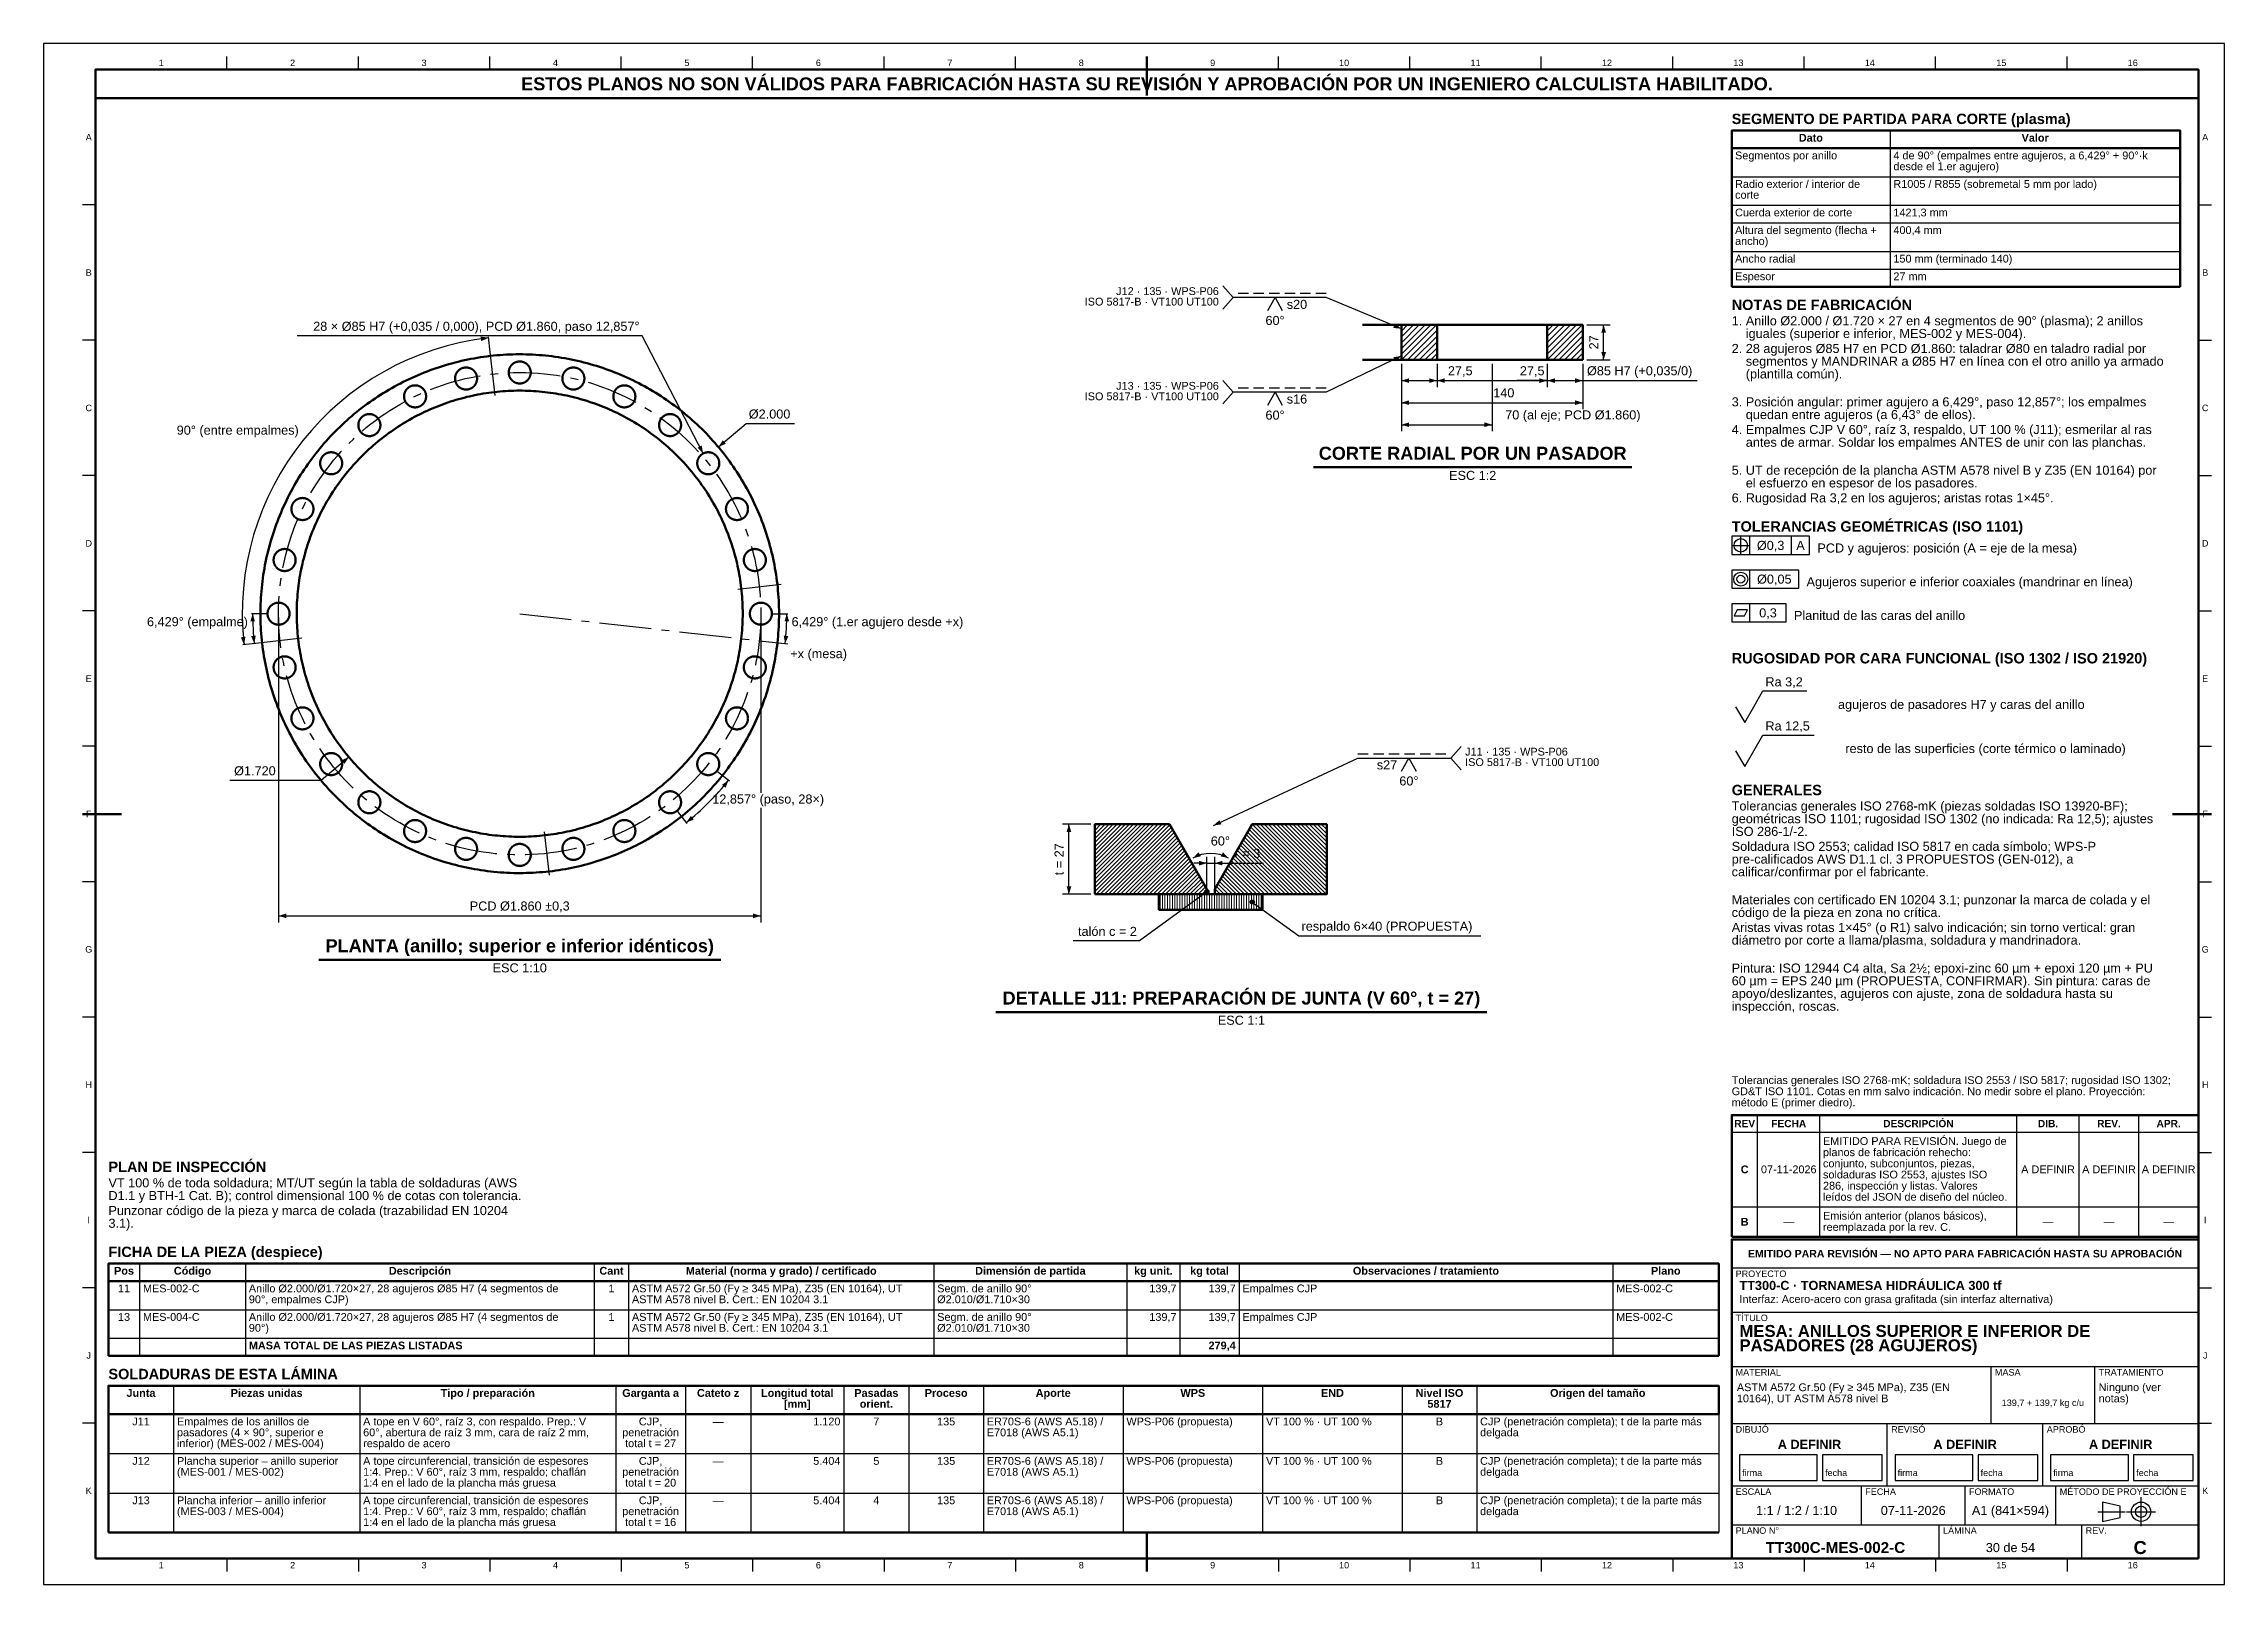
# Model space of a CAD drawing. Header units: millimetres. Extents: x 0 to 841, y 0 to 594.
import ezdxf
from ezdxf.enums import TextEntityAlignment as Align

# ---------------------------------------------------------------- set-up
doc = ezdxf.new("R2010")
doc.units = ezdxf.units.MM
for name, pattern in [('EJE', [31, 20, -4, 3, -4]), ('FANTASMA', [35, 18, -4, 3, -3, 3, -4]), ('OCULTO', [6, 4, -2])]:
    doc.linetypes.add(name, pattern=pattern)
for name, color, linetype, lineweight in [('ACH', 7, 'CONTINUOUS', 13), ('COTA', 7, 'CONTINUOUS', 25), ('EJE', 7, 'EJE', 25), ('FANT', 7, 'FANTASMA', 25), ('FINA', 7, 'CONTINUOUS', 25), ('MARCO', 7, 'CONTINUOUS', 70), ('OCU', 7, 'OCULTO', 25), ('TXT', 7, 'CONTINUOUS', 25), ('VIS', 7, 'CONTINUOUS', 50)]:
    doc.layers.add(name, color=color, linetype=linetype, lineweight=lineweight)
doc.styles.add('STD', font='LiberationSans-Regular.ttf')
doc.styles.add('STDB', font='LiberationSans-Bold.ttf')

msp = doc.modelspace()

# ---------------------------------------------------------------- texts
at = {"layer": 'TXT'}
for s, height, style, p in [('1', 2.5, 'STD', (45.34, 586.6)), ('2', 2.5, 'STD', (96.03, 586.6)), ('3', 2.5, 'STD', (146.72, 586.6)), ('ESTOS PLANOS NO SON VÁLIDOS PARA FABRICACIÓN HASTA SU REVISIÓN Y APROBACIÓN POR UN INGENIERO CALCULISTA HABILITADO.', 5, 'STDB', (425.5, 578.5)), ('4', 2.5, 'STD', (197.41, 586.6)), ('5', 2.5, 'STD', (248.09, 586.6)), ('6', 2.5, 'STD', (298.78, 586.6)), ('7', 2.5, 'STD', (349.47, 586.6)), ('8', 2.5, 'STD', (400.16, 586.6)), ('9', 2.5, 'STD', (450.84, 586.6)), ('10', 2.5, 'STD', (501.53, 586.6)), ('11', 2.5, 'STD', (552.22, 586.6)), ('12', 2.5, 'STD', (602.91, 586.6)), ('13', 2.5, 'STD', (653.59, 586.6)), ('14', 2.5, 'STD', (704.28, 586.6)), ('15', 2.5, 'STD', (754.97, 586.6)), ('16', 2.5, 'STD', (805.66, 586.6)), ('A', 2.5, 'STD', (17.4, 557.91)), ('Dato', 3, 'STDB', (681.53, 557.7)), ('Valor', 3, 'STDB', (768.03, 557.7)), ('A', 2.5, 'STD', (833.6, 557.91)), ('B', 2.5, 'STD', (17.4, 505.73)), ('B', 2.5, 'STD', (833.6, 505.73)), ('60°', 3.5, 'STD', (474.9, 487.28)), ('C', 2.5, 'STD', (17.4, 453.55)), ('C', 2.5, 'STD', (833.6, 453.55)), ('60°', 3.5, 'STD', (474.9, 450.78)), ('D', 2.5, 'STD', (17.4, 401.36)), ('Ø0,3', 3.5, 'STD', (666.01, 400.55)), ('A', 3.5, 'STD', (677.53, 400.55)), ('D', 2.5, 'STD', (833.6, 401.36)), ('Ø0,05', 3.5, 'STD', (667.43, 387.55)), ('0,3', 3.5, 'STD', (665, 374.55)), ('E', 2.5, 'STD', (17.4, 349.18)), ('E', 2.5, 'STD', (833.6, 349.18)), ('60°', 3.5, 'STD', (526.51, 309.75)), ('F', 2.5, 'STD', (17.4, 297)), ('F', 2.5, 'STD', (833.6, 297)), ('G', 2.5, 'STD', (17.4, 244.82)), ('G', 2.5, 'STD', (833.6, 244.82)), ('H', 2.5, 'STD', (17.4, 192.64)), ('H', 2.5, 'STD', (833.6, 192.64)), ('REV', 2.8, 'STDB', (656, 177.65)), ('FECHA', 2.8, 'STDB', (673, 177.65)), ('DESCRIPCIÓN', 2.8, 'STDB', (723, 177.65)), ('DIB.', 2.8, 'STDB', (773, 177.65)), ('REV.', 2.8, 'STDB', (796.5, 177.65)), ('APR.', 2.8, 'STDB', (819.5, 177.65)), ('C', 3, 'STDB', (656, 160)), ('07-11-2026', 3, 'STD', (673, 160)), ('A DEFINIR', 3, 'STD', (773, 160)), ('A DEFINIR', 3, 'STD', (796.5, 160)), ('A DEFINIR', 3, 'STD', (819.5, 160)), ('I', 2.5, 'STD', (17.4, 140.45)), ('B', 3, 'STDB', (656, 139.8)), ('—', 3, 'STD', (673, 139.8)), ('—', 3, 'STD', (773, 139.8)), ('—', 3, 'STD', (796.5, 139.8)), ('—', 3, 'STD', (819.5, 139.8)), ('I', 2.5, 'STD', (833.6, 140.45)), ('EMITIDO PARA REVISIÓN — NO APTO PARA FABRICACIÓN HASTA SU APROBACIÓN', 2.9, 'STDB', (741, 127.5)), ('Pos', 3, 'STDB', (31.01, 120.9)), ('Código', 3, 'STDB', (57.43, 120.9)), ('Descripción', 3, 'STDB', (145.12, 120.9)), ('Cant', 3, 'STDB', (218.99, 120.9)), ('Material (norma y grado) / certificado', 3, 'STDB', (284.45, 120.9)), ('Dimensión de partida', 3, 'STDB', (380.54, 120.9)), ('kg unit.', 3, 'STDB', (427.99, 120.9)), ('kg total', 3, 'STDB', (449.61, 120.9)), ('Observaciones / tratamiento', 3, 'STDB', (533.09, 120.9)), ('Plano', 3, 'STDB', (625.58, 120.9)), ('11', 3, 'STD', (31.01, 114.1)), ('1', 3, 'STD', (218.99, 114.1)), ('13', 3, 'STD', (31.01, 103.1)), ('1', 3, 'STD', (218.99, 103.1)), ('J', 2.5, 'STD', (17.4, 88.27)), ('J', 2.5, 'STD', (833.6, 88.27)), ('Junta', 3, 'STDB', (37.56, 73.8)), ('Piezas unidas', 3, 'STDB', (86.02, 73.8)), ('Tipo / preparación', 3, 'STDB', (171.28, 73.8)), ('Garganta a', 3, 'STDB', (234.09, 73.8)), ('Cateto z', 3, 'STDB', (260.12, 73.8)), ('Longitud total', 3, 'STDB', (290.63, 73.8)), ('[mm]', 3, 'STDB', (290.63, 69.6)), ('Pasadas', 3, 'STDB', (321.14, 73.8)), ('orient.', 3, 'STDB', (321.14, 69.6)), ('Proceso', 3, 'STDB', (348.06, 73.8)), ('Aporte', 3, 'STDB', (389.34, 73.8)), ('WPS', 3, 'STDB', (443.19, 73.8)), ('END', 3, 'STDB', (497.03, 73.8)), ('Nivel ISO', 3, 'STDB', (538.31, 73.8)), ('5817', 3, 'STDB', (538.31, 69.6)), ('Origen del tamaño', 3, 'STDB', (599.34, 73.8)), ('139,7 + 139,7 kg c/u', 2.5, 'STD', (771, 70)), ('J11', 3, 'STD', (37.56, 62.8)), ('penetración', 3, 'STD', (234.09, 58.6)), ('CJP,', 3, 'STD', (234.09, 62.8)), ('—', 3, 'STD', (260.12, 62.8)), ('7', 3, 'STD', (321.14, 62.8)), ('135', 3, 'STD', (348.06, 62.8)), ('B', 3, 'STD', (538.31, 62.8)), ('total t = 27', 3, 'STD', (234.09, 54.4)), ('A DEFINIR', 3.5, 'STDB', (681, 54)), ('A DEFINIR', 3.5, 'STDB', (741, 54)), ('A DEFINIR', 3.5, 'STDB', (801, 54)), ('J12', 3, 'STD', (37.56, 47.6)), ('penetración', 3, 'STD', (234.09, 43.4)), ('CJP,', 3, 'STD', (234.09, 47.6)), ('—', 3, 'STD', (260.12, 47.6)), ('5', 3, 'STD', (321.14, 47.6)), ('135', 3, 'STD', (348.06, 47.6)), ('B', 3, 'STD', (538.31, 47.6)), ('K', 2.5, 'STD', (17.4, 36.09)), ('J13', 3, 'STD', (37.56, 32.4)), ('total t = 20', 3, 'STD', (234.09, 39.2)), ('CJP,', 3, 'STD', (234.09, 32.4)), ('4', 3, 'STD', (321.14, 32.4)), ('135', 3, 'STD', (348.06, 32.4)), ('B', 3, 'STD', (538.31, 32.4)), ('K', 2.5, 'STD', (833.6, 36.09)), ('penetración', 3, 'STD', (234.09, 28.2)), ('total t = 16', 3, 'STD', (234.09, 24)), ('—', 3, 'STD', (260.12, 32.4)), ('1:1 / 1:2 / 1:10', 3.5, 'STD', (676, 28.5)), ('07-11-2026', 3.5, 'STD', (721, 28.5)), ('A1 (841×594)', 3.5, 'STD', (758.5, 28.5)), ('1', 2.5, 'STD', (45.34, 7.4)), ('2', 2.5, 'STD', (96.03, 7.4)), ('3', 2.5, 'STD', (146.72, 7.4)), ('4', 2.5, 'STD', (197.41, 7.4)), ('5', 2.5, 'STD', (248.09, 7.4)), ('6', 2.5, 'STD', (298.78, 7.4)), ('7', 2.5, 'STD', (349.47, 7.4)), ('8', 2.5, 'STD', (400.16, 7.4)), ('9', 2.5, 'STD', (450.84, 7.4)), ('10', 2.5, 'STD', (501.53, 7.4)), ('11', 2.5, 'STD', (552.22, 7.4)), ('12', 2.5, 'STD', (602.91, 7.4)), ('13', 2.5, 'STD', (653.59, 7.4)), ('TT300C-MES-002-C', 4.2, 'STDB', (691, 14.2)), ('14', 2.5, 'STD', (704.28, 7.4)), ('30 de 54', 3.5, 'STD', (758.5, 14.2)), ('15', 2.5, 'STD', (754.97, 7.4)), ('16', 2.5, 'STD', (805.66, 7.4)), ('C', 5, 'STDB', (808.5, 14.2))]:
    msp.add_text(s, height=height, dxfattribs=dict(at, style=style)).set_placement(p, align=Align.MIDDLE_CENTER)
for s, height, style, p in [('SEGMENTO DE PARTIDA PARA CORTE (plasma)', 4, 'STDB', (651, 567)), ('NOTAS DE FABRICACIÓN', 4, 'STDB', (651, 495.3)), ('1. Anillo Ø2.000 / Ø1.720 × 27 en 4 segmentos de 90° (plasma); 2 anillos', 3.5, 'STD', (651, 488.9)), ('    iguales (superior e inferior, MES-002 y MES-004).', 3.5, 'STD', (651, 484)), ('2. 28 agujeros Ø85 H7 en PCD Ø1.860: taladrar Ø80 en taladro radial por', 3.5, 'STD', (651, 478.22)), ('    segmentos y MANDRINAR a Ø85 H7 en línea con el otro anillo ya armado', 3.5, 'STD', (651, 473.32)), ('    (plantilla común).', 3.5, 'STD', (651, 468.42)), ('3. Posición angular: primer agujero a 6,429°, paso 12,857°; los empalmes', 3.5, 'STD', (651, 457.65)), ('4. Empalmes CJP V 60°, raíz 3, respaldo, UT 100 % (J11); esmerilar al ras', 3.5, 'STD', (651, 446.98)), ('    quedan entre agujeros (a 6,43° de ellos).', 3.5, 'STD', (651, 452.75)), ('    antes de armar. Soldar los empalmes ANTES de unir con las planchas.', 3.5, 'STD', (651, 442.08)), ('5. UT de recepción de la plancha ASTM A578 nivel B y Z35 (EN 10164) por', 3.5, 'STD', (651, 431.3)), ('6. Rugosidad Ra 3,2 en los agujeros; aristas rotas 1×45°.', 3.5, 'STD', (651, 420.63)), ('    el esfuerzo en espesor de los pasadores.', 3.5, 'STD', (651, 426.4)), ('TOLERANCIAS GEOMÉTRICAS (ISO 1101)', 4, 'STDB', (651, 409.85)), ('+x (mesa)', 3.5, 'STD', (287.95, 360.58)), ('RUGOSIDAD POR CARA FUNCIONAL (ISO 1302 / ISO 21920)', 4, 'STDB', (651, 359.05)), ('J11 · 135 · WPS-P06', 3, 'STD', (548.2, 322.55)), ('ISO 5817-B · VT100 UT100', 3, 'STD', (548.2, 318.5)), ('GENERALES', 4, 'STDB', (651, 308.25)), ('Tolerancias generales ISO 2768-mK (piezas soldadas ISO 13920-BF);', 3.5, 'STD', (651, 301.85)), ('geométricas ISO 1101; rugosidad ISO 1302 (no indicada: Ra 12,5); ajustes', 3.5, 'STD', (651, 296.95)), ('Soldadura ISO 2553; calidad ISO 5817 en cada símbolo; WPS-P', 3.5, 'STD', (651, 286.28)), ('ISO 286-1/-2.', 3.5, 'STD', (651, 292.05)), ('pre-calificados AWS D1.1 cl. 3 PROPUESTOS (GEN-012), a', 3.5, 'STD', (651, 281.38)), ('calificar/confirmar por el fabricante.', 3.5, 'STD', (651, 276.48)), ('código de la pieza en zona no crítica.', 3.5, 'STD', (651, 260.8)), ('Materiales con certificado EN 10204 3.1; punzonar la marca de colada y el', 3.5, 'STD', (651, 265.7)), ('Aristas vivas rotas 1×45° (o R1) salvo indicación; sin torno vertical: gran', 3.5, 'STD', (651, 255.03)), ('diámetro por corte a llama/plasma, soldadura y mandrinadora.', 3.5, 'STD', (651, 250.13)), ('Pintura: ISO 12944 C4 alta, Sa 2½; epoxi-zinc 60 µm + epoxi 120 µm + PU', 3.5, 'STD', (651, 239.35)), ('apoyo/deslizantes, agujeros con ajuste, zona de soldadura hasta su', 3.5, 'STD', (651, 229.55)), ('60 µm = EPS 240 µm (PROPUESTA, CONFIRMAR). Sin pintura: caras de', 3.5, 'STD', (651, 234.45)), ('inspección, roscas.', 3.5, 'STD', (651, 224.65)), ('planos de fabricación rehecho:', 3, 'STD', (686.2, 168.1)), ('EMITIDO PARA REVISIÓN. Juego de', 3, 'STD', (686.2, 172.4)), ('PLAN DE INSPECCIÓN', 4, 'STDB', (25, 162.95)), ('conjunto, subconjuntos, piezas,', 3, 'STD', (686.2, 163.8)), ('VT 100 % de toda soldadura; MT/UT según la tabla de soldaduras (AWS', 3.5, 'STD', (25, 156.55)), ('D1.1 y BTH-1 Cat. B); control dimensional 100 % de cotas con tolerancia.', 3.5, 'STD', (25, 151.65)), ('soldaduras ISO 2553, ajustes ISO', 3, 'STD', (686.2, 159.5)), ('286, inspección y listas. Valores', 3, 'STD', (686.2, 155.2)), ('Punzonar código de la pieza y marca de colada (trazabilidad EN 10204', 3.5, 'STD', (25, 145.87)), ('leídos del JSON de diseño del núcleo.', 3, 'STD', (686.2, 150.9)), ('Emisión anterior (planos básicos),', 3, 'STD', (686.2, 143.6)), ('3.1).', 3.5, 'STD', (25, 140.97)), ('reemplazada por la rev. C.', 3, 'STD', (686.2, 139.3)), ('FICHA DE LA PIEZA (despiece)', 4, 'STDB', (25, 130.2)), ('PROYECTO', 2.5, 'STD', (652.5, 121)), ('TT300-C · TORNAMESA HIDRÁULICA 300 tf', 3.5, 'STDB', (654, 117)), ('Interfaz: Acero-acero con grasa grafitada (sin interfaz alternativa)', 3, 'STD', (654, 111.5)), ('TÍTULO', 2.5, 'STD', (652.5, 104)), ('MESA: ANILLOS SUPERIOR E INFERIOR DE', 4.6, 'STDB', (654, 100)), ('PASADORES (28 AGUJEROS)', 4.6, 'STDB', (654, 94.48)), ('SOLDADURAS DE ESTA LÁMINA', 4, 'STDB', (25, 83.1)), ('MATERIAL', 2.5, 'STD', (652.5, 83)), ('ASTM A572 Gr.50 (Fy ≥ 345 MPa), Z35 (EN', 3, 'STD', (653, 77.5)), ('MASA', 2.5, 'STD', (752.5, 83)), ('TRATAMIENTO', 2.5, 'STD', (792.5, 83)), ('Ninguno (ver', 3, 'STD', (792.5, 77.5)), ('10164), UT ASTM A578 nivel B', 3, 'STD', (653, 73.2)), ('notas)', 3, 'STD', (792.5, 73.2)), ('DIBUJÓ', 2.5, 'STD', (652.5, 61)), ('REVISÓ', 2.5, 'STD', (712.5, 61)), ('APROBÓ', 2.5, 'STD', (772.5, 61)), ('ESCALA', 2.5, 'STD', (652.5, 37)), ('FECHA', 2.5, 'STD', (702.5, 37)), ('FORMATO', 2.5, 'STD', (742.5, 37)), ('MÉTODO DE PROYECCIÓN E', 2.5, 'STD', (777.5, 37)), ('PLANO N°', 2.5, 'STD', (652.5, 22)), ('LÁMINA', 2.5, 'STD', (732.5, 22)), ('REV.', 2.5, 'STD', (787.5, 22))]:
    msp.add_text(s, height=height, dxfattribs=dict(at, style=style)).set_placement(p, align=Align.TOP_LEFT)
for s, height, style, p in [('Segmentos por anillo', 3, 'STD', (652.3, 550.9)), ('4 de 90° (empalmes entre agujeros, a 6,429° + 90°·k', 3, 'STD', (713.36, 550.9)), ('desde el 1.er agujero)', 3, 'STD', (713.36, 546.7)), ('Radio exterior / interior de', 3, 'STD', (652.3, 539.9)), ('R1005 / R855 (sobremetal 5 mm por lado)', 3, 'STD', (713.36, 539.9)), ('corte', 3, 'STD', (652.3, 535.7)), ('Cuerda exterior de corte', 3, 'STD', (652.3, 528.9)), ('1421,3 mm', 3, 'STD', (713.36, 528.9)), ('Altura del segmento (flecha +', 3, 'STD', (652.3, 522.1)), ('400,4 mm', 3, 'STD', (713.36, 522.1)), ('ancho)', 3, 'STD', (652.3, 517.9)), ('Ancho radial', 3, 'STD', (652.3, 511.1)), ('Espesor', 3, 'STD', (652.3, 504.3)), ('27 mm', 3, 'STD', (713.36, 504.3)), ('150 mm (terminado 140)', 3, 'STD', (713.36, 511.1)), ('s20', 3.5, 'STD', (479.4, 493.48)), ('s16', 3.5, 'STD', (479.4, 456.98)), ('PCD y agujeros: posición (A = eje de la mesa)', 3.5, 'STD', (684.03, 399.55)), ('Agujeros superior e inferior coaxiales (mandrinar en línea)', 3.5, 'STD', (679.86, 386.55)), ('Planitud de las caras del anillo', 3.5, 'STD', (675, 373.55)), ('agujeros de pasadores H7 y caras del anillo', 3.5, 'STD', (691.99, 339.25)), ('resto de las superficies (corte térmico o laminado)', 3.5, 'STD', (694.82, 322.25)), ('MES-002-C', 3, 'STD', (38.31, 114.1)), ('Anillo Ø2.000/Ø1.720×27, 28 agujeros Ø85 H7 (4 segmentos de', 3, 'STD', (79.15, 114.1)), ('90°, empalmes CJP)', 3, 'STD', (79.15, 109.9)), ('ASTM A572 Gr.50 (Fy ≥ 345 MPa), Z35 (EN 10164), UT', 3, 'STD', (226.89, 114.1)), ('ASTM A578 nivel B. Cert.: EN 10204 3.1', 3, 'STD', (226.89, 109.9)), ('Ø2.010/Ø1.710×30', 3, 'STD', (344.61, 109.9)), ('Segm. de anillo 90°', 3, 'STD', (344.61, 114.1)), ('Empalmes CJP', 3, 'STD', (462.32, 114.1)), ('MES-002-C', 3, 'STD', (606.46, 114.1)), ('MES-004-C', 3, 'STD', (38.31, 103.1)), ('Anillo Ø2.000/Ø1.720×27, 28 agujeros Ø85 H7 (4 segmentos de', 3, 'STD', (79.15, 103.1)), ('ASTM A572 Gr.50 (Fy ≥ 345 MPa), Z35 (EN 10164), UT', 3, 'STD', (226.89, 103.1)), ('Segm. de anillo 90°', 3, 'STD', (344.61, 103.1)), ('Empalmes CJP', 3, 'STD', (462.32, 103.1)), ('MES-002-C', 3, 'STD', (606.46, 103.1)), ('90°)', 3, 'STD', (79.15, 98.9)), ('MASA TOTAL DE LAS PIEZAS LISTADAS', 3, 'STDB', (79.15, 92.1)), ('ASTM A578 nivel B. Cert.: EN 10204 3.1', 3, 'STD', (226.89, 98.9)), ('Ø2.010/Ø1.710×30', 3, 'STD', (344.61, 98.9)), ('pasadores (4 × 90°, superior e', 3, 'STD', (51.43, 58.6)), ('Empalmes de los anillos de', 3, 'STD', (51.43, 62.8)), ('A tope en V 60°, raíz 3, con respaldo. Prep.: V', 3, 'STD', (123.22, 62.8)), ('60°, abertura de raíz 3 mm, cara de raíz 2 mm,', 3, 'STD', (123.22, 58.6)), ('ER70S-6 (AWS A5.18) /', 3, 'STD', (363.72, 62.8)), ('E7018 (AWS A5.1)', 3, 'STD', (363.72, 58.6)), ('WPS-P06 (propuesta)', 3, 'STD', (417.57, 62.8)), ('VT 100 % · UT 100 %', 3, 'STD', (471.41, 62.8)), ('delgada', 3, 'STD', (553.97, 58.6)), ('CJP (penetración completa); t de la parte más', 3, 'STD', (553.97, 62.8)), ('inferior) (MES-002 / MES-004)', 3, 'STD', (51.43, 54.4)), ('respaldo de acero', 3, 'STD', (123.22, 54.4)), ('(MES-001 / MES-002)', 3, 'STD', (51.43, 43.4)), ('Plancha superior – anillo superior', 3, 'STD', (51.43, 47.6)), ('A tope circunferencial, transición de espesores', 3, 'STD', (123.22, 47.6)), ('1:4. Prep.: V 60°, raíz 3 mm, respaldo; chaflán', 3, 'STD', (123.22, 43.4)), ('ER70S-6 (AWS A5.18) /', 3, 'STD', (363.72, 47.6)), ('E7018 (AWS A5.1)', 3, 'STD', (363.72, 43.4)), ('WPS-P06 (propuesta)', 3, 'STD', (417.57, 47.6)), ('VT 100 % · UT 100 %', 3, 'STD', (471.41, 47.6)), ('delgada', 3, 'STD', (553.97, 43.4)), ('CJP (penetración completa); t de la parte más', 3, 'STD', (553.97, 47.6)), ('Plancha inferior – anillo inferior', 3, 'STD', (51.43, 32.4)), ('A tope circunferencial, transición de espesores', 3, 'STD', (123.22, 32.4)), ('1:4 en el lado de la plancha más gruesa', 3, 'STD', (123.22, 39.2)), ('ER70S-6 (AWS A5.18) /', 3, 'STD', (363.72, 32.4)), ('WPS-P06 (propuesta)', 3, 'STD', (417.57, 32.4)), ('VT 100 % · UT 100 %', 3, 'STD', (471.41, 32.4)), ('CJP (penetración completa); t de la parte más', 3, 'STD', (553.97, 32.4)), ('(MES-003 / MES-004)', 3, 'STD', (51.43, 28.2)), ('1:4. Prep.: V 60°, raíz 3 mm, respaldo; chaflán', 3, 'STD', (123.22, 28.2)), ('1:4 en el lado de la plancha más gruesa', 3, 'STD', (123.22, 24)), ('E7018 (AWS A5.1)', 3, 'STD', (363.72, 28.2)), ('delgada', 3, 'STD', (553.97, 28.2))]:
    msp.add_text(s, height=height, dxfattribs=dict(at, style=style)).set_placement(p, align=Align.MIDDLE_LEFT)
at = {"layer": 'TXT', "style": 'STD'}
for s, p in [('J12 · 135 · WPS-P06', (453.21, 500.08)), ('ISO 5817-B · VT100 UT100', (453.21, 496.03)), ('J13 · 135 · WPS-P06', (453.21, 463.58)), ('ISO 5817-B · VT100 UT100', (453.21, 459.53))]:
    msp.add_text(s, height=3, dxfattribs=at).set_placement(p, align=Align.TOP_RIGHT)
for s, p in [('28 × Ø85 H7 (+0,035 / 0,000), PCD Ø1.860, paso 12,857°', (229.83, 482.23)), ('90° (entre empalmes)', (98.39, 442.19)), ('6,429° (empalme)', (78.77, 368.34)), ('Ø1.720', (89.5, 310.85)), ('talón c = 2', (421.61, 248.95))]:
    msp.add_text(s, height=3.5, dxfattribs=at).set_placement(p, align=Align.BOTTOM_RIGHT)
for s, p in [('27', (600.61, 478.83)), ('t = 27', (394.41, 279.55))]:
    msp.add_text(s, height=3.5, rotation=90, dxfattribs=at).set_placement(p, align=Align.BOTTOM_CENTER)
at = {"layer": 'TXT'}
for s, height, style, p in [('27,5', 3.5, 'STD', (546.31, 465.08)), ('27,5', 3.5, 'STD', (574.06, 465.08)), ('Ø85 H7 (+0,035/0)', 3.5, 'STD', (615.5, 465.08)), ('140', 3.5, 'STD', (563.11, 456.58)), ('70 (al eje; PCD Ø1.860)', 3.5, 'STD', (589.75, 448.08)), ('CORTE RADIAL POR UN PASADOR', 5, 'STDB', (551.11, 432.08)), ('r = 3', 3.5, 'STD', (464.27, 279.05)), ('PCD Ø1.860 ±0,3', 3.5, 'STD', (183.61, 258.73)), ('PLANTA (anillo; superior e inferior idénticos)', 5, 'STDB', (183.61, 242.23)), ('DETALLE J11: PREPARACIÓN DE JUNTA (V 60°, t = 27)', 5, 'STDB', (461.92, 222.05))]:
    msp.add_text(s, height=height, dxfattribs=dict(at, style=style)).set_placement(p, align=Align.BOTTOM_CENTER)
at = {"layer": 'TXT', "style": 'STD'}
for s, height, p in [('Ø2.000', 3.5, (271.94, 448.4)), ('6,429° (1.er agujero desde +x)', 3.5, (288.44, 368.34)), ('Ra 3,2', 3.5, (664, 345.15)), ('Ra 12,5', 3.5, (664, 328.15)), ('12,857° (paso, 28×)', 3.5, (257.85, 299.98)), ('60°', 3.5, (450.11, 283.8)), ('respaldo 6×40 (PROPUESTA)', 3.5, (485.11, 250.95)), ('Tolerancias generales ISO 2768-mK; soldadura ISO 2553 / ISO 5817; rugosidad ISO 1302;', 3, (651, 192)), ('GD&T ISO 1101. Cotas en mm salvo indicación. No medir sobre el plano. Proyección:', 3, (651, 187.7)), ('método E (primer diedro).', 3, (651, 183.4)), ('firma', 2.5, (655, 41)), ('fecha', 2.5, (687, 41)), ('firma', 2.5, (715, 41)), ('fecha', 2.5, (747, 41)), ('firma', 2.5, (775, 41)), ('fecha', 2.5, (807, 41))]:
    msp.add_text(s, height=height, dxfattribs=at).set_placement(p, align=Align.BOTTOM_LEFT)
for s, p in [('ESC 1:2', (551.11, 429.28)), ('ESC 1:10', (183.61, 239.43)), ('ESC 1:1', (461.92, 219.25))]:
    msp.add_text(s, height=3.5, dxfattribs=at).set_placement(p, align=Align.TOP_CENTER)
at = {"layer": 'TXT'}
for s, height, style, p in [('s27', 3.5, 'STD', (522.01, 315.95)), ('139,7', 3, 'STD', (436.9, 114.1)), ('139,7', 3, 'STD', (459.72, 114.1)), ('139,7', 3, 'STD', (436.9, 103.1)), ('139,7', 3, 'STD', (459.72, 103.1)), ('279,4', 3, 'STDB', (459.72, 92.1)), ('1.120', 3, 'STD', (307.28, 62.8)), ('5.404', 3, 'STD', (307.28, 47.6)), ('5.404', 3, 'STD', (307.28, 32.4))]:
    msp.add_text(s, height=height, dxfattribs=dict(at, style=style)).set_placement(p, align=Align.MIDDLE_RIGHT)

# ---------------------------------------------------------------- hatches: boundary and pattern name
at = {"layer": 'ACH'}
h = msp.add_hatch(dxfattribs=at)
h.set_pattern_fill('ANSI31', scale=0.5)
h.paths.add_polyline_path([(537.36, 472.08), (523.61, 472.08), (523.61, 485.58), (537.36, 485.58)])
h = msp.add_hatch(dxfattribs=at)
h.set_pattern_fill('ANSI31', scale=0.5)
h.paths.add_polyline_path([(593.61, 485.58), (593.61, 472.08), (579.86, 472.08), (579.86, 485.58)])
h = msp.add_hatch(dxfattribs=at)
h.set_pattern_fill('ANSI31', scale=0.35)
h.paths.add_polyline_path([(405.41, 266.05), (448.61, 266.05), (448.61, 268.05), (434.17, 293.05), (405.41, 293.05)])
h = msp.add_hatch(dxfattribs=at)
h.set_pattern_fill('ANSI31', scale=0.35, angle=90)
h.paths.add_polyline_path([(451.61, 266.05), (494.81, 266.05), (494.81, 293.05), (466.04, 293.05), (451.61, 268.05)])
h = msp.add_hatch(dxfattribs=at)
h.set_pattern_fill('ANSI31', scale=0.3, angle=45)
h.paths.add_polyline_path([(430.11, 260.05), (470.11, 260.05), (470.11, 266.05), (430.11, 266.05)])
h = msp.add_hatch(color=7, dxfattribs=at)
h.dxf.hatch_style = 1
h.paths.add_polyline_path([(449.41, 267.05), (449.17, 267.62), (448.61, 267.85), (448.04, 267.62), (447.81, 267.05), (448.04, 266.49), (448.61, 266.25), (449.17, 266.49)])
h = msp.add_hatch(color=7, dxfattribs=at)
h.dxf.hatch_style = 1
h.paths.add_polyline_path([(466.91, 263.05), (466.67, 263.62), (466.11, 263.85), (465.54, 263.62), (465.31, 263.05), (465.54, 262.49), (466.11, 262.25), (466.67, 262.49)])

# ---------------------------------------------------------------- linework, layer by layer
at = {"layer": 'COTA'}
for p, q in [((458.71, 496.08), (454.71, 500.58)), ((458.71, 496.08), (454.71, 491.58)), ((494.61, 496.08), (458.71, 496.08)), ((523.61, 484.08), (494.61, 496.08)), ((230.83, 481.33), (97.83, 481.33)), ((172.25, 474.99), (171.58, 480.95)), ((254.36, 435.98), (230.83, 481.33)), ((595.11, 485.58), (604.11, 485.58)), ((601.61, 472.08), (601.61, 485.58)), ((523.61, 473.58), (494.61, 459.58)), ((595.11, 472.08), (604.11, 472.08)), ((458.71, 459.58), (454.71, 464.08)), ((523.61, 470.58), (523.61, 461.58)), ((523.61, 470.58), (523.61, 453.08)), ((523.61, 470.58), (523.61, 444.58)), ((523.61, 464.08), (537.36, 464.08)), ((537.36, 470.58), (537.36, 461.58)), ((537.36, 470.58), (537.36, 461.58)), ((537.36, 464.08), (579.86, 464.08)), ((558.61, 470.58), (558.61, 444.58)), ((579.86, 464.08), (568.11, 464.08)), ((579.86, 470.58), (579.86, 461.58)), ((579.86, 470.58), (579.86, 461.58)), ((579.86, 464.08), (593.61, 464.08)), ((579.86, 464.08), (637.63, 464.08)), ((593.61, 470.58), (593.61, 461.58)), ((593.61, 470.58), (593.61, 453.08)), ((458.71, 459.58), (454.71, 455.08)), ((494.61, 459.58), (458.71, 459.58)), ((523.61, 455.58), (593.61, 455.58)), ((260.21, 438.5), (270.94, 447.5)), ((270.94, 447.5), (289.62, 447.5)), ((523.61, 447.08), (558.61, 447.08)), ((654.5, 396.95), (654.5, 404.15)), ((658, 397.05), (658, 404.05)), ((674.03, 397.05), (674.03, 404.05)), ((650.9, 400.55), (658.1, 400.55)), ((658, 384.05), (658, 391.05)), ((86.06, 374.22), (80.21, 374.22)), ((90.61, 372.72), (90.61, 255.23)), ((276.61, 372.72), (276.61, 305.13)), ((281.16, 374.22), (287.01, 374.22)), ((658, 371.05), (658, 378.05)), ((82.84, 362.87), (76.88, 362.2)), ((82.84, 362.87), (80.86, 362.65)), ((542.7, 318.55), (546.7, 323.05)), ((117.73, 318.95), (107, 309.95)), ((259.87, 313.4), (264.45, 309.76)), ((451.11, 292.55), (506.81, 318.55)), ((506.81, 318.55), (542.7, 318.55)), ((542.7, 318.55), (546.7, 314.05)), ((88.31, 309.95), (71.81, 309.95)), ((107, 309.95), (88.31, 309.95)), ((244.43, 297.96), (248.08, 293.38)), ((276.61, 299.38), (276.61, 255.23)), ((403.91, 293.05), (392.91, 293.05)), ((395.41, 266.05), (395.41, 293.05)), ((448.61, 278.05), (443.61, 278.05)), ((448.61, 268.55), (448.61, 280.55)), ((448.61, 278.05), (451.61, 278.05)), ((451.61, 268.55), (451.61, 280.55)), ((451.61, 278.05), (456.61, 278.05)), ((451.61, 278.05), (470.43, 278.05)), ((403.91, 266.05), (392.91, 266.05)), ((448.61, 267.05), (422.61, 248.05)), ((466.11, 263.05), (484.11, 250.05)), ((90.61, 257.73), (276.61, 257.73)), ((422.61, 248.05), (396.99, 248.05)), ((484.11, 250.05), (554.3, 250.05))]:
    msp.add_line(p, q, dxfattribs=at)
for points in [[(472.1, 491.08), (474.9, 496.08), (477.7, 491.08)], [(472.1, 454.58), (474.9, 459.58), (477.7, 454.58)], [(652.5, 338.35), (656, 332.25), (659.5, 338.35)], [(659.5, 338.35), (663, 344.45), (679.99, 344.45)], [(652.5, 321.35), (656, 315.25), (659.5, 321.35)], [(659.5, 321.35), (663, 327.45), (682.82, 327.45)], [(523.71, 313.55), (526.51, 318.55), (529.31, 313.55)]]:
    msp.add_lwpolyline(points, dxfattribs=at)
for points in [[(651, 397.05), (681.03, 397.05), (681.03, 404.05), (651, 404.05)], [(651, 384.05), (676.86, 384.05), (676.86, 391.05), (651, 391.05)], [(651, 371.05), (672, 371.05), (672, 378.05), (651, 378.05)], [(651.9, 373.35), (655.9, 373.35), (657.1, 375.75), (653.1, 375.75)]]:
    msp.add_lwpolyline(points, close=True, dxfattribs=at)
for centre, radius in [((654.5, 400.55), 2.6), ((654.5, 387.55), 2.7), ((654.5, 387.55), 1.5), ((448.61, 267.05), 0.8), ((466.11, 263.05), 0.8)]:
    msp.add_circle(centre, radius, dxfattribs=at)
for centre, radius, start, end in [((183.61, 374.22), 107, 96.42857, 186.42857), ((183.61, 374.22), 103, 180, 186.42857), ((183.61, 374.22), 103, -6.42857, 0), ((183.61, 374.22), 103, 308.57143, 321.42857), ((450.11, 268.05), 13.75, 60, 120)]:
    msp.add_arc(centre, radius, start, end, dxfattribs=at)
for points in [[(171.63, 480.55), (168.54, 481.11), (168.75, 479.32)], [(523.61, 484.08), (521.18, 486.06), (520.49, 484.39)], [(601.61, 485.58), (600.71, 482.58), (602.51, 482.58)], [(523.61, 473.58), (520.51, 473.08), (521.3, 471.46)], [(601.61, 472.08), (602.51, 475.08), (600.71, 475.08)], [(523.61, 464.08), (526.61, 463.18), (526.61, 464.98)], [(537.36, 464.08), (534.36, 464.98), (534.36, 463.18)], [(537.36, 464.08), (540.36, 463.18), (540.36, 464.98)], [(579.86, 464.08), (576.86, 464.98), (576.86, 463.18)], [(579.86, 464.08), (582.86, 463.18), (582.86, 464.98)], [(593.61, 464.08), (590.61, 464.98), (590.61, 463.18)], [(523.61, 455.58), (526.61, 454.68), (526.61, 456.48)], [(593.61, 455.58), (590.61, 456.48), (590.61, 454.68)], [(523.61, 447.08), (526.61, 446.18), (526.61, 447.98)], [(558.61, 447.08), (555.61, 447.98), (555.61, 446.18)], [(254.36, 435.98), (253.78, 439.06), (252.18, 438.23)], [(260.21, 438.5), (263.09, 439.74), (261.93, 441.12)], [(80.61, 374.22), (79.71, 371.22), (81.51, 371.22)], [(286.61, 374.22), (285.71, 371.22), (287.51, 371.22)], [(77.28, 362.24), (77.84, 365.33), (76.05, 365.13)], [(81.25, 362.69), (81.81, 365.77), (80.02, 365.57)], [(285.96, 362.69), (287.19, 365.57), (285.4, 365.77)], [(117.73, 318.95), (114.85, 317.71), (116.01, 316.33)], [(264.14, 310.01), (261.56, 308.22), (262.97, 307.1)], [(247.83, 293.7), (250.73, 294.86), (249.61, 296.27)], [(451.11, 292.55), (454.21, 293.01), (453.44, 294.64)], [(395.41, 293.05), (394.51, 290.05), (396.31, 290.05)], [(443.23, 279.96), (446.28, 280.68), (445.38, 282.24)], [(448.61, 278.05), (445.61, 278.95), (445.61, 277.15)], [(451.61, 278.05), (454.61, 277.15), (454.61, 278.95)], [(456.98, 279.96), (454.83, 282.24), (453.93, 280.68)], [(395.41, 266.05), (396.31, 269.05), (394.51, 269.05)], [(90.61, 257.73), (93.61, 256.83), (93.61, 258.63)], [(276.61, 257.73), (273.61, 258.63), (273.61, 256.83)]]:
    msp.add_solid(points, dxfattribs=at)
at = {"layer": 'EJE'}
for p, q in [((183.61, 374.22), (286.95, 362.58)), ((792.14, 28), (802.68, 28)), ((803.3, 28), (814.46, 28)), ((808.88, 22.42), (808.88, 33.58))]:
    msp.add_line(p, q, dxfattribs=at)
msp.add_circle((183.61, 374.22), 93, dxfattribs=at)
at = {"layer": 'FANT'}
for p, q in [((174.13, 458.29), (172.25, 474.99)), ((267.67, 383.7), (284.37, 385.58)), ((99.54, 364.75), (82.84, 362.87)), ((193.08, 290.16), (194.96, 273.46))]:
    msp.add_line(p, q, dxfattribs=at)
at = {"layer": 'FINA'}
for p, q in [((70.69, 584), (70.69, 589)), ((121.38, 584), (121.38, 589)), ((172.06, 584), (172.06, 589)), ((222.75, 584), (222.75, 589)), ((273.44, 584), (273.44, 589)), ((324.12, 584), (324.12, 589)), ((374.81, 584), (374.81, 589)), ((425.5, 584), (425.5, 589)), ((476.19, 584), (476.19, 589)), ((526.88, 584), (526.88, 589)), ((577.56, 584), (577.56, 589)), ((628.25, 584), (628.25, 589)), ((678.94, 584), (678.94, 589)), ((729.62, 584), (729.62, 589)), ((780.31, 584), (780.31, 589)), ((712.06, 560.5), (712.06, 500.3)), ((651, 553.7), (824, 553.7)), ((651, 542.7), (824, 542.7)), ((20, 531.82), (15, 531.82)), ((651, 531.7), (824, 531.7)), ((831, 531.82), (836, 531.82)), ((651, 524.9), (824, 524.9)), ((651, 513.9), (824, 513.9)), ((651, 507.1), (824, 507.1)), ((20, 479.64), (15, 479.64)), ((831, 479.64), (836, 479.64)), ((20, 427.45), (15, 427.45)), ((831, 427.45), (836, 427.45)), ((20, 375.27), (15, 375.27)), ((831, 375.27), (836, 375.27)), ((20, 323.09), (15, 323.09)), ((831, 323.09), (836, 323.09)), ((20, 270.91), (15, 270.91)), ((831, 270.91), (836, 270.91)), ((20, 218.73), (15, 218.73)), ((831, 218.73), (836, 218.73)), ((661, 134), (661, 180.9)), ((685, 134), (685, 180.9)), ((761, 134), (761, 180.9)), ((785, 134), (785, 180.9)), ((808, 134), (808, 180.9)), ((651, 174.4), (831, 174.4)), ((20, 166.55), (15, 166.55)), ((831, 166.55), (836, 166.55)), ((651, 145.6), (831, 145.6)), ((651, 134), (831, 134)), ((651, 133), (831, 133)), ((37.01, 123.7), (37.01, 88.1)), ((77.85, 123.7), (77.85, 88.1)), ((212.38, 123.7), (212.38, 88.1)), ((225.59, 123.7), (225.59, 88.1)), ((343.31, 123.7), (343.31, 88.1)), ((417.78, 123.7), (417.78, 88.1)), ((438.2, 123.7), (438.2, 88.1)), ((461.02, 123.7), (461.02, 88.1)), ((605.16, 123.7), (605.16, 88.1)), ((651, 122), (831, 122)), ((20, 114.36), (15, 114.36)), ((25, 116.9), (646, 116.9)), ((831, 114.36), (836, 114.36)), ((25, 105.9), (646, 105.9)), ((651, 105), (831, 105)), ((25, 94.9), (646, 94.9)), ((50.13, 76.6), (50.13, 20)), ((121.92, 76.6), (121.92, 20)), ((220.63, 76.6), (220.63, 20)), ((247.55, 76.6), (247.55, 20)), ((272.68, 76.6), (272.68, 20)), ((308.58, 76.6), (308.58, 20)), ((333.71, 76.6), (333.71, 20)), ((362.42, 76.6), (362.42, 20)), ((416.27, 76.6), (416.27, 20)), ((470.11, 76.6), (470.11, 20)), ((523.95, 76.6), (523.95, 20)), ((552.67, 76.6), (552.67, 20)), ((646, 76.6), (646, 20)), ((651, 84), (831, 84)), ((751, 62), (751, 84)), ((791, 62), (791, 84)), ((20, 62.18), (15, 62.18)), ((25, 65.6), (646, 65.6)), ((651, 62), (831, 62)), ((711, 38), (711, 62)), ((771, 38), (771, 62)), ((831, 62.18), (836, 62.18)), ((25, 50.4), (646, 50.4)), ((25, 35.2), (646, 35.2)), ((651, 38), (831, 38)), ((701, 23), (701, 38)), ((741, 23), (741, 38)), ((776, 23), (776, 38)), ((651, 23), (831, 23)), ((731, 10), (731, 23)), ((786, 10), (786, 23)), ((70.69, 10), (70.69, 5)), ((121.38, 10), (121.38, 5)), ((172.06, 10), (172.06, 5)), ((222.75, 10), (222.75, 5)), ((273.44, 10), (273.44, 5)), ((324.12, 10), (324.12, 5)), ((374.81, 10), (374.81, 5)), ((425.5, 10), (425.5, 5)), ((476.19, 10), (476.19, 5)), ((526.88, 10), (526.88, 5)), ((577.56, 10), (577.56, 5)), ((628.25, 10), (628.25, 5)), ((678.94, 10), (678.94, 5)), ((729.62, 10), (729.62, 5)), ((780.31, 10), (780.31, 5))]:
    msp.add_line(p, q, dxfattribs=at)
for points in [[(0, 0), (841, 0), (841, 594), (0, 594)], [(654, 40), (684, 40), (684, 50), (654, 50)], [(686, 40), (709, 40), (709, 50), (686, 50)], [(714, 40), (744, 40), (744, 50), (714, 50)], [(746, 40), (769, 40), (769, 50), (746, 50)], [(774, 40), (804, 40), (804, 50), (774, 50)], [(806, 40), (829, 40), (829, 50), (806, 50)], [(794, 24.28), (800.82, 25.83), (800.82, 30.17), (794, 31.72)]]:
    msp.add_lwpolyline(points, close=True, dxfattribs=at)
for radius in [3.72, 2.17]:
    msp.add_circle((808.88, 28), radius, dxfattribs=at)
at = {"layer": 'MARCO'}
for p, q in [((425.5, 589), (425.5, 574)), ((15, 297), (30, 297)), ((836, 297), (821, 297)), ((425.5, 5), (425.5, 20))]:
    msp.add_line(p, q, dxfattribs=at)
for points in [[(20, 10), (831, 10), (831, 584), (20, 584)], [(20, 573), (831, 573), (831, 584), (20, 584)], [(651, 134), (831, 134), (831, 180.9), (651, 180.9)], [(651, 10), (831, 10), (831, 133), (651, 133)]]:
    msp.add_lwpolyline(points, close=True, dxfattribs=at)
at = {"layer": 'OCU'}
for p, q in [((494.61, 497.68), (458.71, 497.68)), ((494.61, 461.18), (458.71, 461.18)), ((506.81, 320.15), (542.7, 320.15))]:
    msp.add_line(p, q, dxfattribs=at)
at = {"layer": 'VIS'}
for p, q in [((651, 560.5), (651, 500.3)), ((824, 560.5), (824, 500.3)), ((651, 500.3), (824, 500.3)), ((489.67, 430.68), (612.55, 430.68)), ((106.08, 240.83), (261.13, 240.83)), ((367.21, 220.65), (556.63, 220.65)), ((25, 123.7), (25, 88.1)), ((646, 123.7), (646, 88.1)), ((25, 88.1), (646, 88.1)), ((25, 76.6), (25, 20)), ((25, 20), (646, 20))]:
    msp.add_line(p, q, dxfattribs=at)
for points in [[(651, 553.7), (824, 553.7), (824, 560.5), (651, 560.5)], [(405.41, 266.05), (448.61, 266.05), (448.61, 268.05), (434.17, 293.05), (405.41, 293.05)], [(451.61, 266.05), (494.81, 266.05), (494.81, 293.05), (466.04, 293.05), (451.61, 268.05)], [(430.11, 260.05), (470.11, 260.05), (470.11, 266.05), (430.11, 266.05)], [(25, 116.9), (646, 116.9), (646, 123.7), (25, 123.7)], [(25, 65.6), (646, 65.6), (646, 76.6), (25, 76.6)]]:
    msp.add_lwpolyline(points, close=True, dxfattribs=at)
for points in [[(523.61, 485.58), (521.89, 485.58), (520.17, 485.58), (518.45, 485.58), (516.73, 485.58), (515.01, 485.58), (513.29, 485.58), (511.57, 485.58), (509.85, 485.58), (508.61, 485.58)], [(537.36, 485.58), (523.61, 485.58)], [(523.61, 485.58), (523.61, 472.08)], [(537.36, 485.58), (537.66, 485.58), (537.96, 485.58), (538.26, 485.58), (538.56, 485.58), (538.86, 485.58), (539.17, 485.58), (539.47, 485.58), (539.77, 485.58), (540.07, 485.58), (540.37, 485.58), (540.67, 485.58), (540.97, 485.58), (541.28, 485.58), (541.58, 485.58), (541.88, 485.58), (542.18, 485.58), (542.48, 485.58), (542.78, 485.58), (543.08, 485.58), (543.38, 485.58), (543.69, 485.58), (543.99, 485.58), (544.29, 485.58), (544.59, 485.58), (544.89, 485.58), (545.19, 485.58), (545.49, 485.58), (545.8, 485.58), (546.1, 485.58), (546.4, 485.58), (546.7, 485.58), (547, 485.58), (547.3, 485.58), (547.6, 485.58), (547.91, 485.58), (548.21, 485.58), (548.51, 485.58), (548.81, 485.58), (549.11, 485.58), (549.41, 485.58), (549.71, 485.58), (550.02, 485.58), (550.32, 485.58), (550.62, 485.58), (550.92, 485.58), (551.22, 485.58), (551.52, 485.58), (551.82, 485.58), (552.13, 485.58), (552.43, 485.58), (552.73, 485.58), (553.03, 485.58), (553.33, 485.58), (553.63, 485.58), (553.93, 485.58), (554.24, 485.58), (554.54, 485.58), (554.84, 485.58), (555.14, 485.58), (555.44, 485.58), (555.74, 485.58), (556.04, 485.58), (556.35, 485.58), (556.65, 485.58), (556.95, 485.58), (557.25, 485.58), (557.55, 485.58), (557.85, 485.58), (558.15, 485.58), (558.46, 485.58), (558.76, 485.58), (559.06, 485.58), (559.36, 485.58), (559.66, 485.58), (559.96, 485.58), (560.26, 485.58), (560.57, 485.58), (560.87, 485.58), (561.17, 485.58), (561.47, 485.58), (561.77, 485.58), (562.07, 485.58), (562.37, 485.58), (562.68, 485.58), (562.98, 485.58), (563.28, 485.58), (563.58, 485.58), (563.88, 485.58), (564.18, 485.58), (564.48, 485.58), (564.79, 485.58), (565.09, 485.58), (565.39, 485.58), (565.69, 485.58), (565.99, 485.58), (566.29, 485.58), (566.59, 485.58), (566.9, 485.58), (567.2, 485.58), (567.5, 485.58), (567.8, 485.58), (568.1, 485.58), (568.4, 485.58), (568.7, 485.58), (569.01, 485.58), (569.31, 485.58), (569.61, 485.58), (569.91, 485.58), (570.21, 485.58), (570.51, 485.58), (570.81, 485.58), (571.12, 485.58), (571.42, 485.58), (571.72, 485.58), (572.02, 485.58), (572.32, 485.58), (572.62, 485.58), (572.92, 485.58), (573.23, 485.58), (573.53, 485.58), (573.83, 485.58), (574.13, 485.58), (574.43, 485.58), (574.73, 485.58), (575.03, 485.58), (575.34, 485.58), (575.64, 485.58), (575.94, 485.58), (576.24, 485.58), (576.54, 485.58), (576.84, 485.58), (577.14, 485.58), (577.45, 485.58), (577.75, 485.58), (578.05, 485.58), (578.35, 485.58), (578.65, 485.58), (578.95, 485.58), (579.25, 485.58), (579.56, 485.58), (579.86, 485.58)], [(537.36, 485.58), (537.36, 472.08)], [(593.61, 485.58), (579.86, 485.58)], [(579.86, 485.58), (579.86, 472.08)], [(593.61, 485.58), (593.61, 472.08)], [(282.98, 363.03), (283.11, 364.28), (283.23, 365.53), (283.33, 366.78), (283.41, 368.04), (283.48, 369.29), (283.54, 370.55), (283.58, 371.8), (283.6, 373.06), (283.61, 374.31), (283.6, 375.57), (283.57, 376.83), (283.53, 378.08), (283.48, 379.34), (283.4, 380.59), (283.32, 381.85), (283.21, 383.1), (283.09, 384.35), (282.96, 385.6), (282.81, 386.85), (282.64, 388.09), (282.46, 389.34), (282.26, 390.58), (282.05, 391.82), (281.82, 393.05), (281.57, 394.28), (281.31, 395.51), (281.04, 396.74), (280.75, 397.96), (280.44, 399.18), (280.12, 400.4), (279.78, 401.61), (279.43, 402.81), (279.07, 404.01), (278.68, 405.21), (278.29, 406.4), (277.88, 407.59), (277.45, 408.77), (277.01, 409.95), (276.55, 411.12), (276.08, 412.29), (275.59, 413.44), (275.09, 414.6), (274.58, 415.74), (274.05, 416.88), (273.51, 418.02), (272.95, 419.14), (272.38, 420.26), (271.79, 421.37), (271.19, 422.48), (270.58, 423.58), (269.95, 424.66), (269.31, 425.75), (268.66, 426.82), (267.99, 427.88), (267.31, 428.94), (266.62, 429.99), (265.91, 431.03), (265.19, 432.06), (264.46, 433.08), (263.71, 434.09), (262.95, 435.09), (262.18, 436.08), (261.4, 437.06), (260.6, 438.04), (259.79, 439), (258.97, 439.95), (258.14, 440.89), (257.3, 441.82), (256.44, 442.75), (255.58, 443.65), (254.7, 444.55), (253.81, 445.44), (252.91, 446.32), (252, 447.18), (251.07, 448.04), (250.14, 448.88), (249.2, 449.71), (248.24, 450.53), (247.28, 451.33), (246.31, 452.13), (245.32, 452.91), (244.33, 453.68), (243.33, 454.44), (242.31, 455.18), (241.29, 455.91), (240.26, 456.63), (239.22, 457.33), (238.17, 458.03), (237.11, 458.71), (236.05, 459.37), (234.97, 460.02), (233.89, 460.66), (232.8, 461.29), (231.7, 461.9), (230.6, 462.5), (229.48, 463.08), (228.36, 463.65), (227.24, 464.2), (226.1, 464.75), (224.96, 465.27), (223.82, 465.79), (222.66, 466.28), (221.5, 466.77), (220.34, 467.24), (219.16, 467.69), (217.99, 468.13), (216.8, 468.55), (215.62, 468.96), (214.42, 469.36), (213.23, 469.74), (212.02, 470.1), (210.82, 470.45), (209.6, 470.79), (208.39, 471.11), (207.17, 471.41), (205.95, 471.7), (204.72, 471.97), (203.49, 472.23), (202.26, 472.47), (201.02, 472.7), (199.78, 472.91), (198.54, 473.1), (197.3, 473.28), (196.05, 473.45), (194.8, 473.6), (193.55, 473.73), (192.3, 473.85), (191.05, 473.95), (189.8, 474.03), (188.54, 474.1), (187.29, 474.16), (186.03, 474.2), (184.77, 474.22), (183.52, 474.22), (182.26, 474.22), (181, 474.19), (179.75, 474.15), (178.49, 474.09), (177.24, 474.02), (175.98, 473.93), (174.73, 473.83), (173.48, 473.71), (172.23, 473.58), (170.98, 473.43), (169.74, 473.26), (168.5, 473.08), (167.25, 472.88), (166.02, 472.67), (164.78, 472.44), (163.55, 472.19), (162.32, 471.93), (161.09, 471.66), (159.87, 471.37), (158.65, 471.06), (157.44, 470.74), (156.23, 470.4), (155.02, 470.05), (153.82, 469.68), (152.62, 469.3), (151.43, 468.91), (150.24, 468.49), (149.06, 468.07), (147.88, 467.63), (146.71, 467.17), (145.55, 466.7), (144.39, 466.21), (143.23, 465.71), (142.09, 465.2), (140.95, 464.67), (139.81, 464.13), (138.69, 463.57), (137.57, 463), (136.46, 462.41), (135.35, 461.81), (134.26, 461.2), (133.17, 460.57), (132.09, 459.93), (131.01, 459.28), (129.95, 458.61), (128.89, 457.93), (127.84, 457.23), (126.81, 456.53), (125.78, 455.81), (124.76, 455.07), (123.74, 454.33), (122.74, 453.57), (121.75, 452.8), (120.77, 452.01), (119.8, 451.22), (118.83, 450.41), (117.88, 449.59), (116.94, 448.76), (116.01, 447.92), (115.09, 447.06), (114.18, 446.19), (113.28, 445.32), (112.39, 444.43), (111.51, 443.53), (110.65, 442.61), (109.79, 441.69), (108.95, 440.76), (108.12, 439.82), (107.3, 438.86), (106.5, 437.9), (105.7, 436.92), (104.92, 435.94), (104.15, 434.95), (103.4, 433.94), (102.65, 432.93), (101.92, 431.91), (101.2, 430.88), (100.5, 429.84), (99.8, 428.79), (99.13, 427.73), (98.46, 426.67), (97.81, 425.59), (97.17, 424.51), (96.54, 423.42), (95.93, 422.32), (95.34, 421.22), (94.75, 420.1), (94.18, 418.98), (93.63, 417.86), (93.09, 416.72), (92.56, 415.58), (92.05, 414.43), (91.55, 413.28), (91.06, 412.12), (90.6, 410.95), (90.14, 409.78), (89.7, 408.61), (89.28, 407.42), (88.87, 406.23), (88.47, 405.04), (88.09, 403.84), (87.73, 402.64), (87.38, 401.43), (87.05, 400.22), (86.73, 399.01), (86.42, 397.79), (86.13, 396.56), (85.86, 395.34), (85.6, 394.11), (85.36, 392.87), (85.13, 391.64), (84.92, 390.4), (84.73, 389.16), (84.55, 387.92), (84.38, 386.67), (84.24, 385.42), (84.1, 384.17), (83.99, 382.92), (83.88, 381.67), (83.8, 380.41), (83.73, 379.16), (83.67, 377.9), (83.64, 376.65), (83.61, 375.39), (83.61, 374.14), (83.62, 372.88), (83.64, 371.62), (83.68, 370.37), (83.74, 369.11), (83.81, 367.86), (83.9, 366.6), (84, 365.35), (84.12, 364.1), (84.26, 362.85), (84.41, 361.6), (84.57, 360.36), (84.75, 359.11), (84.95, 357.87), (85.17, 356.63), (85.39, 355.4), (85.64, 354.17), (85.9, 352.94), (86.17, 351.71), (86.46, 350.49), (86.77, 349.27), (87.09, 348.05), (87.43, 346.84), (87.78, 345.64), (88.15, 344.44), (88.53, 343.24), (88.93, 342.05), (89.34, 340.86), (89.76, 339.68), (90.21, 338.5), (90.66, 337.33), (91.13, 336.16), (91.62, 335.01), (92.12, 333.85), (92.63, 332.71), (93.16, 331.57), (93.71, 330.43), (94.26, 329.31), (94.83, 328.19), (95.42, 327.08), (96.02, 325.97), (96.63, 324.87), (97.26, 323.79), (97.9, 322.7), (98.55, 321.63), (99.22, 320.57), (99.9, 319.51), (100.6, 318.46), (101.3, 317.42), (102.02, 316.39), (102.76, 315.37), (103.5, 314.36), (104.26, 313.36), (105.03, 312.37), (105.82, 311.39), (106.61, 310.41), (107.42, 309.45), (108.24, 308.5), (109.07, 307.56), (109.92, 306.63), (110.77, 305.7), (111.64, 304.8), (112.52, 303.9), (113.41, 303.01), (114.31, 302.13), (115.22, 301.27), (116.14, 300.41), (117.07, 299.57), (118.02, 298.74), (118.97, 297.92), (119.93, 297.12), (120.91, 296.32), (121.89, 295.54), (122.88, 294.77), (123.89, 294.01), (124.9, 293.27), (125.92, 292.54), (126.95, 291.82), (127.99, 291.12), (129.04, 290.42), (130.1, 289.74), (131.17, 289.08), (132.24, 288.43), (133.32, 287.79), (134.41, 287.16), (135.51, 286.55), (136.62, 285.95), (137.73, 285.37), (138.85, 284.8), (139.98, 284.25), (141.11, 283.7), (142.25, 283.18), (143.4, 282.66), (144.55, 282.17), (145.71, 281.68), (146.88, 281.21), (148.05, 280.76), (149.23, 280.32), (150.41, 279.9), (151.6, 279.49), (152.79, 279.09), (153.99, 278.71), (155.19, 278.35), (156.4, 278), (157.61, 277.66), (158.82, 277.34), (160.04, 277.04), (161.27, 276.75), (162.49, 276.48), (163.72, 276.22), (164.96, 275.98), (166.19, 275.75), (167.43, 275.54), (168.67, 275.35), (169.92, 275.17), (171.16, 275), (172.41, 274.85), (173.66, 274.72), (174.91, 274.6), (176.16, 274.5), (177.42, 274.42), (178.67, 274.35), (179.93, 274.29), (181.18, 274.25), (182.44, 274.23), (183.7, 274.23), (184.95, 274.23), (186.21, 274.26), (187.47, 274.3), (188.72, 274.36), (189.98, 274.43), (191.23, 274.52), (192.48, 274.62), (193.73, 274.74), (194.98, 274.87), (196.23, 275.02), (197.47, 275.19), (198.72, 275.37), (199.96, 275.57), (201.2, 275.78), (202.43, 276.01), (203.67, 276.26), (204.9, 276.52), (206.12, 276.79), (207.34, 277.08), (208.56, 277.39), (209.78, 277.71), (210.99, 278.05), (212.19, 278.4), (213.4, 278.77), (214.59, 279.15), (215.79, 279.54), (216.97, 279.96), (218.16, 280.38), (219.33, 280.82), (220.5, 281.28), (221.67, 281.75), (222.83, 282.24), (223.98, 282.74), (225.13, 283.25), (226.27, 283.78), (227.4, 284.32), (228.53, 284.88), (229.64, 285.45), (230.76, 286.04), (231.86, 286.64), (232.96, 287.25), (234.05, 287.88), (235.13, 288.52), (236.2, 289.17), (237.27, 289.84), (238.32, 290.52), (239.37, 291.22), (240.41, 291.92), (241.44, 292.64), (242.46, 293.38), (243.47, 294.12), (244.47, 294.88), (245.46, 295.65), (246.45, 296.44), (247.42, 297.23), (248.38, 298.04), (249.33, 298.86), (250.27, 299.69), (251.21, 300.53), (252.13, 301.39), (253.04, 302.26), (253.94, 303.13), (254.82, 304.02), (255.7, 304.92), (256.56, 305.84), (257.42, 306.76), (258.26, 307.69), (259.09, 308.63), (259.91, 309.59), (260.72, 310.55), (261.51, 311.53), (262.29, 312.51), (263.06, 313.5), (263.82, 314.51), (264.56, 315.52), (265.29, 316.54), (266.01, 317.57), (266.72, 318.61), (267.41, 319.66), (268.09, 320.72), (268.75, 321.78), (269.41, 322.86), (270.04, 323.94), (270.67, 325.03), (271.28, 326.13), (271.88, 327.23), (272.46, 328.35), (273.03, 329.47), (273.59, 330.59), (274.13, 331.73), (274.65, 332.87), (275.17, 334.02), (275.66, 335.17), (276.15, 336.33), (276.62, 337.5), (277.07, 338.67), (277.51, 339.84), (277.94, 341.03), (278.35, 342.22), (278.74, 343.41), (279.12, 344.61), (279.48, 345.81), (279.83, 347.02), (280.17, 348.23), (280.49, 349.44), (280.79, 350.66), (281.08, 351.89), (281.35, 353.11), (281.61, 354.34), (281.85, 355.58), (282.08, 356.81), (282.29, 358.05), (282.49, 359.29), (282.67, 360.53), (282.83, 361.78), (282.98, 363.03)], [(187.83, 466.75), (187.81, 466.63), (187.8, 466.51), (187.77, 466.39), (187.75, 466.28), (187.72, 466.16), (187.69, 466.04), (187.65, 465.93), (187.62, 465.81), (187.57, 465.7), (187.53, 465.59), (187.48, 465.48), (187.43, 465.37), (187.38, 465.26), (187.32, 465.16), (187.26, 465.05), (187.2, 464.95), (187.13, 464.85), (187.06, 464.75), (186.99, 464.65), (186.92, 464.56), (186.84, 464.47), (186.76, 464.38), (186.68, 464.29), (186.59, 464.2), (186.51, 464.12), (186.42, 464.04), (186.33, 463.96), (186.23, 463.88), (186.14, 463.81), (186.04, 463.74), (185.94, 463.67), (185.84, 463.61), (185.74, 463.55), (185.63, 463.49), (185.52, 463.43), (185.42, 463.38), (185.31, 463.33), (185.2, 463.28), (185.08, 463.24), (184.97, 463.2), (184.86, 463.16), (184.74, 463.13), (184.62, 463.1), (184.51, 463.07), (184.39, 463.05), (184.27, 463.03), (184.15, 463.01), (184.03, 463), (183.91, 462.99), (183.79, 462.98), (183.67, 462.98), (183.55, 462.98), (183.43, 462.98), (183.31, 462.99), (183.19, 463), (183.07, 463.01), (182.95, 463.03), (182.83, 463.05), (182.72, 463.07), (182.6, 463.1), (182.48, 463.13), (182.37, 463.16), (182.25, 463.2), (182.14, 463.24), (182.03, 463.28), (181.91, 463.33), (181.81, 463.38), (181.7, 463.43), (181.59, 463.48), (181.49, 463.54), (181.38, 463.6), (181.28, 463.67), (181.18, 463.74), (181.08, 463.81), (180.99, 463.88), (180.89, 463.95), (180.8, 464.03), (180.71, 464.11), (180.63, 464.2), (180.54, 464.28), (180.46, 464.37), (180.38, 464.46), (180.3, 464.55), (180.23, 464.65), (180.16, 464.74), (180.09, 464.84), (180.02, 464.94), (179.96, 465.04), (179.9, 465.15), (179.84, 465.25), (179.79, 465.36), (179.74, 465.47), (179.69, 465.58), (179.64, 465.69), (179.6, 465.81), (179.56, 465.92), (179.53, 466.03), (179.49, 466.15), (179.47, 466.27), (179.44, 466.38), (179.42, 466.5), (179.4, 466.62), (179.38, 466.74), (179.37, 466.86), (179.36, 466.98), (179.36, 467.1), (179.36, 467.22), (179.36, 467.34), (179.36, 467.46), (179.37, 467.58), (179.38, 467.7), (179.4, 467.82), (179.42, 467.94), (179.44, 468.06), (179.46, 468.17), (179.49, 468.29), (179.52, 468.41), (179.56, 468.52), (179.6, 468.64), (179.64, 468.75), (179.68, 468.86), (179.73, 468.97), (179.78, 469.08), (179.84, 469.19), (179.89, 469.29), (179.95, 469.4), (180.02, 469.5), (180.08, 469.6), (180.15, 469.7), (180.22, 469.8), (180.3, 469.89), (180.37, 469.98), (180.45, 470.07), (180.54, 470.16), (180.62, 470.25), (180.71, 470.33), (180.8, 470.41), (180.89, 470.49), (180.98, 470.57), (181.08, 470.64), (181.17, 470.71), (181.27, 470.78), (181.37, 470.84), (181.48, 470.9), (181.58, 470.96), (181.69, 471.02), (181.8, 471.07), (181.91, 471.12), (182.02, 471.17), (182.13, 471.21), (182.24, 471.25), (182.36, 471.29), (182.47, 471.32), (182.59, 471.35), (182.71, 471.38), (182.82, 471.4), (182.94, 471.42), (183.06, 471.44), (183.18, 471.45), (183.3, 471.46), (183.42, 471.47), (183.54, 471.47), (183.66, 471.47), (183.78, 471.47), (183.9, 471.46), (184.02, 471.45), (184.14, 471.44), (184.26, 471.42), (184.38, 471.4), (184.5, 471.38), (184.62, 471.35), (184.73, 471.32), (184.85, 471.29), (184.96, 471.25), (185.07, 471.21), (185.19, 471.17), (185.3, 471.12), (185.41, 471.07), (185.52, 471.02), (185.62, 470.97), (185.73, 470.91), (185.83, 470.85), (185.93, 470.78), (186.03, 470.71), (186.13, 470.64), (186.23, 470.57), (186.32, 470.5), (186.41, 470.42), (186.5, 470.34), (186.59, 470.25), (186.67, 470.17), (186.75, 470.08), (186.83, 469.99), (186.91, 469.9), (186.98, 469.8), (187.06, 469.71), (187.13, 469.61), (187.19, 469.51), (187.25, 469.41), (187.31, 469.3), (187.37, 469.2), (187.43, 469.09), (187.48, 468.98), (187.53, 468.87), (187.57, 468.76), (187.61, 468.64), (187.65, 468.53), (187.69, 468.42), (187.72, 468.3), (187.75, 468.18), (187.77, 468.07), (187.79, 467.95), (187.81, 467.83), (187.83, 467.71), (187.84, 467.59), (187.85, 467.47), (187.85, 467.35), (187.86, 467.23), (187.86, 467.11), (187.85, 466.99), (187.84, 466.87), (187.83, 466.75)], [(523.61, 472.08), (521.89, 472.08), (520.17, 472.08), (518.45, 472.08), (516.73, 472.08), (515.01, 472.08), (513.29, 472.08), (511.57, 472.08), (509.85, 472.08), (508.61, 472.08)], [(537.36, 472.08), (523.61, 472.08)], [(537.36, 472.08), (537.66, 472.08), (537.96, 472.08), (538.26, 472.08), (538.56, 472.08), (538.86, 472.08), (539.17, 472.08), (539.47, 472.08), (539.77, 472.08), (540.07, 472.08), (540.37, 472.08), (540.67, 472.08), (540.97, 472.08), (541.28, 472.08), (541.58, 472.08), (541.88, 472.08), (542.18, 472.08), (542.48, 472.08), (542.78, 472.08), (543.08, 472.08), (543.38, 472.08), (543.69, 472.08), (543.99, 472.08), (544.29, 472.08), (544.59, 472.08), (544.89, 472.08), (545.19, 472.08), (545.49, 472.08), (545.8, 472.08), (546.1, 472.08), (546.4, 472.08), (546.7, 472.08), (547, 472.08), (547.3, 472.08), (547.6, 472.08), (547.91, 472.08), (548.21, 472.08), (548.51, 472.08), (548.81, 472.08), (549.11, 472.08), (549.41, 472.08), (549.71, 472.08), (550.02, 472.08), (550.32, 472.08), (550.62, 472.08), (550.92, 472.08), (551.22, 472.08), (551.52, 472.08), (551.82, 472.08), (552.13, 472.08), (552.43, 472.08), (552.73, 472.08), (553.03, 472.08), (553.33, 472.08), (553.63, 472.08), (553.93, 472.08), (554.24, 472.08), (554.54, 472.08), (554.84, 472.08), (555.14, 472.08), (555.44, 472.08), (555.74, 472.08), (556.04, 472.08), (556.35, 472.08), (556.65, 472.08), (556.95, 472.08), (557.25, 472.08), (557.55, 472.08), (557.85, 472.08), (558.15, 472.08), (558.46, 472.08), (558.76, 472.08), (559.06, 472.08), (559.36, 472.08), (559.66, 472.08), (559.96, 472.08), (560.26, 472.08), (560.57, 472.08), (560.87, 472.08), (561.17, 472.08), (561.47, 472.08), (561.77, 472.08), (562.07, 472.08), (562.37, 472.08), (562.68, 472.08), (562.98, 472.08), (563.28, 472.08), (563.58, 472.08), (563.88, 472.08), (564.18, 472.08), (564.48, 472.08), (564.79, 472.08), (565.09, 472.08), (565.39, 472.08), (565.69, 472.08), (565.99, 472.08), (566.29, 472.08), (566.59, 472.08), (566.9, 472.08), (567.2, 472.08), (567.5, 472.08), (567.8, 472.08), (568.1, 472.08), (568.4, 472.08), (568.7, 472.08), (569.01, 472.08), (569.31, 472.08), (569.61, 472.08), (569.91, 472.08), (570.21, 472.08), (570.51, 472.08), (570.81, 472.08), (571.12, 472.08), (571.42, 472.08), (571.72, 472.08), (572.02, 472.08), (572.32, 472.08), (572.62, 472.08), (572.92, 472.08), (573.23, 472.08), (573.53, 472.08), (573.83, 472.08), (574.13, 472.08), (574.43, 472.08), (574.73, 472.08), (575.03, 472.08), (575.34, 472.08), (575.64, 472.08), (575.94, 472.08), (576.24, 472.08), (576.54, 472.08), (576.84, 472.08), (577.14, 472.08), (577.45, 472.08), (577.75, 472.08), (578.05, 472.08), (578.35, 472.08), (578.65, 472.08), (578.95, 472.08), (579.25, 472.08), (579.56, 472.08), (579.86, 472.08)], [(593.61, 472.08), (579.86, 472.08)], [(167.14, 464.42), (167.12, 464.3), (167.1, 464.18), (167.08, 464.06), (167.05, 463.94), (167.03, 463.83), (166.99, 463.71), (166.96, 463.6), (166.92, 463.48), (166.88, 463.37), (166.83, 463.26), (166.79, 463.15), (166.74, 463.04), (166.68, 462.93), (166.62, 462.82), (166.56, 462.72), (166.5, 462.62), (166.44, 462.52), (166.37, 462.42), (166.3, 462.32), (166.22, 462.23), (166.14, 462.13), (166.07, 462.04), (165.98, 461.96), (165.9, 461.87), (165.81, 461.79), (165.72, 461.71), (165.63, 461.63), (165.54, 461.55), (165.44, 461.48), (165.35, 461.41), (165.25, 461.34), (165.14, 461.28), (165.04, 461.21), (164.94, 461.16), (164.83, 461.1), (164.72, 461.05), (164.61, 461), (164.5, 460.95), (164.39, 460.91), (164.28, 460.87), (164.16, 460.83), (164.05, 460.8), (163.93, 460.77), (163.81, 460.74), (163.69, 460.72), (163.58, 460.7), (163.46, 460.68), (163.34, 460.66), (163.22, 460.65), (163.1, 460.65), (162.98, 460.64), (162.86, 460.64), (162.74, 460.65), (162.62, 460.65), (162.5, 460.66), (162.38, 460.68), (162.26, 460.69), (162.14, 460.71), (162.02, 460.74), (161.9, 460.76), (161.79, 460.79), (161.67, 460.83), (161.56, 460.87), (161.44, 460.91), (161.33, 460.95), (161.22, 460.99), (161.11, 461.04), (161, 461.1), (160.9, 461.15), (160.79, 461.21), (160.69, 461.27), (160.59, 461.34), (160.49, 461.4), (160.39, 461.47), (160.29, 461.55), (160.2, 461.62), (160.11, 461.7), (160.02, 461.78), (159.93, 461.86), (159.85, 461.95), (159.76, 462.04), (159.69, 462.13), (159.61, 462.22), (159.53, 462.31), (159.46, 462.41), (159.39, 462.51), (159.33, 462.61), (159.26, 462.71), (159.2, 462.82), (159.15, 462.92), (159.09, 463.03), (159.04, 463.14), (158.99, 463.25), (158.95, 463.36), (158.91, 463.47), (158.87, 463.59), (158.83, 463.7), (158.8, 463.82), (158.77, 463.94), (158.75, 464.05), (158.72, 464.17), (158.71, 464.29), (158.69, 464.41), (158.68, 464.53), (158.67, 464.65), (158.66, 464.77), (158.66, 464.89), (158.66, 465.01), (158.67, 465.13), (158.68, 465.25), (158.69, 465.37), (158.7, 465.49), (158.72, 465.61), (158.74, 465.73), (158.77, 465.84), (158.8, 465.96), (158.83, 466.08), (158.87, 466.19), (158.9, 466.31), (158.95, 466.42), (158.99, 466.53), (159.04, 466.64), (159.09, 466.75), (159.14, 466.86), (159.2, 466.96), (159.26, 467.07), (159.32, 467.17), (159.39, 467.27), (159.46, 467.37), (159.53, 467.47), (159.6, 467.56), (159.68, 467.65), (159.76, 467.74), (159.84, 467.83), (159.93, 467.92), (160.01, 468), (160.1, 468.08), (160.19, 468.16), (160.29, 468.23), (160.38, 468.31), (160.48, 468.38), (160.58, 468.45), (160.68, 468.51), (160.78, 468.57), (160.89, 468.63), (160.99, 468.69), (161.1, 468.74), (161.21, 468.79), (161.32, 468.84), (161.44, 468.88), (161.55, 468.92), (161.66, 468.96), (161.78, 468.99), (161.9, 469.02), (162.01, 469.05), (162.13, 469.07), (162.25, 469.09), (162.37, 469.11), (162.49, 469.12), (162.61, 469.13), (162.73, 469.14), (162.85, 469.14), (162.97, 469.14), (163.09, 469.14), (163.21, 469.13), (163.33, 469.12), (163.45, 469.11), (163.57, 469.09), (163.69, 469.07), (163.8, 469.05), (163.92, 469.02), (164.04, 468.99), (164.15, 468.96), (164.27, 468.92), (164.38, 468.88), (164.49, 468.84), (164.6, 468.79), (164.71, 468.74), (164.82, 468.69), (164.93, 468.63), (165.03, 468.58), (165.14, 468.51), (165.24, 468.45), (165.34, 468.38), (165.44, 468.31), (165.53, 468.24), (165.63, 468.16), (165.72, 468.09), (165.81, 468.01), (165.89, 467.92), (165.98, 467.84), (166.06, 467.75), (166.14, 467.66), (166.22, 467.57), (166.29, 467.47), (166.36, 467.38), (166.43, 467.28), (166.5, 467.18), (166.56, 467.07), (166.62, 466.97), (166.68, 466.86), (166.73, 466.76), (166.78, 466.65), (166.83, 466.54), (166.88, 466.43), (166.92, 466.31), (166.96, 466.2), (166.99, 466.08), (167.02, 465.97), (167.05, 465.85), (167.08, 465.73), (167.1, 465.62), (167.12, 465.5), (167.13, 465.38), (167.15, 465.26), (167.16, 465.14), (167.16, 465.02), (167.16, 464.9), (167.16, 464.78), (167.16, 464.66), (167.15, 464.54), (167.14, 464.42)], [(208.52, 464.42), (208.51, 464.3), (208.49, 464.18), (208.47, 464.06), (208.44, 463.94), (208.41, 463.83), (208.38, 463.71), (208.35, 463.6), (208.31, 463.48), (208.27, 463.37), (208.22, 463.26), (208.18, 463.15), (208.12, 463.04), (208.07, 462.93), (208.01, 462.82), (207.95, 462.72), (207.89, 462.62), (207.82, 462.52), (207.76, 462.42), (207.68, 462.32), (207.61, 462.23), (207.53, 462.13), (207.45, 462.04), (207.37, 461.96), (207.29, 461.87), (207.2, 461.79), (207.11, 461.71), (207.02, 461.63), (206.93, 461.55), (206.83, 461.48), (206.73, 461.41), (206.63, 461.34), (206.53, 461.28), (206.43, 461.21), (206.32, 461.16), (206.22, 461.1), (206.11, 461.05), (206, 461), (205.89, 460.95), (205.78, 460.91), (205.66, 460.87), (205.55, 460.83), (205.43, 460.8), (205.32, 460.77), (205.2, 460.74), (205.08, 460.72), (204.96, 460.7), (204.85, 460.68), (204.73, 460.66), (204.61, 460.65), (204.49, 460.65), (204.37, 460.64), (204.25, 460.64), (204.12, 460.65), (204, 460.65), (203.89, 460.66), (203.77, 460.68), (203.65, 460.69), (203.53, 460.71), (203.41, 460.74), (203.29, 460.76), (203.18, 460.79), (203.06, 460.83), (202.95, 460.87), (202.83, 460.91), (202.72, 460.95), (202.61, 460.99), (202.5, 461.04), (202.39, 461.1), (202.28, 461.15), (202.18, 461.21), (202.08, 461.27), (201.97, 461.34), (201.88, 461.4), (201.78, 461.47), (201.68, 461.55), (201.59, 461.62), (201.5, 461.7), (201.41, 461.78), (201.32, 461.86), (201.24, 461.95), (201.15, 462.04), (201.07, 462.13), (201, 462.22), (200.92, 462.31), (200.85, 462.41), (200.78, 462.51), (200.72, 462.61), (200.65, 462.71), (200.59, 462.82), (200.54, 462.92), (200.48, 463.03), (200.43, 463.14), (200.38, 463.25), (200.34, 463.36), (200.3, 463.47), (200.26, 463.59), (200.22, 463.7), (200.19, 463.82), (200.16, 463.94), (200.14, 464.05), (200.11, 464.17), (200.09, 464.29), (200.08, 464.41), (200.07, 464.53), (200.06, 464.65), (200.05, 464.77), (200.05, 464.89), (200.05, 465.01), (200.06, 465.13), (200.07, 465.25), (200.08, 465.37), (200.09, 465.49), (200.11, 465.61), (200.13, 465.73), (200.16, 465.84), (200.19, 465.96), (200.22, 466.08), (200.25, 466.19), (200.29, 466.31), (200.33, 466.42), (200.38, 466.53), (200.43, 466.64), (200.48, 466.75), (200.53, 466.86), (200.59, 466.96), (200.65, 467.07), (200.71, 467.17), (200.78, 467.27), (200.85, 467.37), (200.92, 467.47), (200.99, 467.56), (201.07, 467.65), (201.15, 467.74), (201.23, 467.83), (201.31, 467.92), (201.4, 468), (201.49, 468.08), (201.58, 468.16), (201.67, 468.23), (201.77, 468.31), (201.87, 468.38), (201.97, 468.45), (202.07, 468.51), (202.17, 468.57), (202.28, 468.63), (202.38, 468.69), (202.49, 468.74), (202.6, 468.79), (202.71, 468.84), (202.82, 468.88), (202.94, 468.92), (203.05, 468.96), (203.17, 468.99), (203.28, 469.02), (203.4, 469.05), (203.52, 469.07), (203.64, 469.09), (203.76, 469.11), (203.88, 469.12), (204, 469.13), (204.12, 469.14), (204.24, 469.14), (204.36, 469.14), (204.48, 469.14), (204.6, 469.13), (204.72, 469.12), (204.84, 469.11), (204.96, 469.09), (205.07, 469.07), (205.19, 469.05), (205.31, 469.02), (205.43, 468.99), (205.54, 468.96), (205.66, 468.92), (205.77, 468.88), (205.88, 468.84), (205.99, 468.79), (206.1, 468.74), (206.21, 468.69), (206.32, 468.63), (206.42, 468.58), (206.53, 468.51), (206.63, 468.45), (206.73, 468.38), (206.82, 468.31), (206.92, 468.24), (207.01, 468.16), (207.11, 468.09), (207.19, 468.01), (207.28, 467.92), (207.37, 467.84), (207.45, 467.75), (207.53, 467.66), (207.61, 467.57), (207.68, 467.47), (207.75, 467.38), (207.82, 467.28), (207.89, 467.18), (207.95, 467.07), (208.01, 466.97), (208.07, 466.86), (208.12, 466.76), (208.17, 466.65), (208.22, 466.54), (208.27, 466.43), (208.31, 466.31), (208.35, 466.2), (208.38, 466.08), (208.41, 465.97), (208.44, 465.85), (208.47, 465.73), (208.49, 465.62), (208.51, 465.5), (208.52, 465.38), (208.54, 465.26), (208.54, 465.14), (208.55, 465.02), (208.55, 464.9), (208.55, 464.78), (208.54, 464.66), (208.54, 464.54), (208.52, 464.42)], [(269.07, 364.6), (269.18, 365.67), (269.28, 366.75), (269.37, 367.82), (269.44, 368.9), (269.5, 369.98), (269.55, 371.06), (269.58, 372.14), (269.6, 373.22), (269.61, 374.3), (269.6, 375.38), (269.58, 376.46), (269.54, 377.54), (269.49, 378.62), (269.43, 379.7), (269.36, 380.78), (269.27, 381.86), (269.16, 382.93), (269.05, 384.01), (268.92, 385.08), (268.78, 386.15), (268.62, 387.22), (268.45, 388.29), (268.27, 389.35), (268.07, 390.42), (267.86, 391.48), (267.64, 392.53), (267.4, 393.59), (267.15, 394.64), (266.89, 395.69), (266.61, 396.73), (266.32, 397.77), (266.02, 398.81), (265.7, 399.84), (265.37, 400.87), (265.03, 401.9), (264.68, 402.92), (264.31, 403.94), (263.93, 404.95), (263.54, 405.96), (263.13, 406.96), (262.72, 407.95), (262.29, 408.95), (261.84, 409.93), (261.39, 410.91), (260.92, 411.89), (260.44, 412.85), (259.95, 413.82), (259.45, 414.77), (258.93, 415.72), (258.4, 416.67), (257.87, 417.6), (257.31, 418.53), (256.75, 419.46), (256.18, 420.37), (255.59, 421.28), (254.99, 422.18), (254.39, 423.07), (253.77, 423.96), (253.14, 424.84), (252.5, 425.71), (251.84, 426.57), (251.18, 427.42), (250.51, 428.27), (249.82, 429.1), (249.13, 429.93), (248.42, 430.75), (247.71, 431.56), (246.98, 432.36), (246.25, 433.15), (245.5, 433.93), (244.74, 434.71), (243.98, 435.47), (243.21, 436.23), (242.42, 436.97), (241.63, 437.7), (240.83, 438.43), (240.01, 439.14), (239.19, 439.84), (238.37, 440.54), (237.53, 441.22), (236.68, 441.89), (235.83, 442.56), (234.96, 443.21), (234.09, 443.85), (233.21, 444.47), (232.33, 445.09), (231.43, 445.7), (230.53, 446.29), (229.62, 446.88), (228.71, 447.45), (227.78, 448.01), (226.85, 448.56), (225.91, 449.1), (224.97, 449.62), (224.02, 450.14), (223.06, 450.64), (222.1, 451.13), (221.13, 451.61), (220.15, 452.07), (219.17, 452.53), (218.19, 452.97), (217.19, 453.4), (216.2, 453.81), (215.19, 454.21), (214.19, 454.6), (213.17, 454.98), (212.16, 455.35), (211.13, 455.7), (210.11, 456.04), (209.08, 456.37), (208.04, 456.68), (207.01, 456.98), (205.96, 457.27), (204.92, 457.54), (203.87, 457.8), (202.82, 458.05), (201.76, 458.29), (200.71, 458.51), (199.65, 458.72), (198.58, 458.91), (197.52, 459.09), (196.45, 459.26), (195.38, 459.42), (194.31, 459.56), (193.24, 459.68), (192.16, 459.8), (191.08, 459.9), (190.01, 459.99), (188.93, 460.06), (187.85, 460.12), (186.77, 460.17), (185.69, 460.2), (184.61, 460.22), (183.53, 460.22), (182.45, 460.22), (181.37, 460.2), (180.29, 460.16), (179.21, 460.11), (178.13, 460.05), (177.05, 459.97), (175.97, 459.89), (174.9, 459.78), (173.82, 459.67), (172.75, 459.54), (171.68, 459.39), (170.61, 459.24), (169.54, 459.07), (168.48, 458.88), (167.42, 458.69), (166.36, 458.48), (165.3, 458.25), (164.24, 458.02), (163.19, 457.77), (162.14, 457.5), (161.1, 457.23), (160.06, 456.94), (159.02, 456.64), (157.99, 456.32), (156.96, 455.99), (155.93, 455.65), (154.91, 455.3), (153.89, 454.93), (152.88, 454.55), (151.88, 454.16), (150.87, 453.75), (149.88, 453.33), (148.89, 452.9), (147.9, 452.46), (146.92, 452.01), (145.95, 451.54), (144.98, 451.06), (144.01, 450.57), (143.06, 450.07), (142.11, 449.55), (141.16, 449.02), (140.23, 448.48), (139.3, 447.93), (138.38, 447.37), (137.46, 446.8), (136.55, 446.21), (135.65, 445.61), (134.76, 445), (133.87, 444.39), (132.99, 443.76), (132.12, 443.11), (131.26, 442.46), (130.41, 441.8), (129.57, 441.12), (128.73, 440.44), (127.9, 439.75), (127.08, 439.04), (126.27, 438.32), (125.47, 437.6), (124.68, 436.86), (123.9, 436.12), (123.12, 435.36), (122.36, 434.6), (121.61, 433.82), (120.86, 433.04), (120.13, 432.25), (119.4, 431.44), (118.69, 430.63), (117.99, 429.81), (117.29, 428.98), (116.61, 428.15), (115.94, 427.3), (115.28, 426.45), (114.63, 425.58), (113.99, 424.71), (113.36, 423.83), (112.74, 422.95), (112.13, 422.05), (111.54, 421.15), (110.95, 420.24), (110.38, 419.32), (109.82, 418.4), (109.27, 417.47), (108.73, 416.53), (108.21, 415.59), (107.69, 414.64), (107.19, 413.68), (106.7, 412.72), (106.22, 411.75), (105.76, 410.77), (105.31, 409.79), (104.86, 408.8), (104.44, 407.81), (104.02, 406.81), (103.62, 405.81), (103.23, 404.8), (102.85, 403.79), (102.48, 402.77), (102.13, 401.75), (101.79, 400.73), (101.47, 399.7), (101.15, 398.66), (100.85, 397.62), (100.56, 396.58), (100.29, 395.54), (100.03, 394.49), (99.78, 393.44), (99.55, 392.38), (99.32, 391.32), (99.12, 390.26), (98.92, 389.2), (98.74, 388.14), (98.57, 387.07), (98.42, 386), (98.28, 384.93), (98.15, 383.85), (98.03, 382.78), (97.93, 381.7), (97.85, 380.63), (97.77, 379.55), (97.71, 378.47), (97.66, 377.39), (97.63, 376.31), (97.61, 375.23), (97.61, 374.15), (97.61, 373.07), (97.64, 371.99), (97.67, 370.91), (97.72, 369.83), (97.78, 368.75), (97.86, 367.67), (97.95, 366.59), (98.05, 365.52), (98.16, 364.44), (98.29, 363.37), (98.44, 362.3), (98.59, 361.23), (98.76, 360.16), (98.95, 359.1), (99.14, 358.03), (99.35, 356.97), (99.58, 355.92), (99.81, 354.86), (100.06, 353.81), (100.33, 352.76), (100.6, 351.72), (100.89, 350.68), (101.2, 349.64), (101.51, 348.61), (101.84, 347.58), (102.18, 346.55), (102.54, 345.53), (102.9, 344.51), (103.28, 343.5), (103.67, 342.49), (104.08, 341.49), (104.5, 340.5), (104.93, 339.5), (105.37, 338.52), (105.82, 337.54), (106.29, 336.56), (106.77, 335.6), (107.26, 334.63), (107.77, 333.68), (108.28, 332.73), (108.81, 331.78), (109.35, 330.85), (109.9, 329.92), (110.46, 328.99), (111.04, 328.08), (111.62, 327.17), (112.22, 326.27), (112.83, 325.38), (113.45, 324.49), (114.08, 323.61), (114.72, 322.74), (115.37, 321.88), (116.03, 321.03), (116.71, 320.18), (117.39, 319.35), (118.09, 318.52), (118.79, 317.7), (119.51, 316.89), (120.23, 316.09), (120.97, 315.3), (121.71, 314.52), (122.47, 313.74), (123.23, 312.98), (124.01, 312.22), (124.79, 311.48), (125.58, 310.75), (126.39, 310.02), (127.2, 309.31), (128.02, 308.61), (128.85, 307.91), (129.69, 307.23), (130.53, 306.56), (131.39, 305.89), (132.25, 305.24), (133.12, 304.6), (134, 303.98), (134.89, 303.36), (135.78, 302.75), (136.68, 302.16), (137.59, 301.57), (138.51, 301), (139.43, 300.44), (140.36, 299.89), (141.3, 299.35), (142.24, 298.83), (143.19, 298.31), (144.15, 297.81), (145.11, 297.32), (146.08, 296.84), (147.06, 296.38), (148.04, 295.92), (149.03, 295.48), (150.02, 295.05), (151.02, 294.64), (152.02, 294.24), (153.03, 293.85), (154.04, 293.47), (155.06, 293.1), (156.08, 292.75), (157.1, 292.41), (158.13, 292.08), (159.17, 291.77), (160.21, 291.47), (161.25, 291.18), (162.29, 290.91), (163.34, 290.65), (164.39, 290.4), (165.45, 290.16), (166.51, 289.94), (167.57, 289.73), (168.63, 289.54), (169.7, 289.36), (170.76, 289.19), (171.83, 289.03), (172.9, 288.89), (173.98, 288.77), (175.05, 288.65), (176.13, 288.55), (177.21, 288.46), (178.28, 288.39), (179.36, 288.33), (180.44, 288.28), (181.52, 288.25), (182.6, 288.23), (183.68, 288.23), (184.76, 288.23), (185.84, 288.25), (186.93, 288.29), (188, 288.34), (189.08, 288.4), (190.16, 288.48), (191.24, 288.56), (192.31, 288.67), (193.39, 288.78), (194.46, 288.91), (195.53, 289.06), (196.6, 289.21), (197.67, 289.38), (198.73, 289.57), (199.8, 289.76), (200.86, 289.97), (201.91, 290.2), (202.97, 290.43), (204.02, 290.68), (205.07, 290.95), (206.11, 291.22), (207.15, 291.51), (208.19, 291.81), (209.23, 292.13), (210.26, 292.46), (211.28, 292.8), (212.3, 293.15), (213.32, 293.52), (214.33, 293.9), (215.34, 294.29), (216.34, 294.7), (217.34, 295.12), (218.33, 295.55), (219.31, 295.99), (220.29, 296.44), (221.27, 296.91), (222.24, 297.39), (223.2, 297.88), (224.16, 298.38), (225.11, 298.9), (226.05, 299.43), (226.98, 299.97), (227.91, 300.52), (228.84, 301.08), (229.75, 301.65), (230.66, 302.24), (231.56, 302.84), (232.46, 303.45), (233.34, 304.06), (234.22, 304.69), (235.09, 305.34), (235.95, 305.99), (236.8, 306.65), (237.65, 307.33), (238.48, 308.01), (239.31, 308.7), (240.13, 309.41), (240.94, 310.13), (241.74, 310.85), (242.53, 311.59), (243.32, 312.33), (244.09, 313.09), (244.85, 313.85), (245.61, 314.63), (246.35, 315.41), (247.08, 316.2), (247.81, 317.01), (248.52, 317.82), (249.23, 318.64), (249.92, 319.47), (250.6, 320.3), (251.28, 321.15), (251.94, 322), (252.59, 322.87), (253.23, 323.74), (253.86, 324.62), (254.47, 325.5), (255.08, 326.4), (255.68, 327.3), (256.26, 328.21), (256.83, 329.13), (257.39, 330.05), (257.94, 330.98), (258.48, 331.92), (259.01, 332.86), (259.52, 333.81), (260.02, 334.77), (260.51, 335.73), (260.99, 336.7), (261.45, 337.68), (261.91, 338.66), (262.35, 339.65), (262.78, 340.64), (263.19, 341.64), (263.6, 342.64), (263.99, 343.65), (264.36, 344.66), (264.73, 345.68), (265.08, 346.7), (265.42, 347.72), (265.75, 348.75), (266.06, 349.79), (266.36, 350.83), (266.65, 351.87), (266.92, 352.91), (267.19, 353.96), (267.43, 355.01), (267.67, 356.07), (267.89, 357.13), (268.1, 358.19), (268.29, 359.25), (268.47, 360.31), (268.64, 361.38), (268.8, 362.45), (268.94, 363.52), (269.07, 364.6)], [(147.48, 457.54), (147.46, 457.42), (147.45, 457.3), (147.42, 457.18), (147.4, 457.07), (147.37, 456.95), (147.34, 456.83), (147.3, 456.72), (147.26, 456.6), (147.22, 456.49), (147.18, 456.38), (147.13, 456.27), (147.08, 456.16), (147.02, 456.05), (146.97, 455.95), (146.91, 455.84), (146.84, 455.74), (146.78, 455.64), (146.71, 455.54), (146.64, 455.44), (146.56, 455.35), (146.49, 455.26), (146.41, 455.17), (146.33, 455.08), (146.24, 454.99), (146.16, 454.91), (146.07, 454.83), (145.98, 454.75), (145.88, 454.67), (145.79, 454.6), (145.69, 454.53), (145.59, 454.46), (145.49, 454.4), (145.38, 454.34), (145.28, 454.28), (145.17, 454.22), (145.06, 454.17), (144.95, 454.12), (144.84, 454.07), (144.73, 454.03), (144.62, 453.99), (144.5, 453.95), (144.39, 453.92), (144.27, 453.89), (144.15, 453.86), (144.04, 453.84), (143.92, 453.82), (143.8, 453.8), (143.68, 453.79), (143.56, 453.78), (143.44, 453.77), (143.32, 453.77), (143.2, 453.77), (143.08, 453.77), (142.96, 453.78), (142.84, 453.79), (142.72, 453.8), (142.6, 453.82), (142.48, 453.84), (142.36, 453.86), (142.25, 453.89), (142.13, 453.92), (142.02, 453.95), (141.9, 453.99), (141.79, 454.03), (141.67, 454.07), (141.56, 454.12), (141.45, 454.17), (141.35, 454.22), (141.24, 454.27), (141.13, 454.33), (141.03, 454.39), (140.93, 454.46), (140.83, 454.53), (140.73, 454.6), (140.64, 454.67), (140.54, 454.74), (140.45, 454.82), (140.36, 454.9), (140.27, 454.99), (140.19, 455.07), (140.11, 455.16), (140.03, 455.25), (139.95, 455.34), (139.88, 455.44), (139.81, 455.53), (139.74, 455.63), (139.67, 455.73), (139.61, 455.83), (139.55, 455.94), (139.49, 456.04), (139.44, 456.15), (139.38, 456.26), (139.34, 456.37), (139.29, 456.48), (139.25, 456.6), (139.21, 456.71), (139.18, 456.82), (139.14, 456.94), (139.11, 457.06), (139.09, 457.17), (139.07, 457.29), (139.05, 457.41), (139.03, 457.53), (139.02, 457.65), (139.01, 457.77), (139.01, 457.89), (139.01, 458.01), (139.01, 458.13), (139.01, 458.25), (139.02, 458.37), (139.03, 458.49), (139.05, 458.61), (139.07, 458.73), (139.09, 458.85), (139.11, 458.97), (139.14, 459.08), (139.17, 459.2), (139.21, 459.31), (139.25, 459.43), (139.29, 459.54), (139.33, 459.65), (139.38, 459.76), (139.43, 459.87), (139.49, 459.98), (139.54, 460.08), (139.6, 460.19), (139.67, 460.29), (139.73, 460.39), (139.8, 460.49), (139.87, 460.59), (139.95, 460.68), (140.02, 460.77), (140.1, 460.86), (140.18, 460.95), (140.27, 461.04), (140.36, 461.12), (140.44, 461.2), (140.54, 461.28), (140.63, 461.36), (140.72, 461.43), (140.82, 461.5), (140.92, 461.57), (141.02, 461.63), (141.13, 461.69), (141.23, 461.75), (141.34, 461.81), (141.45, 461.86), (141.56, 461.91), (141.67, 461.96), (141.78, 462), (141.89, 462.04), (142.01, 462.08), (142.12, 462.11), (142.24, 462.14), (142.36, 462.17), (142.47, 462.19), (142.59, 462.21), (142.71, 462.23), (142.83, 462.24), (142.95, 462.25), (143.07, 462.26), (143.19, 462.26), (143.31, 462.26), (143.43, 462.26), (143.55, 462.25), (143.67, 462.24), (143.79, 462.23), (143.91, 462.21), (144.03, 462.19), (144.15, 462.17), (144.26, 462.14), (144.38, 462.11), (144.5, 462.08), (144.61, 462.04), (144.72, 462), (144.84, 461.96), (144.95, 461.91), (145.06, 461.86), (145.16, 461.81), (145.27, 461.76), (145.38, 461.7), (145.48, 461.64), (145.58, 461.57), (145.68, 461.5), (145.78, 461.43), (145.87, 461.36), (145.97, 461.29), (146.06, 461.21), (146.15, 461.13), (146.24, 461.04), (146.32, 460.96), (146.4, 460.87), (146.48, 460.78), (146.56, 460.69), (146.63, 460.59), (146.71, 460.5), (146.77, 460.4), (146.84, 460.3), (146.9, 460.2), (146.96, 460.09), (147.02, 459.99), (147.08, 459.88), (147.13, 459.77), (147.17, 459.66), (147.22, 459.55), (147.26, 459.43), (147.3, 459.32), (147.34, 459.21), (147.37, 459.09), (147.4, 458.97), (147.42, 458.86), (147.44, 458.74), (147.46, 458.62), (147.48, 458.5), (147.49, 458.38), (147.5, 458.26), (147.5, 458.14), (147.51, 458.02), (147.5, 457.9), (147.5, 457.78), (147.49, 457.66), (147.48, 457.54)], [(228.18, 457.54), (228.17, 457.42), (228.15, 457.3), (228.13, 457.18), (228.1, 457.07), (228.07, 456.95), (228.04, 456.83), (228, 456.72), (227.97, 456.6), (227.92, 456.49), (227.88, 456.38), (227.83, 456.27), (227.78, 456.16), (227.73, 456.05), (227.67, 455.95), (227.61, 455.84), (227.55, 455.74), (227.48, 455.64), (227.41, 455.54), (227.34, 455.44), (227.27, 455.35), (227.19, 455.26), (227.11, 455.17), (227.03, 455.08), (226.94, 454.99), (226.86, 454.91), (226.77, 454.83), (226.68, 454.75), (226.58, 454.67), (226.49, 454.6), (226.39, 454.53), (226.29, 454.46), (226.19, 454.4), (226.09, 454.34), (225.98, 454.28), (225.87, 454.22), (225.77, 454.17), (225.66, 454.12), (225.55, 454.07), (225.43, 454.03), (225.32, 453.99), (225.21, 453.95), (225.09, 453.92), (224.97, 453.89), (224.86, 453.86), (224.74, 453.84), (224.62, 453.82), (224.5, 453.8), (224.38, 453.79), (224.26, 453.78), (224.14, 453.77), (224.02, 453.77), (223.9, 453.77), (223.78, 453.77), (223.66, 453.78), (223.54, 453.79), (223.42, 453.8), (223.3, 453.82), (223.18, 453.84), (223.07, 453.86), (222.95, 453.89), (222.83, 453.92), (222.72, 453.95), (222.6, 453.99), (222.49, 454.03), (222.38, 454.07), (222.27, 454.12), (222.16, 454.17), (222.05, 454.22), (221.94, 454.27), (221.84, 454.33), (221.73, 454.39), (221.63, 454.46), (221.53, 454.53), (221.43, 454.6), (221.34, 454.67), (221.24, 454.74), (221.15, 454.82), (221.06, 454.9), (220.98, 454.99), (220.89, 455.07), (220.81, 455.16), (220.73, 455.25), (220.65, 455.34), (220.58, 455.44), (220.51, 455.53), (220.44, 455.63), (220.37, 455.73), (220.31, 455.83), (220.25, 455.94), (220.19, 456.04), (220.14, 456.15), (220.09, 456.26), (220.04, 456.37), (219.99, 456.48), (219.95, 456.6), (219.91, 456.71), (219.88, 456.82), (219.85, 456.94), (219.82, 457.06), (219.79, 457.17), (219.77, 457.29), (219.75, 457.41), (219.74, 457.53), (219.72, 457.65), (219.71, 457.77), (219.71, 457.89), (219.71, 458.01), (219.71, 458.13), (219.71, 458.25), (219.72, 458.37), (219.73, 458.49), (219.75, 458.61), (219.77, 458.73), (219.79, 458.85), (219.82, 458.97), (219.84, 459.08), (219.88, 459.2), (219.91, 459.31), (219.95, 459.43), (219.99, 459.54), (220.04, 459.65), (220.08, 459.76), (220.13, 459.87), (220.19, 459.98), (220.25, 460.08), (220.31, 460.19), (220.37, 460.29), (220.43, 460.39), (220.5, 460.49), (220.57, 460.59), (220.65, 460.68), (220.73, 460.77), (220.8, 460.86), (220.89, 460.95), (220.97, 461.04), (221.06, 461.12), (221.15, 461.2), (221.24, 461.28), (221.33, 461.36), (221.43, 461.43), (221.52, 461.5), (221.62, 461.57), (221.73, 461.63), (221.83, 461.69), (221.93, 461.75), (222.04, 461.81), (222.15, 461.86), (222.26, 461.91), (222.37, 461.96), (222.48, 462), (222.59, 462.04), (222.71, 462.08), (222.82, 462.11), (222.94, 462.14), (223.06, 462.17), (223.18, 462.19), (223.29, 462.21), (223.41, 462.23), (223.53, 462.24), (223.65, 462.25), (223.77, 462.26), (223.89, 462.26), (224.01, 462.26), (224.13, 462.26), (224.25, 462.25), (224.37, 462.24), (224.49, 462.23), (224.61, 462.21), (224.73, 462.19), (224.85, 462.17), (224.97, 462.14), (225.08, 462.11), (225.2, 462.08), (225.31, 462.04), (225.43, 462), (225.54, 461.96), (225.65, 461.91), (225.76, 461.86), (225.87, 461.81), (225.97, 461.76), (226.08, 461.7), (226.18, 461.64), (226.28, 461.57), (226.38, 461.5), (226.48, 461.43), (226.58, 461.36), (226.67, 461.29), (226.76, 461.21), (226.85, 461.13), (226.94, 461.04), (227.02, 460.96), (227.11, 460.87), (227.18, 460.78), (227.26, 460.69), (227.34, 460.59), (227.41, 460.5), (227.48, 460.4), (227.54, 460.3), (227.61, 460.2), (227.67, 460.09), (227.72, 459.99), (227.78, 459.88), (227.83, 459.77), (227.88, 459.66), (227.92, 459.55), (227.96, 459.43), (228, 459.32), (228.04, 459.21), (228.07, 459.09), (228.1, 458.97), (228.12, 458.86), (228.15, 458.74), (228.16, 458.62), (228.18, 458.5), (228.19, 458.38), (228.2, 458.26), (228.21, 458.14), (228.21, 458.02), (228.21, 457.9), (228.2, 457.78), (228.19, 457.66), (228.18, 457.54)], [(129.85, 446.46), (129.83, 446.34), (129.81, 446.22), (129.79, 446.1), (129.76, 445.99), (129.74, 445.87), (129.7, 445.75), (129.67, 445.64), (129.63, 445.52), (129.59, 445.41), (129.54, 445.3), (129.5, 445.19), (129.45, 445.08), (129.39, 444.97), (129.33, 444.87), (129.27, 444.76), (129.21, 444.66), (129.15, 444.56), (129.08, 444.46), (129.01, 444.36), (128.93, 444.27), (128.85, 444.18), (128.78, 444.09), (128.69, 444), (128.61, 443.91), (128.52, 443.83), (128.43, 443.75), (128.34, 443.67), (128.25, 443.59), (128.15, 443.52), (128.06, 443.45), (127.96, 443.38), (127.85, 443.32), (127.75, 443.26), (127.65, 443.2), (127.54, 443.14), (127.43, 443.09), (127.32, 443.04), (127.21, 442.99), (127.1, 442.95), (126.99, 442.91), (126.87, 442.87), (126.76, 442.84), (126.64, 442.81), (126.52, 442.78), (126.4, 442.76), (126.29, 442.74), (126.17, 442.72), (126.05, 442.71), (125.93, 442.7), (125.81, 442.69), (125.69, 442.69), (125.57, 442.69), (125.45, 442.69), (125.33, 442.7), (125.21, 442.71), (125.09, 442.72), (124.97, 442.74), (124.85, 442.76), (124.73, 442.78), (124.61, 442.81), (124.5, 442.84), (124.38, 442.87), (124.27, 442.91), (124.15, 442.95), (124.04, 442.99), (123.93, 443.04), (123.82, 443.09), (123.71, 443.14), (123.61, 443.19), (123.5, 443.25), (123.4, 443.31), (123.3, 443.38), (123.2, 443.45), (123.1, 443.52), (123, 443.59), (122.91, 443.66), (122.82, 443.74), (122.73, 443.82), (122.64, 443.91), (122.56, 443.99), (122.47, 444.08), (122.4, 444.17), (122.32, 444.26), (122.24, 444.36), (122.17, 444.45), (122.1, 444.55), (122.04, 444.65), (121.97, 444.75), (121.91, 444.86), (121.86, 444.96), (121.8, 445.07), (121.75, 445.18), (121.7, 445.29), (121.66, 445.4), (121.62, 445.52), (121.58, 445.63), (121.54, 445.74), (121.51, 445.86), (121.48, 445.98), (121.46, 446.09), (121.43, 446.21), (121.42, 446.33), (121.4, 446.45), (121.39, 446.57), (121.38, 446.69), (121.37, 446.81), (121.37, 446.93), (121.37, 447.05), (121.38, 447.17), (121.39, 447.29), (121.4, 447.41), (121.41, 447.53), (121.43, 447.65), (121.45, 447.77), (121.48, 447.89), (121.51, 448), (121.54, 448.12), (121.58, 448.23), (121.61, 448.35), (121.65, 448.46), (121.7, 448.57), (121.75, 448.68), (121.8, 448.79), (121.85, 448.9), (121.91, 449), (121.97, 449.11), (122.03, 449.21), (122.1, 449.31), (122.17, 449.41), (122.24, 449.51), (122.31, 449.6), (122.39, 449.69), (122.47, 449.78), (122.55, 449.87), (122.64, 449.96), (122.72, 450.04), (122.81, 450.12), (122.9, 450.2), (123, 450.28), (123.09, 450.35), (123.19, 450.42), (123.29, 450.49), (123.39, 450.55), (123.49, 450.61), (123.6, 450.67), (123.7, 450.73), (123.81, 450.78), (123.92, 450.83), (124.03, 450.88), (124.15, 450.92), (124.26, 450.96), (124.37, 451), (124.49, 451.03), (124.61, 451.06), (124.72, 451.09), (124.84, 451.11), (124.96, 451.13), (125.08, 451.15), (125.2, 451.16), (125.32, 451.17), (125.44, 451.18), (125.56, 451.18), (125.68, 451.18), (125.8, 451.18), (125.92, 451.17), (126.04, 451.16), (126.16, 451.15), (126.28, 451.13), (126.4, 451.11), (126.51, 451.09), (126.63, 451.06), (126.75, 451.03), (126.86, 451), (126.98, 450.96), (127.09, 450.92), (127.2, 450.88), (127.31, 450.83), (127.42, 450.78), (127.53, 450.73), (127.64, 450.68), (127.74, 450.62), (127.85, 450.56), (127.95, 450.49), (128.05, 450.42), (128.15, 450.35), (128.24, 450.28), (128.34, 450.21), (128.43, 450.13), (128.52, 450.05), (128.6, 449.96), (128.69, 449.88), (128.77, 449.79), (128.85, 449.7), (128.93, 449.61), (129, 449.51), (129.07, 449.42), (129.14, 449.32), (129.21, 449.22), (129.27, 449.12), (129.33, 449.01), (129.39, 448.91), (129.44, 448.8), (129.49, 448.69), (129.54, 448.58), (129.59, 448.47), (129.63, 448.36), (129.67, 448.24), (129.7, 448.13), (129.73, 448.01), (129.76, 447.89), (129.79, 447.78), (129.81, 447.66), (129.83, 447.54), (129.84, 447.42), (129.86, 447.3), (129.86, 447.18), (129.87, 447.06), (129.87, 446.94), (129.87, 446.82), (129.87, 446.7), (129.86, 446.58), (129.85, 446.46)], [(245.81, 446.46), (245.8, 446.34), (245.78, 446.22), (245.76, 446.1), (245.73, 445.99), (245.71, 445.87), (245.67, 445.75), (245.64, 445.64), (245.6, 445.52), (245.56, 445.41), (245.51, 445.3), (245.47, 445.19), (245.41, 445.08), (245.36, 444.97), (245.3, 444.87), (245.24, 444.76), (245.18, 444.66), (245.11, 444.56), (245.05, 444.46), (244.97, 444.36), (244.9, 444.27), (244.82, 444.18), (244.74, 444.09), (244.66, 444), (244.58, 443.91), (244.49, 443.83), (244.4, 443.75), (244.31, 443.67), (244.22, 443.59), (244.12, 443.52), (244.02, 443.45), (243.92, 443.38), (243.82, 443.32), (243.72, 443.26), (243.61, 443.2), (243.51, 443.14), (243.4, 443.09), (243.29, 443.04), (243.18, 442.99), (243.07, 442.95), (242.95, 442.91), (242.84, 442.87), (242.72, 442.84), (242.61, 442.81), (242.49, 442.78), (242.37, 442.76), (242.25, 442.74), (242.14, 442.72), (242.02, 442.71), (241.9, 442.7), (241.78, 442.69), (241.66, 442.69), (241.54, 442.69), (241.42, 442.69), (241.29, 442.7), (241.18, 442.71), (241.06, 442.72), (240.94, 442.74), (240.82, 442.76), (240.7, 442.78), (240.58, 442.81), (240.47, 442.84), (240.35, 442.87), (240.24, 442.91), (240.12, 442.95), (240.01, 442.99), (239.9, 443.04), (239.79, 443.09), (239.68, 443.14), (239.57, 443.19), (239.47, 443.25), (239.37, 443.31), (239.26, 443.38), (239.17, 443.45), (239.07, 443.52), (238.97, 443.59), (238.88, 443.66), (238.79, 443.74), (238.7, 443.82), (238.61, 443.91), (238.53, 443.99), (238.44, 444.08), (238.36, 444.17), (238.29, 444.26), (238.21, 444.36), (238.14, 444.45), (238.07, 444.55), (238.01, 444.65), (237.94, 444.75), (237.88, 444.86), (237.83, 444.96), (237.77, 445.07), (237.72, 445.18), (237.67, 445.29), (237.63, 445.4), (237.59, 445.52), (237.55, 445.63), (237.51, 445.74), (237.48, 445.86), (237.45, 445.98), (237.43, 446.09), (237.4, 446.21), (237.38, 446.33), (237.37, 446.45), (237.36, 446.57), (237.35, 446.69), (237.34, 446.81), (237.34, 446.93), (237.34, 447.05), (237.35, 447.17), (237.36, 447.29), (237.37, 447.41), (237.38, 447.53), (237.4, 447.65), (237.42, 447.77), (237.45, 447.89), (237.48, 448), (237.51, 448.12), (237.54, 448.23), (237.58, 448.35), (237.62, 448.46), (237.67, 448.57), (237.72, 448.68), (237.77, 448.79), (237.82, 448.9), (237.88, 449), (237.94, 449.11), (238, 449.21), (238.07, 449.31), (238.14, 449.41), (238.21, 449.51), (238.28, 449.6), (238.36, 449.69), (238.44, 449.78), (238.52, 449.87), (238.6, 449.96), (238.69, 450.04), (238.78, 450.12), (238.87, 450.2), (238.96, 450.28), (239.06, 450.35), (239.16, 450.42), (239.26, 450.49), (239.36, 450.55), (239.46, 450.61), (239.57, 450.67), (239.67, 450.73), (239.78, 450.78), (239.89, 450.83), (240, 450.88), (240.11, 450.92), (240.23, 450.96), (240.34, 451), (240.46, 451.03), (240.57, 451.06), (240.69, 451.09), (240.81, 451.11), (240.93, 451.13), (241.05, 451.15), (241.17, 451.16), (241.29, 451.17), (241.41, 451.18), (241.53, 451.18), (241.65, 451.18), (241.77, 451.18), (241.89, 451.17), (242.01, 451.16), (242.13, 451.15), (242.25, 451.13), (242.36, 451.11), (242.48, 451.09), (242.6, 451.06), (242.72, 451.03), (242.83, 451), (242.95, 450.96), (243.06, 450.92), (243.17, 450.88), (243.28, 450.83), (243.39, 450.78), (243.5, 450.73), (243.61, 450.68), (243.71, 450.62), (243.82, 450.56), (243.92, 450.49), (244.02, 450.42), (244.11, 450.35), (244.21, 450.28), (244.3, 450.21), (244.4, 450.13), (244.49, 450.05), (244.57, 449.96), (244.66, 449.88), (244.74, 449.79), (244.82, 449.7), (244.9, 449.61), (244.97, 449.51), (245.04, 449.42), (245.11, 449.32), (245.18, 449.22), (245.24, 449.12), (245.3, 449.01), (245.36, 448.91), (245.41, 448.8), (245.46, 448.69), (245.51, 448.58), (245.56, 448.47), (245.6, 448.36), (245.64, 448.24), (245.67, 448.13), (245.7, 448.01), (245.73, 447.89), (245.76, 447.78), (245.78, 447.66), (245.8, 447.54), (245.81, 447.42), (245.83, 447.3), (245.83, 447.18), (245.84, 447.06), (245.84, 446.94), (245.84, 446.82), (245.83, 446.7), (245.83, 446.58), (245.81, 446.46)], [(115.12, 431.73), (115.1, 431.61), (115.09, 431.5), (115.06, 431.38), (115.04, 431.26), (115.01, 431.14), (114.98, 431.03), (114.94, 430.91), (114.9, 430.8), (114.86, 430.68), (114.82, 430.57), (114.77, 430.46), (114.72, 430.35), (114.67, 430.25), (114.61, 430.14), (114.55, 430.04), (114.49, 429.93), (114.42, 429.83), (114.35, 429.73), (114.28, 429.64), (114.21, 429.54), (114.13, 429.45), (114.05, 429.36), (113.97, 429.27), (113.88, 429.19), (113.8, 429.1), (113.71, 429.02), (113.62, 428.94), (113.52, 428.87), (113.43, 428.8), (113.33, 428.72), (113.23, 428.66), (113.13, 428.59), (113.02, 428.53), (112.92, 428.47), (112.81, 428.42), (112.71, 428.36), (112.6, 428.31), (112.48, 428.27), (112.37, 428.22), (112.26, 428.18), (112.14, 428.15), (112.03, 428.11), (111.91, 428.08), (111.8, 428.06), (111.68, 428.03), (111.56, 428.01), (111.44, 427.99), (111.32, 427.98), (111.2, 427.97), (111.08, 427.96), (110.96, 427.96), (110.84, 427.96), (110.72, 427.96), (110.6, 427.97), (110.48, 427.98), (110.36, 427.99), (110.24, 428.01), (110.12, 428.03), (110.01, 428.05), (109.89, 428.08), (109.77, 428.11), (109.66, 428.14), (109.54, 428.18), (109.43, 428.22), (109.32, 428.26), (109.2, 428.31), (109.09, 428.36), (108.99, 428.41), (108.88, 428.47), (108.77, 428.53), (108.67, 428.59), (108.57, 428.65), (108.47, 428.72), (108.37, 428.79), (108.28, 428.86), (108.18, 428.94), (108.09, 429.02), (108, 429.1), (107.92, 429.18), (107.83, 429.27), (107.75, 429.35), (107.67, 429.44), (107.59, 429.54), (107.52, 429.63), (107.45, 429.73), (107.38, 429.83), (107.31, 429.93), (107.25, 430.03), (107.19, 430.13), (107.13, 430.24), (107.08, 430.35), (107.03, 430.46), (106.98, 430.57), (106.93, 430.68), (106.89, 430.79), (106.85, 430.9), (106.82, 431.02), (106.78, 431.13), (106.76, 431.25), (106.73, 431.37), (106.71, 431.49), (106.69, 431.61), (106.67, 431.73), (106.66, 431.84), (106.65, 431.96), (106.65, 432.08), (106.65, 432.21), (106.65, 432.33), (106.65, 432.45), (106.66, 432.57), (106.67, 432.69), (106.69, 432.8), (106.71, 432.92), (106.73, 433.04), (106.75, 433.16), (106.78, 433.28), (106.81, 433.39), (106.85, 433.51), (106.89, 433.62), (106.93, 433.73), (106.97, 433.85), (107.02, 433.96), (107.07, 434.07), (107.13, 434.17), (107.18, 434.28), (107.24, 434.38), (107.31, 434.49), (107.37, 434.59), (107.44, 434.68), (107.51, 434.78), (107.59, 434.88), (107.66, 434.97), (107.74, 435.06), (107.82, 435.15), (107.91, 435.23), (108, 435.32), (108.09, 435.4), (108.18, 435.48), (108.27, 435.55), (108.37, 435.62), (108.46, 435.69), (108.56, 435.76), (108.66, 435.83), (108.77, 435.89), (108.87, 435.95), (108.98, 436), (109.09, 436.06), (109.2, 436.1), (109.31, 436.15), (109.42, 436.19), (109.53, 436.24), (109.65, 436.27), (109.76, 436.31), (109.88, 436.34), (110, 436.36), (110.11, 436.39), (110.23, 436.41), (110.35, 436.42), (110.47, 436.44), (110.59, 436.45), (110.71, 436.46), (110.83, 436.46), (110.95, 436.46), (111.07, 436.46), (111.19, 436.45), (111.31, 436.44), (111.43, 436.43), (111.55, 436.41), (111.67, 436.39), (111.79, 436.37), (111.9, 436.34), (112.02, 436.31), (112.14, 436.27), (112.25, 436.24), (112.36, 436.2), (112.48, 436.15), (112.59, 436.11), (112.7, 436.06), (112.81, 436.01), (112.91, 435.95), (113.02, 435.89), (113.12, 435.83), (113.22, 435.77), (113.32, 435.7), (113.42, 435.63), (113.52, 435.56), (113.61, 435.48), (113.7, 435.4), (113.79, 435.32), (113.88, 435.24), (113.96, 435.15), (114.04, 435.07), (114.12, 434.98), (114.2, 434.88), (114.27, 434.79), (114.35, 434.69), (114.42, 434.59), (114.48, 434.49), (114.54, 434.39), (114.6, 434.29), (114.66, 434.18), (114.72, 434.07), (114.77, 433.96), (114.82, 433.85), (114.86, 433.74), (114.9, 433.63), (114.94, 433.52), (114.98, 433.4), (115.01, 433.28), (115.04, 433.17), (115.06, 433.05), (115.08, 432.93), (115.1, 432.81), (115.12, 432.69), (115.13, 432.57), (115.14, 432.45), (115.14, 432.33), (115.15, 432.21), (115.14, 432.09), (115.14, 431.97), (115.13, 431.85), (115.12, 431.73)], [(260.54, 431.73), (260.53, 431.61), (260.51, 431.5), (260.48, 431.38), (260.46, 431.26), (260.43, 431.14), (260.4, 431.03), (260.36, 430.91), (260.33, 430.8), (260.28, 430.68), (260.24, 430.57), (260.19, 430.46), (260.14, 430.35), (260.09, 430.25), (260.03, 430.14), (259.97, 430.04), (259.91, 429.93), (259.84, 429.83), (259.77, 429.73), (259.7, 429.64), (259.63, 429.54), (259.55, 429.45), (259.47, 429.36), (259.39, 429.27), (259.3, 429.19), (259.22, 429.1), (259.13, 429.02), (259.04, 428.94), (258.94, 428.87), (258.85, 428.8), (258.75, 428.72), (258.65, 428.66), (258.55, 428.59), (258.45, 428.53), (258.34, 428.47), (258.23, 428.42), (258.13, 428.36), (258.02, 428.31), (257.91, 428.27), (257.79, 428.22), (257.68, 428.18), (257.57, 428.15), (257.45, 428.11), (257.33, 428.08), (257.22, 428.06), (257.1, 428.03), (256.98, 428.01), (256.86, 427.99), (256.74, 427.98), (256.62, 427.97), (256.5, 427.96), (256.38, 427.96), (256.26, 427.96), (256.14, 427.96), (256.02, 427.97), (255.9, 427.98), (255.78, 427.99), (255.66, 428.01), (255.54, 428.03), (255.43, 428.05), (255.31, 428.08), (255.19, 428.11), (255.08, 428.14), (254.96, 428.18), (254.85, 428.22), (254.74, 428.26), (254.63, 428.31), (254.52, 428.36), (254.41, 428.41), (254.3, 428.47), (254.2, 428.53), (254.09, 428.59), (253.99, 428.65), (253.89, 428.72), (253.79, 428.79), (253.7, 428.86), (253.6, 428.94), (253.51, 429.02), (253.42, 429.1), (253.34, 429.18), (253.25, 429.27), (253.17, 429.35), (253.09, 429.44), (253.01, 429.54), (252.94, 429.63), (252.87, 429.73), (252.8, 429.83), (252.73, 429.93), (252.67, 430.03), (252.61, 430.13), (252.55, 430.24), (252.5, 430.35), (252.45, 430.46), (252.4, 430.57), (252.35, 430.68), (252.31, 430.79), (252.27, 430.9), (252.24, 431.02), (252.21, 431.13), (252.18, 431.25), (252.15, 431.37), (252.13, 431.49), (252.11, 431.61), (252.09, 431.73), (252.08, 431.84), (252.07, 431.96), (252.07, 432.08), (252.07, 432.21), (252.07, 432.33), (252.07, 432.45), (252.08, 432.57), (252.09, 432.69), (252.11, 432.8), (252.13, 432.92), (252.15, 433.04), (252.17, 433.16), (252.2, 433.28), (252.23, 433.39), (252.27, 433.51), (252.31, 433.62), (252.35, 433.73), (252.39, 433.85), (252.44, 433.96), (252.49, 434.07), (252.55, 434.17), (252.6, 434.28), (252.66, 434.38), (252.73, 434.49), (252.79, 434.59), (252.86, 434.68), (252.93, 434.78), (253.01, 434.88), (253.08, 434.97), (253.16, 435.06), (253.25, 435.15), (253.33, 435.23), (253.42, 435.32), (253.51, 435.4), (253.6, 435.48), (253.69, 435.55), (253.79, 435.62), (253.88, 435.69), (253.98, 435.76), (254.08, 435.83), (254.19, 435.89), (254.29, 435.95), (254.4, 436), (254.51, 436.06), (254.62, 436.1), (254.73, 436.15), (254.84, 436.19), (254.95, 436.24), (255.07, 436.27), (255.18, 436.31), (255.3, 436.34), (255.42, 436.36), (255.54, 436.39), (255.65, 436.41), (255.77, 436.42), (255.89, 436.44), (256.01, 436.45), (256.13, 436.46), (256.25, 436.46), (256.37, 436.46), (256.49, 436.46), (256.61, 436.45), (256.73, 436.44), (256.85, 436.43), (256.97, 436.41), (257.09, 436.39), (257.21, 436.37), (257.33, 436.34), (257.44, 436.31), (257.56, 436.27), (257.67, 436.24), (257.79, 436.2), (257.9, 436.15), (258.01, 436.11), (258.12, 436.06), (258.23, 436.01), (258.33, 435.95), (258.44, 435.89), (258.54, 435.83), (258.64, 435.77), (258.74, 435.7), (258.84, 435.63), (258.94, 435.56), (259.03, 435.48), (259.12, 435.4), (259.21, 435.32), (259.3, 435.24), (259.38, 435.15), (259.46, 435.07), (259.54, 434.98), (259.62, 434.88), (259.7, 434.79), (259.77, 434.69), (259.84, 434.59), (259.9, 434.49), (259.96, 434.39), (260.03, 434.29), (260.08, 434.18), (260.14, 434.07), (260.19, 433.96), (260.24, 433.85), (260.28, 433.74), (260.32, 433.63), (260.36, 433.52), (260.4, 433.4), (260.43, 433.28), (260.46, 433.17), (260.48, 433.05), (260.51, 432.93), (260.52, 432.81), (260.54, 432.69), (260.55, 432.57), (260.56, 432.45), (260.57, 432.33), (260.57, 432.21), (260.57, 432.09), (260.56, 431.97), (260.55, 431.85), (260.54, 431.73)], [(104.04, 414.1), (104.02, 413.98), (104.01, 413.86), (103.98, 413.74), (103.96, 413.63), (103.93, 413.51), (103.9, 413.39), (103.86, 413.28), (103.83, 413.16), (103.78, 413.05), (103.74, 412.94), (103.69, 412.83), (103.64, 412.72), (103.59, 412.61), (103.53, 412.51), (103.47, 412.4), (103.41, 412.3), (103.34, 412.2), (103.27, 412.1), (103.2, 412), (103.13, 411.91), (103.05, 411.82), (102.97, 411.73), (102.89, 411.64), (102.8, 411.55), (102.72, 411.47), (102.63, 411.39), (102.54, 411.31), (102.44, 411.23), (102.35, 411.16), (102.25, 411.09), (102.15, 411.02), (102.05, 410.96), (101.95, 410.9), (101.84, 410.84), (101.73, 410.78), (101.63, 410.73), (101.52, 410.68), (101.41, 410.63), (101.29, 410.59), (101.18, 410.55), (101.07, 410.51), (100.95, 410.48), (100.83, 410.45), (100.72, 410.42), (100.6, 410.4), (100.48, 410.38), (100.36, 410.36), (100.24, 410.35), (100.12, 410.34), (100, 410.33), (99.88, 410.33), (99.76, 410.33), (99.64, 410.33), (99.52, 410.34), (99.4, 410.35), (99.28, 410.36), (99.16, 410.38), (99.04, 410.4), (98.93, 410.42), (98.81, 410.45), (98.69, 410.48), (98.58, 410.51), (98.46, 410.55), (98.35, 410.59), (98.24, 410.63), (98.12, 410.68), (98.02, 410.73), (97.91, 410.78), (97.8, 410.83), (97.7, 410.89), (97.59, 410.95), (97.49, 411.02), (97.39, 411.09), (97.29, 411.16), (97.2, 411.23), (97.1, 411.3), (97.01, 411.38), (96.92, 411.46), (96.84, 411.55), (96.75, 411.63), (96.67, 411.72), (96.59, 411.81), (96.51, 411.9), (96.44, 412), (96.37, 412.09), (96.3, 412.19), (96.23, 412.29), (96.17, 412.4), (96.11, 412.5), (96.05, 412.61), (96, 412.71), (95.95, 412.82), (95.9, 412.93), (95.85, 413.04), (95.81, 413.16), (95.77, 413.27), (95.74, 413.39), (95.7, 413.5), (95.68, 413.62), (95.65, 413.74), (95.63, 413.85), (95.61, 413.97), (95.59, 414.09), (95.58, 414.21), (95.57, 414.33), (95.57, 414.45), (95.57, 414.57), (95.57, 414.69), (95.57, 414.81), (95.58, 414.93), (95.59, 415.05), (95.61, 415.17), (95.63, 415.29), (95.65, 415.41), (95.67, 415.53), (95.7, 415.64), (95.73, 415.76), (95.77, 415.87), (95.81, 415.99), (95.85, 416.1), (95.89, 416.21), (95.94, 416.32), (95.99, 416.43), (96.05, 416.54), (96.1, 416.65), (96.16, 416.75), (96.23, 416.85), (96.29, 416.95), (96.36, 417.05), (96.43, 417.15), (96.51, 417.24), (96.58, 417.34), (96.66, 417.43), (96.75, 417.51), (96.83, 417.6), (96.92, 417.68), (97.01, 417.76), (97.1, 417.84), (97.19, 417.92), (97.29, 417.99), (97.38, 418.06), (97.48, 418.13), (97.58, 418.19), (97.69, 418.25), (97.79, 418.31), (97.9, 418.37), (98.01, 418.42), (98.12, 418.47), (98.23, 418.52), (98.34, 418.56), (98.45, 418.6), (98.57, 418.64), (98.68, 418.67), (98.8, 418.7), (98.92, 418.73), (99.03, 418.75), (99.15, 418.77), (99.27, 418.79), (99.39, 418.8), (99.51, 418.82), (99.63, 418.82), (99.75, 418.83), (99.87, 418.83), (99.99, 418.82), (100.11, 418.82), (100.23, 418.81), (100.35, 418.79), (100.47, 418.78), (100.59, 418.76), (100.71, 418.73), (100.82, 418.7), (100.94, 418.67), (101.06, 418.64), (101.17, 418.6), (101.28, 418.56), (101.4, 418.52), (101.51, 418.48), (101.62, 418.43), (101.73, 418.37), (101.83, 418.32), (101.94, 418.26), (102.04, 418.2), (102.14, 418.13), (102.24, 418.07), (102.34, 418), (102.44, 417.92), (102.53, 417.85), (102.62, 417.77), (102.71, 417.69), (102.8, 417.61), (102.88, 417.52), (102.96, 417.43), (103.04, 417.34), (103.12, 417.25), (103.19, 417.15), (103.27, 417.06), (103.34, 416.96), (103.4, 416.86), (103.46, 416.76), (103.52, 416.65), (103.58, 416.55), (103.64, 416.44), (103.69, 416.33), (103.74, 416.22), (103.78, 416.11), (103.82, 416), (103.86, 415.88), (103.9, 415.77), (103.93, 415.65), (103.96, 415.53), (103.98, 415.42), (104, 415.3), (104.02, 415.18), (104.04, 415.06), (104.05, 414.94), (104.06, 414.82), (104.06, 414.7), (104.07, 414.58), (104.06, 414.46), (104.06, 414.34), (104.05, 414.22), (104.04, 414.1)], [(271.62, 414.1), (271.6, 413.98), (271.59, 413.86), (271.56, 413.74), (271.54, 413.63), (271.51, 413.51), (271.48, 413.39), (271.44, 413.28), (271.41, 413.16), (271.36, 413.05), (271.32, 412.94), (271.27, 412.83), (271.22, 412.72), (271.17, 412.61), (271.11, 412.51), (271.05, 412.4), (270.99, 412.3), (270.92, 412.2), (270.85, 412.1), (270.78, 412), (270.71, 411.91), (270.63, 411.82), (270.55, 411.73), (270.47, 411.64), (270.38, 411.55), (270.3, 411.47), (270.21, 411.39), (270.12, 411.31), (270.02, 411.23), (269.93, 411.16), (269.83, 411.09), (269.73, 411.02), (269.63, 410.96), (269.53, 410.9), (269.42, 410.84), (269.31, 410.78), (269.21, 410.73), (269.1, 410.68), (268.99, 410.63), (268.87, 410.59), (268.76, 410.55), (268.65, 410.51), (268.53, 410.48), (268.41, 410.45), (268.3, 410.42), (268.18, 410.4), (268.06, 410.38), (267.94, 410.36), (267.82, 410.35), (267.7, 410.34), (267.58, 410.33), (267.46, 410.33), (267.34, 410.33), (267.22, 410.33), (267.1, 410.34), (266.98, 410.35), (266.86, 410.36), (266.74, 410.38), (266.62, 410.4), (266.51, 410.42), (266.39, 410.45), (266.27, 410.48), (266.16, 410.51), (266.04, 410.55), (265.93, 410.59), (265.82, 410.63), (265.71, 410.68), (265.6, 410.73), (265.49, 410.78), (265.38, 410.83), (265.28, 410.89), (265.17, 410.95), (265.07, 411.02), (264.97, 411.09), (264.87, 411.16), (264.78, 411.23), (264.68, 411.3), (264.59, 411.38), (264.5, 411.46), (264.42, 411.55), (264.33, 411.63), (264.25, 411.72), (264.17, 411.81), (264.09, 411.9), (264.02, 412), (263.95, 412.09), (263.88, 412.19), (263.81, 412.29), (263.75, 412.4), (263.69, 412.5), (263.63, 412.61), (263.58, 412.71), (263.53, 412.82), (263.48, 412.93), (263.43, 413.04), (263.39, 413.16), (263.35, 413.27), (263.32, 413.39), (263.28, 413.5), (263.26, 413.62), (263.23, 413.74), (263.21, 413.85), (263.19, 413.97), (263.17, 414.09), (263.16, 414.21), (263.15, 414.33), (263.15, 414.45), (263.15, 414.57), (263.15, 414.69), (263.15, 414.81), (263.16, 414.93), (263.17, 415.05), (263.19, 415.17), (263.21, 415.29), (263.23, 415.41), (263.25, 415.53), (263.28, 415.64), (263.31, 415.76), (263.35, 415.87), (263.39, 415.99), (263.43, 416.1), (263.47, 416.21), (263.52, 416.32), (263.57, 416.43), (263.63, 416.54), (263.68, 416.65), (263.74, 416.75), (263.81, 416.85), (263.87, 416.95), (263.94, 417.05), (264.01, 417.15), (264.09, 417.24), (264.16, 417.34), (264.24, 417.43), (264.33, 417.51), (264.41, 417.6), (264.5, 417.68), (264.59, 417.76), (264.68, 417.84), (264.77, 417.92), (264.87, 417.99), (264.96, 418.06), (265.06, 418.13), (265.16, 418.19), (265.27, 418.25), (265.37, 418.31), (265.48, 418.37), (265.59, 418.42), (265.7, 418.47), (265.81, 418.52), (265.92, 418.56), (266.03, 418.6), (266.15, 418.64), (266.26, 418.67), (266.38, 418.7), (266.5, 418.73), (266.62, 418.75), (266.73, 418.77), (266.85, 418.79), (266.97, 418.8), (267.09, 418.82), (267.21, 418.82), (267.33, 418.83), (267.45, 418.83), (267.57, 418.82), (267.69, 418.82), (267.81, 418.81), (267.93, 418.79), (268.05, 418.78), (268.17, 418.76), (268.29, 418.73), (268.41, 418.7), (268.52, 418.67), (268.64, 418.64), (268.75, 418.6), (268.87, 418.56), (268.98, 418.52), (269.09, 418.48), (269.2, 418.43), (269.31, 418.37), (269.41, 418.32), (269.52, 418.26), (269.62, 418.2), (269.72, 418.13), (269.82, 418.07), (269.92, 418), (270.02, 417.92), (270.11, 417.85), (270.2, 417.77), (270.29, 417.69), (270.38, 417.61), (270.46, 417.52), (270.54, 417.43), (270.62, 417.34), (270.7, 417.25), (270.77, 417.15), (270.85, 417.06), (270.92, 416.96), (270.98, 416.86), (271.04, 416.76), (271.1, 416.65), (271.16, 416.55), (271.22, 416.44), (271.27, 416.33), (271.32, 416.22), (271.36, 416.11), (271.4, 416), (271.44, 415.88), (271.48, 415.77), (271.51, 415.65), (271.54, 415.53), (271.56, 415.42), (271.58, 415.3), (271.6, 415.18), (271.62, 415.06), (271.63, 414.94), (271.64, 414.82), (271.64, 414.7), (271.65, 414.58), (271.65, 414.46), (271.64, 414.34), (271.63, 414.22), (271.62, 414.1)], [(97.16, 394.44), (97.15, 394.32), (97.13, 394.21), (97.11, 394.09), (97.08, 393.97), (97.05, 393.85), (97.02, 393.74), (96.99, 393.62), (96.95, 393.51), (96.91, 393.39), (96.86, 393.28), (96.81, 393.17), (96.76, 393.06), (96.71, 392.96), (96.65, 392.85), (96.59, 392.75), (96.53, 392.64), (96.46, 392.54), (96.39, 392.44), (96.32, 392.35), (96.25, 392.25), (96.17, 392.16), (96.09, 392.07), (96.01, 391.98), (95.93, 391.9), (95.84, 391.81), (95.75, 391.73), (95.66, 391.65), (95.56, 391.58), (95.47, 391.51), (95.37, 391.43), (95.27, 391.37), (95.17, 391.3), (95.07, 391.24), (94.96, 391.18), (94.86, 391.13), (94.75, 391.07), (94.64, 391.02), (94.53, 390.98), (94.41, 390.93), (94.3, 390.89), (94.19, 390.86), (94.07, 390.82), (93.96, 390.79), (93.84, 390.77), (93.72, 390.74), (93.6, 390.72), (93.48, 390.7), (93.36, 390.69), (93.24, 390.68), (93.12, 390.67), (93, 390.67), (92.88, 390.67), (92.76, 390.67), (92.64, 390.68), (92.52, 390.69), (92.4, 390.7), (92.28, 390.72), (92.17, 390.74), (92.05, 390.76), (91.93, 390.79), (91.81, 390.82), (91.7, 390.85), (91.58, 390.89), (91.47, 390.93), (91.36, 390.97), (91.25, 391.02), (91.14, 391.07), (91.03, 391.12), (90.92, 391.18), (90.82, 391.24), (90.71, 391.3), (90.61, 391.36), (90.51, 391.43), (90.41, 391.5), (90.32, 391.57), (90.23, 391.65), (90.13, 391.73), (90.04, 391.81), (89.96, 391.89), (89.87, 391.98), (89.79, 392.06), (89.71, 392.15), (89.63, 392.25), (89.56, 392.34), (89.49, 392.44), (89.42, 392.54), (89.35, 392.64), (89.29, 392.74), (89.23, 392.84), (89.17, 392.95), (89.12, 393.06), (89.07, 393.16), (89.02, 393.28), (88.97, 393.39), (88.93, 393.5), (88.89, 393.61), (88.86, 393.73), (88.83, 393.84), (88.8, 393.96), (88.77, 394.08), (88.75, 394.2), (88.73, 394.32), (88.72, 394.44), (88.7, 394.55), (88.7, 394.67), (88.69, 394.79), (88.69, 394.92), (88.69, 395.04), (88.69, 395.16), (88.7, 395.28), (88.72, 395.4), (88.73, 395.51), (88.75, 395.63), (88.77, 395.75), (88.8, 395.87), (88.82, 395.99), (88.86, 396.1), (88.89, 396.22), (88.93, 396.33), (88.97, 396.44), (89.02, 396.56), (89.06, 396.67), (89.11, 396.78), (89.17, 396.88), (89.23, 396.99), (89.29, 397.09), (89.35, 397.2), (89.41, 397.3), (89.48, 397.39), (89.55, 397.49), (89.63, 397.59), (89.71, 397.68), (89.79, 397.77), (89.87, 397.86), (89.95, 397.94), (90.04, 398.03), (90.13, 398.11), (90.22, 398.19), (90.31, 398.26), (90.41, 398.33), (90.51, 398.4), (90.6, 398.47), (90.71, 398.54), (90.81, 398.6), (90.91, 398.66), (91.02, 398.71), (91.13, 398.77), (91.24, 398.81), (91.35, 398.86), (91.46, 398.9), (91.58, 398.94), (91.69, 398.98), (91.81, 399.02), (91.92, 399.05), (92.04, 399.07), (92.16, 399.1), (92.28, 399.12), (92.39, 399.13), (92.51, 399.15), (92.63, 399.16), (92.75, 399.17), (92.87, 399.17), (92.99, 399.17), (93.11, 399.17), (93.23, 399.16), (93.35, 399.15), (93.47, 399.14), (93.59, 399.12), (93.71, 399.1), (93.83, 399.07), (93.95, 399.05), (94.06, 399.02), (94.18, 398.98), (94.29, 398.95), (94.41, 398.91), (94.52, 398.86), (94.63, 398.82), (94.74, 398.77), (94.85, 398.72), (94.95, 398.66), (95.06, 398.6), (95.16, 398.54), (95.26, 398.48), (95.36, 398.41), (95.46, 398.34), (95.56, 398.27), (95.65, 398.19), (95.74, 398.11), (95.83, 398.03), (95.92, 397.95), (96, 397.86), (96.09, 397.78), (96.17, 397.69), (96.24, 397.59), (96.32, 397.5), (96.39, 397.4), (96.46, 397.3), (96.52, 397.2), (96.59, 397.1), (96.65, 397), (96.7, 396.89), (96.76, 396.78), (96.81, 396.67), (96.86, 396.56), (96.9, 396.45), (96.94, 396.34), (96.98, 396.23), (97.02, 396.11), (97.05, 395.99), (97.08, 395.88), (97.1, 395.76), (97.13, 395.64), (97.15, 395.52), (97.16, 395.4), (97.17, 395.28), (97.18, 395.16), (97.19, 395.04), (97.19, 394.92), (97.19, 394.8), (97.18, 394.68), (97.17, 394.56), (97.16, 394.44)], [(278.5, 394.44), (278.48, 394.32), (278.46, 394.21), (278.44, 394.09), (278.42, 393.97), (278.39, 393.85), (278.36, 393.74), (278.32, 393.62), (278.28, 393.51), (278.24, 393.39), (278.2, 393.28), (278.15, 393.17), (278.1, 393.06), (278.04, 392.96), (277.99, 392.85), (277.93, 392.75), (277.86, 392.64), (277.8, 392.54), (277.73, 392.44), (277.66, 392.35), (277.58, 392.25), (277.51, 392.16), (277.43, 392.07), (277.35, 391.98), (277.26, 391.9), (277.18, 391.81), (277.09, 391.73), (276.99, 391.65), (276.9, 391.58), (276.81, 391.51), (276.71, 391.43), (276.61, 391.37), (276.51, 391.3), (276.4, 391.24), (276.3, 391.18), (276.19, 391.13), (276.08, 391.07), (275.97, 391.02), (275.86, 390.98), (275.75, 390.93), (275.64, 390.89), (275.52, 390.86), (275.41, 390.82), (275.29, 390.79), (275.17, 390.77), (275.06, 390.74), (274.94, 390.72), (274.82, 390.7), (274.7, 390.69), (274.58, 390.68), (274.46, 390.67), (274.34, 390.67), (274.22, 390.67), (274.1, 390.67), (273.98, 390.68), (273.86, 390.69), (273.74, 390.7), (273.62, 390.72), (273.5, 390.74), (273.38, 390.76), (273.27, 390.79), (273.15, 390.82), (273.03, 390.85), (272.92, 390.89), (272.81, 390.93), (272.69, 390.97), (272.58, 391.02), (272.47, 391.07), (272.37, 391.12), (272.26, 391.18), (272.15, 391.24), (272.05, 391.3), (271.95, 391.36), (271.85, 391.43), (271.75, 391.5), (271.66, 391.57), (271.56, 391.65), (271.47, 391.73), (271.38, 391.81), (271.29, 391.89), (271.21, 391.98), (271.13, 392.06), (271.05, 392.15), (270.97, 392.25), (270.9, 392.34), (270.82, 392.44), (270.76, 392.54), (270.69, 392.64), (270.63, 392.74), (270.57, 392.84), (270.51, 392.95), (270.46, 393.06), (270.4, 393.16), (270.36, 393.28), (270.31, 393.39), (270.27, 393.5), (270.23, 393.61), (270.2, 393.73), (270.16, 393.84), (270.13, 393.96), (270.11, 394.08), (270.09, 394.2), (270.07, 394.32), (270.05, 394.44), (270.04, 394.55), (270.03, 394.67), (270.03, 394.79), (270.02, 394.92), (270.03, 395.04), (270.03, 395.16), (270.04, 395.28), (270.05, 395.4), (270.07, 395.51), (270.09, 395.63), (270.11, 395.75), (270.13, 395.87), (270.16, 395.99), (270.19, 396.1), (270.23, 396.22), (270.27, 396.33), (270.31, 396.44), (270.35, 396.56), (270.4, 396.67), (270.45, 396.78), (270.51, 396.88), (270.56, 396.99), (270.62, 397.09), (270.69, 397.2), (270.75, 397.3), (270.82, 397.39), (270.89, 397.49), (270.97, 397.59), (271.04, 397.68), (271.12, 397.77), (271.2, 397.86), (271.29, 397.94), (271.37, 398.03), (271.46, 398.11), (271.56, 398.19), (271.65, 398.26), (271.74, 398.33), (271.84, 398.4), (271.94, 398.47), (272.04, 398.54), (272.15, 398.6), (272.25, 398.66), (272.36, 398.71), (272.47, 398.77), (272.58, 398.81), (272.69, 398.86), (272.8, 398.9), (272.91, 398.94), (273.03, 398.98), (273.14, 399.02), (273.26, 399.05), (273.38, 399.07), (273.49, 399.1), (273.61, 399.12), (273.73, 399.13), (273.85, 399.15), (273.97, 399.16), (274.09, 399.17), (274.21, 399.17), (274.33, 399.17), (274.45, 399.17), (274.57, 399.16), (274.69, 399.15), (274.81, 399.14), (274.93, 399.12), (275.05, 399.1), (275.17, 399.07), (275.28, 399.05), (275.4, 399.02), (275.52, 398.98), (275.63, 398.95), (275.74, 398.91), (275.86, 398.86), (275.97, 398.82), (276.08, 398.77), (276.18, 398.72), (276.29, 398.66), (276.4, 398.6), (276.5, 398.54), (276.6, 398.48), (276.7, 398.41), (276.8, 398.34), (276.89, 398.27), (276.99, 398.19), (277.08, 398.11), (277.17, 398.03), (277.26, 397.95), (277.34, 397.86), (277.42, 397.78), (277.5, 397.69), (277.58, 397.59), (277.65, 397.5), (277.72, 397.4), (277.79, 397.3), (277.86, 397.2), (277.92, 397.1), (277.98, 397), (278.04, 396.89), (278.09, 396.78), (278.15, 396.67), (278.19, 396.56), (278.24, 396.45), (278.28, 396.34), (278.32, 396.23), (278.35, 396.11), (278.39, 395.99), (278.42, 395.88), (278.44, 395.76), (278.46, 395.64), (278.48, 395.52), (278.5, 395.4), (278.51, 395.28), (278.52, 395.16), (278.52, 395.04), (278.52, 394.92), (278.52, 394.8), (278.52, 394.68), (278.51, 394.56), (278.5, 394.44)], [(94.83, 373.75), (94.81, 373.63), (94.8, 373.51), (94.77, 373.39), (94.75, 373.28), (94.72, 373.16), (94.69, 373.04), (94.65, 372.93), (94.62, 372.81), (94.57, 372.7), (94.53, 372.59), (94.48, 372.48), (94.43, 372.37), (94.38, 372.26), (94.32, 372.16), (94.26, 372.05), (94.2, 371.95), (94.13, 371.85), (94.06, 371.75), (93.99, 371.65), (93.92, 371.56), (93.84, 371.47), (93.76, 371.38), (93.68, 371.29), (93.59, 371.2), (93.51, 371.12), (93.42, 371.04), (93.33, 370.96), (93.23, 370.88), (93.14, 370.81), (93.04, 370.74), (92.94, 370.67), (92.84, 370.61), (92.74, 370.55), (92.63, 370.49), (92.52, 370.43), (92.42, 370.38), (92.31, 370.33), (92.2, 370.28), (92.08, 370.24), (91.97, 370.2), (91.86, 370.16), (91.74, 370.13), (91.62, 370.1), (91.51, 370.07), (91.39, 370.05), (91.27, 370.03), (91.15, 370.01), (91.03, 370), (90.91, 369.99), (90.79, 369.98), (90.67, 369.98), (90.55, 369.98), (90.43, 369.98), (90.31, 369.99), (90.19, 370), (90.07, 370.01), (89.95, 370.03), (89.83, 370.05), (89.72, 370.07), (89.6, 370.1), (89.48, 370.13), (89.37, 370.16), (89.25, 370.2), (89.14, 370.24), (89.03, 370.28), (88.91, 370.33), (88.81, 370.38), (88.7, 370.43), (88.59, 370.48), (88.49, 370.54), (88.38, 370.6), (88.28, 370.67), (88.18, 370.74), (88.08, 370.81), (87.99, 370.88), (87.89, 370.95), (87.8, 371.03), (87.71, 371.11), (87.63, 371.2), (87.54, 371.28), (87.46, 371.37), (87.38, 371.46), (87.3, 371.55), (87.23, 371.65), (87.16, 371.74), (87.09, 371.84), (87.02, 371.94), (86.96, 372.04), (86.9, 372.15), (86.84, 372.25), (86.79, 372.36), (86.74, 372.47), (86.69, 372.58), (86.64, 372.69), (86.6, 372.81), (86.56, 372.92), (86.53, 373.03), (86.49, 373.15), (86.47, 373.27), (86.44, 373.38), (86.42, 373.5), (86.4, 373.62), (86.38, 373.74), (86.37, 373.86), (86.36, 373.98), (86.36, 374.1), (86.36, 374.22), (86.36, 374.34), (86.36, 374.46), (86.37, 374.58), (86.38, 374.7), (86.4, 374.82), (86.42, 374.94), (86.44, 375.06), (86.46, 375.17), (86.49, 375.29), (86.52, 375.41), (86.56, 375.52), (86.6, 375.64), (86.64, 375.75), (86.68, 375.86), (86.73, 375.97), (86.78, 376.08), (86.84, 376.19), (86.89, 376.29), (86.95, 376.4), (87.02, 376.5), (87.08, 376.6), (87.15, 376.7), (87.22, 376.8), (87.3, 376.89), (87.37, 376.98), (87.45, 377.07), (87.54, 377.16), (87.62, 377.25), (87.71, 377.33), (87.8, 377.41), (87.89, 377.49), (87.98, 377.57), (88.08, 377.64), (88.17, 377.71), (88.27, 377.78), (88.37, 377.84), (88.48, 377.9), (88.58, 377.96), (88.69, 378.02), (88.8, 378.07), (88.91, 378.12), (89.02, 378.17), (89.13, 378.21), (89.24, 378.25), (89.36, 378.29), (89.47, 378.32), (89.59, 378.35), (89.71, 378.38), (89.82, 378.4), (89.94, 378.42), (90.06, 378.44), (90.18, 378.45), (90.3, 378.46), (90.42, 378.47), (90.54, 378.47), (90.66, 378.47), (90.78, 378.47), (90.9, 378.46), (91.02, 378.45), (91.14, 378.44), (91.26, 378.42), (91.38, 378.4), (91.5, 378.38), (91.62, 378.35), (91.73, 378.32), (91.85, 378.29), (91.96, 378.25), (92.07, 378.21), (92.19, 378.17), (92.3, 378.12), (92.41, 378.07), (92.52, 378.02), (92.62, 377.97), (92.73, 377.91), (92.83, 377.85), (92.93, 377.78), (93.03, 377.71), (93.13, 377.64), (93.23, 377.57), (93.32, 377.5), (93.41, 377.42), (93.5, 377.34), (93.59, 377.25), (93.67, 377.17), (93.75, 377.08), (93.83, 376.99), (93.91, 376.9), (93.98, 376.8), (94.06, 376.71), (94.13, 376.61), (94.19, 376.51), (94.25, 376.41), (94.31, 376.3), (94.37, 376.2), (94.43, 376.09), (94.48, 375.98), (94.53, 375.87), (94.57, 375.76), (94.61, 375.64), (94.65, 375.53), (94.69, 375.42), (94.72, 375.3), (94.75, 375.18), (94.77, 375.07), (94.79, 374.95), (94.81, 374.83), (94.83, 374.71), (94.84, 374.59), (94.85, 374.47), (94.85, 374.35), (94.86, 374.23), (94.86, 374.11), (94.85, 373.99), (94.84, 373.87), (94.83, 373.75)], [(280.83, 373.75), (280.81, 373.63), (280.8, 373.51), (280.77, 373.39), (280.75, 373.28), (280.72, 373.16), (280.69, 373.04), (280.65, 372.93), (280.62, 372.81), (280.57, 372.7), (280.53, 372.59), (280.48, 372.48), (280.43, 372.37), (280.38, 372.26), (280.32, 372.16), (280.26, 372.05), (280.2, 371.95), (280.13, 371.85), (280.06, 371.75), (279.99, 371.65), (279.92, 371.56), (279.84, 371.47), (279.76, 371.38), (279.68, 371.29), (279.59, 371.2), (279.51, 371.12), (279.42, 371.04), (279.33, 370.96), (279.23, 370.88), (279.14, 370.81), (279.04, 370.74), (278.94, 370.67), (278.84, 370.61), (278.74, 370.55), (278.63, 370.49), (278.52, 370.43), (278.42, 370.38), (278.31, 370.33), (278.2, 370.28), (278.08, 370.24), (277.97, 370.2), (277.86, 370.16), (277.74, 370.13), (277.62, 370.1), (277.51, 370.07), (277.39, 370.05), (277.27, 370.03), (277.15, 370.01), (277.03, 370), (276.91, 369.99), (276.79, 369.98), (276.67, 369.98), (276.55, 369.98), (276.43, 369.98), (276.31, 369.99), (276.19, 370), (276.07, 370.01), (275.95, 370.03), (275.83, 370.05), (275.72, 370.07), (275.6, 370.1), (275.48, 370.13), (275.37, 370.16), (275.25, 370.2), (275.14, 370.24), (275.03, 370.28), (274.91, 370.33), (274.81, 370.38), (274.7, 370.43), (274.59, 370.48), (274.49, 370.54), (274.38, 370.6), (274.28, 370.67), (274.18, 370.74), (274.08, 370.81), (273.99, 370.88), (273.89, 370.95), (273.8, 371.03), (273.71, 371.11), (273.63, 371.2), (273.54, 371.28), (273.46, 371.37), (273.38, 371.46), (273.3, 371.55), (273.23, 371.65), (273.16, 371.74), (273.09, 371.84), (273.02, 371.94), (272.96, 372.04), (272.9, 372.15), (272.84, 372.25), (272.79, 372.36), (272.74, 372.47), (272.69, 372.58), (272.64, 372.69), (272.6, 372.81), (272.56, 372.92), (272.53, 373.03), (272.49, 373.15), (272.47, 373.27), (272.44, 373.38), (272.42, 373.5), (272.4, 373.62), (272.38, 373.74), (272.37, 373.86), (272.36, 373.98), (272.36, 374.1), (272.36, 374.22), (272.36, 374.34), (272.36, 374.46), (272.37, 374.58), (272.38, 374.7), (272.4, 374.82), (272.42, 374.94), (272.44, 375.06), (272.46, 375.17), (272.49, 375.29), (272.52, 375.41), (272.56, 375.52), (272.6, 375.64), (272.64, 375.75), (272.68, 375.86), (272.73, 375.97), (272.78, 376.08), (272.84, 376.19), (272.89, 376.29), (272.95, 376.4), (273.02, 376.5), (273.08, 376.6), (273.15, 376.7), (273.22, 376.8), (273.3, 376.89), (273.37, 376.98), (273.45, 377.07), (273.54, 377.16), (273.62, 377.25), (273.71, 377.33), (273.8, 377.41), (273.89, 377.49), (273.98, 377.57), (274.08, 377.64), (274.17, 377.71), (274.27, 377.78), (274.37, 377.84), (274.48, 377.9), (274.58, 377.96), (274.69, 378.02), (274.8, 378.07), (274.91, 378.12), (275.02, 378.17), (275.13, 378.21), (275.24, 378.25), (275.36, 378.29), (275.47, 378.32), (275.59, 378.35), (275.71, 378.38), (275.82, 378.4), (275.94, 378.42), (276.06, 378.44), (276.18, 378.45), (276.3, 378.46), (276.42, 378.47), (276.54, 378.47), (276.66, 378.47), (276.78, 378.47), (276.9, 378.46), (277.02, 378.45), (277.14, 378.44), (277.26, 378.42), (277.38, 378.4), (277.5, 378.38), (277.62, 378.35), (277.73, 378.32), (277.85, 378.29), (277.96, 378.25), (278.07, 378.21), (278.19, 378.17), (278.3, 378.12), (278.41, 378.07), (278.52, 378.02), (278.62, 377.97), (278.73, 377.91), (278.83, 377.85), (278.93, 377.78), (279.03, 377.71), (279.13, 377.64), (279.23, 377.57), (279.32, 377.5), (279.41, 377.42), (279.5, 377.34), (279.59, 377.25), (279.67, 377.17), (279.75, 377.08), (279.83, 376.99), (279.91, 376.9), (279.98, 376.8), (280.06, 376.71), (280.13, 376.61), (280.19, 376.51), (280.25, 376.41), (280.31, 376.3), (280.37, 376.2), (280.43, 376.09), (280.48, 375.98), (280.53, 375.87), (280.57, 375.76), (280.61, 375.64), (280.65, 375.53), (280.69, 375.42), (280.72, 375.3), (280.75, 375.18), (280.77, 375.07), (280.79, 374.95), (280.81, 374.83), (280.83, 374.71), (280.84, 374.59), (280.85, 374.47), (280.85, 374.35), (280.86, 374.23), (280.86, 374.11), (280.85, 373.99), (280.84, 373.87), (280.83, 373.75)], [(97.16, 353.05), (97.15, 352.94), (97.13, 352.82), (97.11, 352.7), (97.08, 352.58), (97.05, 352.46), (97.02, 352.35), (96.99, 352.23), (96.95, 352.12), (96.91, 352.01), (96.86, 351.89), (96.81, 351.78), (96.76, 351.67), (96.71, 351.57), (96.65, 351.46), (96.59, 351.36), (96.53, 351.25), (96.46, 351.15), (96.39, 351.06), (96.32, 350.96), (96.25, 350.86), (96.17, 350.77), (96.09, 350.68), (96.01, 350.59), (95.93, 350.51), (95.84, 350.42), (95.75, 350.34), (95.66, 350.26), (95.56, 350.19), (95.47, 350.12), (95.37, 350.05), (95.27, 349.98), (95.17, 349.91), (95.07, 349.85), (94.96, 349.79), (94.86, 349.74), (94.75, 349.68), (94.64, 349.64), (94.53, 349.59), (94.41, 349.55), (94.3, 349.51), (94.19, 349.47), (94.07, 349.43), (93.96, 349.4), (93.84, 349.38), (93.72, 349.35), (93.6, 349.33), (93.48, 349.32), (93.36, 349.3), (93.24, 349.29), (93.12, 349.28), (93, 349.28), (92.88, 349.28), (92.76, 349.28), (92.64, 349.29), (92.52, 349.3), (92.4, 349.31), (92.28, 349.33), (92.17, 349.35), (92.05, 349.38), (91.93, 349.4), (91.81, 349.43), (91.7, 349.47), (91.58, 349.5), (91.47, 349.54), (91.36, 349.59), (91.25, 349.63), (91.14, 349.68), (91.03, 349.73), (90.92, 349.79), (90.82, 349.85), (90.71, 349.91), (90.61, 349.97), (90.51, 350.04), (90.41, 350.11), (90.32, 350.18), (90.23, 350.26), (90.13, 350.34), (90.04, 350.42), (89.96, 350.5), (89.87, 350.59), (89.79, 350.67), (89.71, 350.76), (89.63, 350.86), (89.56, 350.95), (89.49, 351.05), (89.42, 351.15), (89.35, 351.25), (89.29, 351.35), (89.23, 351.45), (89.17, 351.56), (89.12, 351.67), (89.07, 351.78), (89.02, 351.89), (88.97, 352), (88.93, 352.11), (88.89, 352.22), (88.86, 352.34), (88.83, 352.46), (88.8, 352.57), (88.77, 352.69), (88.75, 352.81), (88.73, 352.93), (88.72, 353.05), (88.7, 353.17), (88.7, 353.29), (88.69, 353.41), (88.69, 353.53), (88.69, 353.65), (88.69, 353.77), (88.7, 353.89), (88.72, 354.01), (88.73, 354.13), (88.75, 354.24), (88.77, 354.36), (88.8, 354.48), (88.82, 354.6), (88.86, 354.71), (88.89, 354.83), (88.93, 354.94), (88.97, 355.06), (89.02, 355.17), (89.06, 355.28), (89.11, 355.39), (89.17, 355.49), (89.23, 355.6), (89.29, 355.7), (89.35, 355.81), (89.41, 355.91), (89.48, 356.01), (89.55, 356.1), (89.63, 356.2), (89.71, 356.29), (89.79, 356.38), (89.87, 356.47), (89.95, 356.55), (90.04, 356.64), (90.13, 356.72), (90.22, 356.8), (90.31, 356.87), (90.41, 356.94), (90.51, 357.02), (90.6, 357.08), (90.71, 357.15), (90.81, 357.21), (90.91, 357.27), (91.02, 357.32), (91.13, 357.38), (91.24, 357.43), (91.35, 357.47), (91.46, 357.52), (91.58, 357.56), (91.69, 357.59), (91.81, 357.63), (91.92, 357.66), (92.04, 357.68), (92.16, 357.71), (92.28, 357.73), (92.39, 357.75), (92.51, 357.76), (92.63, 357.77), (92.75, 357.78), (92.87, 357.78), (92.99, 357.78), (93.11, 357.78), (93.23, 357.77), (93.35, 357.76), (93.47, 357.75), (93.59, 357.73), (93.71, 357.71), (93.83, 357.69), (93.95, 357.66), (94.06, 357.63), (94.18, 357.6), (94.29, 357.56), (94.41, 357.52), (94.52, 357.48), (94.63, 357.43), (94.74, 357.38), (94.85, 357.33), (94.95, 357.27), (95.06, 357.21), (95.16, 357.15), (95.26, 357.09), (95.36, 357.02), (95.46, 356.95), (95.56, 356.88), (95.65, 356.8), (95.74, 356.72), (95.83, 356.64), (95.92, 356.56), (96, 356.47), (96.09, 356.39), (96.17, 356.3), (96.24, 356.2), (96.32, 356.11), (96.39, 356.01), (96.46, 355.91), (96.52, 355.81), (96.59, 355.71), (96.65, 355.61), (96.7, 355.5), (96.76, 355.39), (96.81, 355.29), (96.86, 355.17), (96.9, 355.06), (96.94, 354.95), (96.98, 354.84), (97.02, 354.72), (97.05, 354.61), (97.08, 354.49), (97.1, 354.37), (97.13, 354.25), (97.15, 354.13), (97.16, 354.01), (97.17, 353.9), (97.18, 353.78), (97.19, 353.66), (97.19, 353.53), (97.19, 353.41), (97.18, 353.29), (97.17, 353.17), (97.16, 353.05)], [(278.5, 353.05), (278.48, 352.94), (278.46, 352.82), (278.44, 352.7), (278.42, 352.58), (278.39, 352.46), (278.36, 352.35), (278.32, 352.23), (278.28, 352.12), (278.24, 352.01), (278.2, 351.89), (278.15, 351.78), (278.1, 351.67), (278.04, 351.57), (277.99, 351.46), (277.93, 351.36), (277.86, 351.25), (277.8, 351.15), (277.73, 351.06), (277.66, 350.96), (277.58, 350.86), (277.51, 350.77), (277.43, 350.68), (277.35, 350.59), (277.26, 350.51), (277.18, 350.42), (277.09, 350.34), (276.99, 350.26), (276.9, 350.19), (276.81, 350.12), (276.71, 350.05), (276.61, 349.98), (276.51, 349.91), (276.4, 349.85), (276.3, 349.79), (276.19, 349.74), (276.08, 349.68), (275.97, 349.64), (275.86, 349.59), (275.75, 349.55), (275.64, 349.51), (275.52, 349.47), (275.41, 349.43), (275.29, 349.4), (275.17, 349.38), (275.06, 349.35), (274.94, 349.33), (274.82, 349.32), (274.7, 349.3), (274.58, 349.29), (274.46, 349.28), (274.34, 349.28), (274.22, 349.28), (274.1, 349.28), (273.98, 349.29), (273.86, 349.3), (273.74, 349.31), (273.62, 349.33), (273.5, 349.35), (273.38, 349.38), (273.27, 349.4), (273.15, 349.43), (273.03, 349.47), (272.92, 349.5), (272.81, 349.54), (272.69, 349.59), (272.58, 349.63), (272.47, 349.68), (272.37, 349.73), (272.26, 349.79), (272.15, 349.85), (272.05, 349.91), (271.95, 349.97), (271.85, 350.04), (271.75, 350.11), (271.66, 350.18), (271.56, 350.26), (271.47, 350.34), (271.38, 350.42), (271.29, 350.5), (271.21, 350.59), (271.13, 350.67), (271.05, 350.76), (270.97, 350.86), (270.9, 350.95), (270.82, 351.05), (270.76, 351.15), (270.69, 351.25), (270.63, 351.35), (270.57, 351.45), (270.51, 351.56), (270.46, 351.67), (270.4, 351.78), (270.36, 351.89), (270.31, 352), (270.27, 352.11), (270.23, 352.22), (270.2, 352.34), (270.16, 352.46), (270.13, 352.57), (270.11, 352.69), (270.09, 352.81), (270.07, 352.93), (270.05, 353.05), (270.04, 353.17), (270.03, 353.29), (270.03, 353.41), (270.02, 353.53), (270.03, 353.65), (270.03, 353.77), (270.04, 353.89), (270.05, 354.01), (270.07, 354.13), (270.09, 354.24), (270.11, 354.36), (270.13, 354.48), (270.16, 354.6), (270.19, 354.71), (270.23, 354.83), (270.27, 354.94), (270.31, 355.06), (270.35, 355.17), (270.4, 355.28), (270.45, 355.39), (270.51, 355.49), (270.56, 355.6), (270.62, 355.7), (270.69, 355.81), (270.75, 355.91), (270.82, 356.01), (270.89, 356.1), (270.97, 356.2), (271.04, 356.29), (271.12, 356.38), (271.2, 356.47), (271.29, 356.55), (271.37, 356.64), (271.46, 356.72), (271.56, 356.8), (271.65, 356.87), (271.74, 356.94), (271.84, 357.02), (271.94, 357.08), (272.04, 357.15), (272.15, 357.21), (272.25, 357.27), (272.36, 357.32), (272.47, 357.38), (272.58, 357.43), (272.69, 357.47), (272.8, 357.52), (272.91, 357.56), (273.03, 357.59), (273.14, 357.63), (273.26, 357.66), (273.38, 357.68), (273.49, 357.71), (273.61, 357.73), (273.73, 357.75), (273.85, 357.76), (273.97, 357.77), (274.09, 357.78), (274.21, 357.78), (274.33, 357.78), (274.45, 357.78), (274.57, 357.77), (274.69, 357.76), (274.81, 357.75), (274.93, 357.73), (275.05, 357.71), (275.17, 357.69), (275.28, 357.66), (275.4, 357.63), (275.52, 357.6), (275.63, 357.56), (275.74, 357.52), (275.86, 357.48), (275.97, 357.43), (276.08, 357.38), (276.18, 357.33), (276.29, 357.27), (276.4, 357.21), (276.5, 357.15), (276.6, 357.09), (276.7, 357.02), (276.8, 356.95), (276.89, 356.88), (276.99, 356.8), (277.08, 356.72), (277.17, 356.64), (277.26, 356.56), (277.34, 356.47), (277.42, 356.39), (277.5, 356.3), (277.58, 356.2), (277.65, 356.11), (277.72, 356.01), (277.79, 355.91), (277.86, 355.81), (277.92, 355.71), (277.98, 355.61), (278.04, 355.5), (278.09, 355.39), (278.15, 355.29), (278.19, 355.17), (278.24, 355.06), (278.28, 354.95), (278.32, 354.84), (278.35, 354.72), (278.39, 354.61), (278.42, 354.49), (278.44, 354.37), (278.46, 354.25), (278.48, 354.13), (278.5, 354.01), (278.51, 353.9), (278.52, 353.78), (278.52, 353.66), (278.52, 353.53), (278.52, 353.41), (278.52, 353.29), (278.51, 353.17), (278.5, 353.05)], [(104.04, 333.4), (104.02, 333.28), (104.01, 333.16), (103.98, 333.04), (103.96, 332.92), (103.93, 332.81), (103.9, 332.69), (103.86, 332.58), (103.83, 332.46), (103.78, 332.35), (103.74, 332.24), (103.69, 332.13), (103.64, 332.02), (103.59, 331.91), (103.53, 331.8), (103.47, 331.7), (103.41, 331.6), (103.34, 331.5), (103.27, 331.4), (103.2, 331.3), (103.13, 331.21), (103.05, 331.11), (102.97, 331.02), (102.89, 330.94), (102.8, 330.85), (102.72, 330.77), (102.63, 330.69), (102.54, 330.61), (102.44, 330.53), (102.35, 330.46), (102.25, 330.39), (102.15, 330.32), (102.05, 330.26), (101.95, 330.2), (101.84, 330.14), (101.73, 330.08), (101.63, 330.03), (101.52, 329.98), (101.41, 329.93), (101.29, 329.89), (101.18, 329.85), (101.07, 329.81), (100.95, 329.78), (100.83, 329.75), (100.72, 329.72), (100.6, 329.7), (100.48, 329.68), (100.36, 329.66), (100.24, 329.65), (100.12, 329.63), (100, 329.63), (99.88, 329.62), (99.76, 329.62), (99.64, 329.63), (99.52, 329.63), (99.4, 329.64), (99.28, 329.66), (99.16, 329.67), (99.04, 329.69), (98.93, 329.72), (98.81, 329.75), (98.69, 329.78), (98.58, 329.81), (98.46, 329.85), (98.35, 329.89), (98.24, 329.93), (98.12, 329.97), (98.02, 330.02), (97.91, 330.08), (97.8, 330.13), (97.7, 330.19), (97.59, 330.25), (97.49, 330.32), (97.39, 330.38), (97.29, 330.45), (97.2, 330.53), (97.1, 330.6), (97.01, 330.68), (96.92, 330.76), (96.84, 330.84), (96.75, 330.93), (96.67, 331.02), (96.59, 331.11), (96.51, 331.2), (96.44, 331.3), (96.37, 331.39), (96.3, 331.49), (96.23, 331.59), (96.17, 331.69), (96.11, 331.8), (96.05, 331.9), (96, 332.01), (95.95, 332.12), (95.9, 332.23), (95.85, 332.34), (95.81, 332.45), (95.77, 332.57), (95.74, 332.68), (95.7, 332.8), (95.68, 332.92), (95.65, 333.03), (95.63, 333.15), (95.61, 333.27), (95.59, 333.39), (95.58, 333.51), (95.57, 333.63), (95.57, 333.75), (95.57, 333.87), (95.57, 333.99), (95.57, 334.11), (95.58, 334.23), (95.59, 334.35), (95.61, 334.47), (95.63, 334.59), (95.65, 334.71), (95.67, 334.82), (95.7, 334.94), (95.73, 335.06), (95.77, 335.17), (95.81, 335.29), (95.85, 335.4), (95.89, 335.51), (95.94, 335.62), (95.99, 335.73), (96.05, 335.84), (96.1, 335.94), (96.16, 336.05), (96.23, 336.15), (96.29, 336.25), (96.36, 336.35), (96.43, 336.45), (96.51, 336.54), (96.58, 336.63), (96.66, 336.72), (96.75, 336.81), (96.83, 336.9), (96.92, 336.98), (97.01, 337.06), (97.1, 337.14), (97.19, 337.22), (97.29, 337.29), (97.38, 337.36), (97.48, 337.43), (97.58, 337.49), (97.69, 337.55), (97.79, 337.61), (97.9, 337.67), (98.01, 337.72), (98.12, 337.77), (98.23, 337.82), (98.34, 337.86), (98.45, 337.9), (98.57, 337.94), (98.68, 337.97), (98.8, 338), (98.92, 338.03), (99.03, 338.05), (99.15, 338.07), (99.27, 338.09), (99.39, 338.1), (99.51, 338.11), (99.63, 338.12), (99.75, 338.12), (99.87, 338.12), (99.99, 338.12), (100.11, 338.11), (100.23, 338.1), (100.35, 338.09), (100.47, 338.07), (100.59, 338.05), (100.71, 338.03), (100.82, 338), (100.94, 337.97), (101.06, 337.94), (101.17, 337.9), (101.28, 337.86), (101.4, 337.82), (101.51, 337.77), (101.62, 337.72), (101.73, 337.67), (101.83, 337.62), (101.94, 337.56), (102.04, 337.5), (102.14, 337.43), (102.24, 337.36), (102.34, 337.29), (102.44, 337.22), (102.53, 337.15), (102.62, 337.07), (102.71, 336.99), (102.8, 336.9), (102.88, 336.82), (102.96, 336.73), (103.04, 336.64), (103.12, 336.55), (103.19, 336.45), (103.27, 336.36), (103.34, 336.26), (103.4, 336.16), (103.46, 336.05), (103.52, 335.95), (103.58, 335.84), (103.64, 335.74), (103.69, 335.63), (103.74, 335.52), (103.78, 335.41), (103.82, 335.29), (103.86, 335.18), (103.9, 335.06), (103.93, 334.95), (103.96, 334.83), (103.98, 334.71), (104, 334.6), (104.02, 334.48), (104.04, 334.36), (104.05, 334.24), (104.06, 334.12), (104.06, 334), (104.07, 333.88), (104.06, 333.76), (104.06, 333.64), (104.05, 333.52), (104.04, 333.4)], [(271.62, 333.4), (271.6, 333.28), (271.59, 333.16), (271.56, 333.04), (271.54, 332.92), (271.51, 332.81), (271.48, 332.69), (271.44, 332.58), (271.41, 332.46), (271.36, 332.35), (271.32, 332.24), (271.27, 332.13), (271.22, 332.02), (271.17, 331.91), (271.11, 331.8), (271.05, 331.7), (270.99, 331.6), (270.92, 331.5), (270.85, 331.4), (270.78, 331.3), (270.71, 331.21), (270.63, 331.11), (270.55, 331.02), (270.47, 330.94), (270.38, 330.85), (270.3, 330.77), (270.21, 330.69), (270.12, 330.61), (270.02, 330.53), (269.93, 330.46), (269.83, 330.39), (269.73, 330.32), (269.63, 330.26), (269.53, 330.2), (269.42, 330.14), (269.31, 330.08), (269.21, 330.03), (269.1, 329.98), (268.99, 329.93), (268.87, 329.89), (268.76, 329.85), (268.65, 329.81), (268.53, 329.78), (268.41, 329.75), (268.3, 329.72), (268.18, 329.7), (268.06, 329.68), (267.94, 329.66), (267.82, 329.65), (267.7, 329.63), (267.58, 329.63), (267.46, 329.62), (267.34, 329.62), (267.22, 329.63), (267.1, 329.63), (266.98, 329.64), (266.86, 329.66), (266.74, 329.67), (266.62, 329.69), (266.51, 329.72), (266.39, 329.75), (266.27, 329.78), (266.16, 329.81), (266.04, 329.85), (265.93, 329.89), (265.82, 329.93), (265.71, 329.97), (265.6, 330.02), (265.49, 330.08), (265.38, 330.13), (265.28, 330.19), (265.17, 330.25), (265.07, 330.32), (264.97, 330.38), (264.87, 330.45), (264.78, 330.53), (264.68, 330.6), (264.59, 330.68), (264.5, 330.76), (264.42, 330.84), (264.33, 330.93), (264.25, 331.02), (264.17, 331.11), (264.09, 331.2), (264.02, 331.3), (263.95, 331.39), (263.88, 331.49), (263.81, 331.59), (263.75, 331.69), (263.69, 331.8), (263.63, 331.9), (263.58, 332.01), (263.53, 332.12), (263.48, 332.23), (263.43, 332.34), (263.39, 332.45), (263.35, 332.57), (263.32, 332.68), (263.28, 332.8), (263.26, 332.92), (263.23, 333.03), (263.21, 333.15), (263.19, 333.27), (263.17, 333.39), (263.16, 333.51), (263.15, 333.63), (263.15, 333.75), (263.15, 333.87), (263.15, 333.99), (263.15, 334.11), (263.16, 334.23), (263.17, 334.35), (263.19, 334.47), (263.21, 334.59), (263.23, 334.71), (263.25, 334.82), (263.28, 334.94), (263.31, 335.06), (263.35, 335.17), (263.39, 335.29), (263.43, 335.4), (263.47, 335.51), (263.52, 335.62), (263.57, 335.73), (263.63, 335.84), (263.68, 335.94), (263.74, 336.05), (263.81, 336.15), (263.87, 336.25), (263.94, 336.35), (264.01, 336.45), (264.09, 336.54), (264.16, 336.63), (264.24, 336.72), (264.33, 336.81), (264.41, 336.9), (264.5, 336.98), (264.59, 337.06), (264.68, 337.14), (264.77, 337.22), (264.87, 337.29), (264.96, 337.36), (265.06, 337.43), (265.16, 337.49), (265.27, 337.55), (265.37, 337.61), (265.48, 337.67), (265.59, 337.72), (265.7, 337.77), (265.81, 337.82), (265.92, 337.86), (266.03, 337.9), (266.15, 337.94), (266.26, 337.97), (266.38, 338), (266.5, 338.03), (266.62, 338.05), (266.73, 338.07), (266.85, 338.09), (266.97, 338.1), (267.09, 338.11), (267.21, 338.12), (267.33, 338.12), (267.45, 338.12), (267.57, 338.12), (267.69, 338.11), (267.81, 338.1), (267.93, 338.09), (268.05, 338.07), (268.17, 338.05), (268.29, 338.03), (268.41, 338), (268.52, 337.97), (268.64, 337.94), (268.75, 337.9), (268.87, 337.86), (268.98, 337.82), (269.09, 337.77), (269.2, 337.72), (269.31, 337.67), (269.41, 337.62), (269.52, 337.56), (269.62, 337.5), (269.72, 337.43), (269.82, 337.36), (269.92, 337.29), (270.02, 337.22), (270.11, 337.15), (270.2, 337.07), (270.29, 336.99), (270.38, 336.9), (270.46, 336.82), (270.54, 336.73), (270.62, 336.64), (270.7, 336.55), (270.77, 336.45), (270.85, 336.36), (270.92, 336.26), (270.98, 336.16), (271.04, 336.05), (271.1, 335.95), (271.16, 335.84), (271.22, 335.74), (271.27, 335.63), (271.32, 335.52), (271.36, 335.41), (271.4, 335.29), (271.44, 335.18), (271.48, 335.06), (271.51, 334.95), (271.54, 334.83), (271.56, 334.71), (271.58, 334.6), (271.6, 334.48), (271.62, 334.36), (271.63, 334.24), (271.64, 334.12), (271.64, 334), (271.65, 333.88), (271.65, 333.76), (271.64, 333.64), (271.63, 333.52), (271.62, 333.4)], [(115.12, 315.76), (115.1, 315.65), (115.09, 315.53), (115.06, 315.41), (115.04, 315.29), (115.01, 315.17), (114.98, 315.06), (114.94, 314.94), (114.9, 314.83), (114.86, 314.72), (114.82, 314.6), (114.77, 314.49), (114.72, 314.38), (114.67, 314.28), (114.61, 314.17), (114.55, 314.07), (114.49, 313.96), (114.42, 313.86), (114.35, 313.77), (114.28, 313.67), (114.21, 313.57), (114.13, 313.48), (114.05, 313.39), (113.97, 313.3), (113.88, 313.22), (113.8, 313.13), (113.71, 313.05), (113.62, 312.97), (113.52, 312.9), (113.43, 312.83), (113.33, 312.76), (113.23, 312.69), (113.13, 312.62), (113.02, 312.56), (112.92, 312.5), (112.81, 312.45), (112.71, 312.39), (112.6, 312.35), (112.48, 312.3), (112.37, 312.26), (112.26, 312.21), (112.14, 312.18), (112.03, 312.14), (111.91, 312.11), (111.8, 312.09), (111.68, 312.06), (111.56, 312.04), (111.44, 312.03), (111.32, 312.01), (111.2, 312), (111.08, 311.99), (110.96, 311.99), (110.84, 311.99), (110.72, 311.99), (110.6, 312), (110.48, 312.01), (110.36, 312.02), (110.24, 312.04), (110.12, 312.06), (110.01, 312.08), (109.89, 312.11), (109.77, 312.14), (109.66, 312.18), (109.54, 312.21), (109.43, 312.25), (109.32, 312.3), (109.2, 312.34), (109.09, 312.39), (108.99, 312.44), (108.88, 312.5), (108.77, 312.56), (108.67, 312.62), (108.57, 312.68), (108.47, 312.75), (108.37, 312.82), (108.28, 312.89), (108.18, 312.97), (108.09, 313.05), (108, 313.13), (107.92, 313.21), (107.83, 313.3), (107.75, 313.38), (107.67, 313.47), (107.59, 313.57), (107.52, 313.66), (107.45, 313.76), (107.38, 313.86), (107.31, 313.96), (107.25, 314.06), (107.19, 314.16), (107.13, 314.27), (107.08, 314.38), (107.03, 314.49), (106.98, 314.6), (106.93, 314.71), (106.89, 314.82), (106.85, 314.93), (106.82, 315.05), (106.78, 315.17), (106.76, 315.28), (106.73, 315.4), (106.71, 315.52), (106.69, 315.64), (106.67, 315.76), (106.66, 315.88), (106.65, 316), (106.65, 316.12), (106.65, 316.24), (106.65, 316.36), (106.65, 316.48), (106.66, 316.6), (106.67, 316.72), (106.69, 316.84), (106.71, 316.95), (106.73, 317.07), (106.75, 317.19), (106.78, 317.31), (106.81, 317.42), (106.85, 317.54), (106.89, 317.65), (106.93, 317.77), (106.97, 317.88), (107.02, 317.99), (107.07, 318.1), (107.13, 318.2), (107.18, 318.31), (107.24, 318.41), (107.31, 318.52), (107.37, 318.62), (107.44, 318.72), (107.51, 318.81), (107.59, 318.91), (107.66, 319), (107.74, 319.09), (107.82, 319.18), (107.91, 319.26), (108, 319.35), (108.09, 319.43), (108.18, 319.51), (108.27, 319.58), (108.37, 319.65), (108.46, 319.73), (108.56, 319.79), (108.66, 319.86), (108.77, 319.92), (108.87, 319.98), (108.98, 320.03), (109.09, 320.09), (109.2, 320.14), (109.31, 320.18), (109.42, 320.23), (109.53, 320.27), (109.65, 320.3), (109.76, 320.34), (109.88, 320.37), (110, 320.39), (110.11, 320.42), (110.23, 320.44), (110.35, 320.46), (110.47, 320.47), (110.59, 320.48), (110.71, 320.49), (110.83, 320.49), (110.95, 320.49), (111.07, 320.49), (111.19, 320.48), (111.31, 320.47), (111.43, 320.46), (111.55, 320.44), (111.67, 320.42), (111.79, 320.4), (111.9, 320.37), (112.02, 320.34), (112.14, 320.31), (112.25, 320.27), (112.36, 320.23), (112.48, 320.19), (112.59, 320.14), (112.7, 320.09), (112.81, 320.04), (112.91, 319.98), (113.02, 319.92), (113.12, 319.86), (113.22, 319.8), (113.32, 319.73), (113.42, 319.66), (113.52, 319.59), (113.61, 319.51), (113.7, 319.43), (113.79, 319.35), (113.88, 319.27), (113.96, 319.18), (114.04, 319.1), (114.12, 319.01), (114.2, 318.91), (114.27, 318.82), (114.35, 318.72), (114.42, 318.62), (114.48, 318.52), (114.54, 318.42), (114.6, 318.32), (114.66, 318.21), (114.72, 318.1), (114.77, 317.99), (114.82, 317.88), (114.86, 317.77), (114.9, 317.66), (114.94, 317.55), (114.98, 317.43), (115.01, 317.32), (115.04, 317.2), (115.06, 317.08), (115.08, 316.96), (115.1, 316.84), (115.12, 316.72), (115.13, 316.61), (115.14, 316.49), (115.14, 316.37), (115.15, 316.24), (115.14, 316.12), (115.14, 316), (115.13, 315.88), (115.12, 315.76)], [(260.54, 315.76), (260.53, 315.65), (260.51, 315.53), (260.48, 315.41), (260.46, 315.29), (260.43, 315.17), (260.4, 315.06), (260.36, 314.94), (260.33, 314.83), (260.28, 314.72), (260.24, 314.6), (260.19, 314.49), (260.14, 314.38), (260.09, 314.28), (260.03, 314.17), (259.97, 314.07), (259.91, 313.96), (259.84, 313.86), (259.77, 313.77), (259.7, 313.67), (259.63, 313.57), (259.55, 313.48), (259.47, 313.39), (259.39, 313.3), (259.3, 313.22), (259.22, 313.13), (259.13, 313.05), (259.04, 312.97), (258.94, 312.9), (258.85, 312.83), (258.75, 312.76), (258.65, 312.69), (258.55, 312.62), (258.45, 312.56), (258.34, 312.5), (258.23, 312.45), (258.13, 312.39), (258.02, 312.35), (257.91, 312.3), (257.79, 312.26), (257.68, 312.21), (257.57, 312.18), (257.45, 312.14), (257.33, 312.11), (257.22, 312.09), (257.1, 312.06), (256.98, 312.04), (256.86, 312.03), (256.74, 312.01), (256.62, 312), (256.5, 311.99), (256.38, 311.99), (256.26, 311.99), (256.14, 311.99), (256.02, 312), (255.9, 312.01), (255.78, 312.02), (255.66, 312.04), (255.54, 312.06), (255.43, 312.08), (255.31, 312.11), (255.19, 312.14), (255.08, 312.18), (254.96, 312.21), (254.85, 312.25), (254.74, 312.3), (254.63, 312.34), (254.52, 312.39), (254.41, 312.44), (254.3, 312.5), (254.2, 312.56), (254.09, 312.62), (253.99, 312.68), (253.89, 312.75), (253.79, 312.82), (253.7, 312.89), (253.6, 312.97), (253.51, 313.05), (253.42, 313.13), (253.34, 313.21), (253.25, 313.3), (253.17, 313.38), (253.09, 313.47), (253.01, 313.57), (252.94, 313.66), (252.87, 313.76), (252.8, 313.86), (252.73, 313.96), (252.67, 314.06), (252.61, 314.16), (252.55, 314.27), (252.5, 314.38), (252.45, 314.49), (252.4, 314.6), (252.35, 314.71), (252.31, 314.82), (252.27, 314.93), (252.24, 315.05), (252.21, 315.17), (252.18, 315.28), (252.15, 315.4), (252.13, 315.52), (252.11, 315.64), (252.09, 315.76), (252.08, 315.88), (252.07, 316), (252.07, 316.12), (252.07, 316.24), (252.07, 316.36), (252.07, 316.48), (252.08, 316.6), (252.09, 316.72), (252.11, 316.84), (252.13, 316.95), (252.15, 317.07), (252.17, 317.19), (252.2, 317.31), (252.23, 317.42), (252.27, 317.54), (252.31, 317.65), (252.35, 317.77), (252.39, 317.88), (252.44, 317.99), (252.49, 318.1), (252.55, 318.2), (252.6, 318.31), (252.66, 318.41), (252.73, 318.52), (252.79, 318.62), (252.86, 318.72), (252.93, 318.81), (253.01, 318.91), (253.08, 319), (253.16, 319.09), (253.25, 319.18), (253.33, 319.26), (253.42, 319.35), (253.51, 319.43), (253.6, 319.51), (253.69, 319.58), (253.79, 319.65), (253.88, 319.73), (253.98, 319.79), (254.08, 319.86), (254.19, 319.92), (254.29, 319.98), (254.4, 320.03), (254.51, 320.09), (254.62, 320.14), (254.73, 320.18), (254.84, 320.23), (254.95, 320.27), (255.07, 320.3), (255.18, 320.34), (255.3, 320.37), (255.42, 320.39), (255.54, 320.42), (255.65, 320.44), (255.77, 320.46), (255.89, 320.47), (256.01, 320.48), (256.13, 320.49), (256.25, 320.49), (256.37, 320.49), (256.49, 320.49), (256.61, 320.48), (256.73, 320.47), (256.85, 320.46), (256.97, 320.44), (257.09, 320.42), (257.21, 320.4), (257.33, 320.37), (257.44, 320.34), (257.56, 320.31), (257.67, 320.27), (257.79, 320.23), (257.9, 320.19), (258.01, 320.14), (258.12, 320.09), (258.23, 320.04), (258.33, 319.98), (258.44, 319.92), (258.54, 319.86), (258.64, 319.8), (258.74, 319.73), (258.84, 319.66), (258.94, 319.59), (259.03, 319.51), (259.12, 319.43), (259.21, 319.35), (259.3, 319.27), (259.38, 319.18), (259.46, 319.1), (259.54, 319.01), (259.62, 318.91), (259.7, 318.82), (259.77, 318.72), (259.84, 318.62), (259.9, 318.52), (259.96, 318.42), (260.03, 318.32), (260.08, 318.21), (260.14, 318.1), (260.19, 317.99), (260.24, 317.88), (260.28, 317.77), (260.32, 317.66), (260.36, 317.55), (260.4, 317.43), (260.43, 317.32), (260.46, 317.2), (260.48, 317.08), (260.51, 316.96), (260.52, 316.84), (260.54, 316.72), (260.55, 316.61), (260.56, 316.49), (260.57, 316.37), (260.57, 316.24), (260.57, 316.12), (260.56, 316), (260.55, 315.88), (260.54, 315.76)], [(129.85, 301.04), (129.83, 300.92), (129.81, 300.8), (129.79, 300.68), (129.76, 300.56), (129.74, 300.45), (129.7, 300.33), (129.67, 300.22), (129.63, 300.1), (129.59, 299.99), (129.54, 299.88), (129.5, 299.77), (129.45, 299.66), (129.39, 299.55), (129.33, 299.45), (129.27, 299.34), (129.21, 299.24), (129.15, 299.14), (129.08, 299.04), (129.01, 298.94), (128.93, 298.85), (128.85, 298.76), (128.78, 298.67), (128.69, 298.58), (128.61, 298.49), (128.52, 298.41), (128.43, 298.33), (128.34, 298.25), (128.25, 298.17), (128.15, 298.1), (128.06, 298.03), (127.96, 297.96), (127.85, 297.9), (127.75, 297.84), (127.65, 297.78), (127.54, 297.72), (127.43, 297.67), (127.32, 297.62), (127.21, 297.57), (127.1, 297.53), (126.99, 297.49), (126.87, 297.45), (126.76, 297.42), (126.64, 297.39), (126.52, 297.36), (126.4, 297.34), (126.29, 297.32), (126.17, 297.3), (126.05, 297.29), (125.93, 297.28), (125.81, 297.27), (125.69, 297.27), (125.57, 297.27), (125.45, 297.27), (125.33, 297.28), (125.21, 297.29), (125.09, 297.3), (124.97, 297.32), (124.85, 297.34), (124.73, 297.36), (124.61, 297.39), (124.5, 297.42), (124.38, 297.45), (124.27, 297.49), (124.15, 297.53), (124.04, 297.57), (123.93, 297.62), (123.82, 297.67), (123.71, 297.72), (123.61, 297.77), (123.5, 297.83), (123.4, 297.89), (123.3, 297.96), (123.2, 298.03), (123.1, 298.1), (123, 298.17), (122.91, 298.24), (122.82, 298.32), (122.73, 298.4), (122.64, 298.49), (122.56, 298.57), (122.47, 298.66), (122.4, 298.75), (122.32, 298.84), (122.24, 298.94), (122.17, 299.03), (122.1, 299.13), (122.04, 299.23), (121.97, 299.33), (121.91, 299.44), (121.86, 299.54), (121.8, 299.65), (121.75, 299.76), (121.7, 299.87), (121.66, 299.98), (121.62, 300.09), (121.58, 300.21), (121.54, 300.32), (121.51, 300.44), (121.48, 300.56), (121.46, 300.67), (121.43, 300.79), (121.42, 300.91), (121.4, 301.03), (121.39, 301.15), (121.38, 301.27), (121.37, 301.39), (121.37, 301.51), (121.37, 301.63), (121.38, 301.75), (121.39, 301.87), (121.4, 301.99), (121.41, 302.11), (121.43, 302.23), (121.45, 302.35), (121.48, 302.46), (121.51, 302.58), (121.54, 302.7), (121.58, 302.81), (121.61, 302.93), (121.65, 303.04), (121.7, 303.15), (121.75, 303.26), (121.8, 303.37), (121.85, 303.48), (121.91, 303.58), (121.97, 303.69), (122.03, 303.79), (122.1, 303.89), (122.17, 303.99), (122.24, 304.09), (122.31, 304.18), (122.39, 304.27), (122.47, 304.36), (122.55, 304.45), (122.64, 304.54), (122.72, 304.62), (122.81, 304.7), (122.9, 304.78), (123, 304.86), (123.09, 304.93), (123.19, 305), (123.29, 305.07), (123.39, 305.13), (123.49, 305.19), (123.6, 305.25), (123.7, 305.31), (123.81, 305.36), (123.92, 305.41), (124.03, 305.46), (124.15, 305.5), (124.26, 305.54), (124.37, 305.58), (124.49, 305.61), (124.61, 305.64), (124.72, 305.67), (124.84, 305.69), (124.96, 305.71), (125.08, 305.73), (125.2, 305.74), (125.32, 305.75), (125.44, 305.76), (125.56, 305.76), (125.68, 305.76), (125.8, 305.76), (125.92, 305.75), (126.04, 305.74), (126.16, 305.73), (126.28, 305.71), (126.4, 305.69), (126.51, 305.67), (126.63, 305.64), (126.75, 305.61), (126.86, 305.58), (126.98, 305.54), (127.09, 305.5), (127.2, 305.46), (127.31, 305.41), (127.42, 305.36), (127.53, 305.31), (127.64, 305.26), (127.74, 305.2), (127.85, 305.14), (127.95, 305.07), (128.05, 305), (128.15, 304.93), (128.24, 304.86), (128.34, 304.79), (128.43, 304.71), (128.52, 304.63), (128.6, 304.54), (128.69, 304.46), (128.77, 304.37), (128.85, 304.28), (128.93, 304.19), (129, 304.09), (129.07, 304), (129.14, 303.9), (129.21, 303.8), (129.27, 303.7), (129.33, 303.59), (129.39, 303.49), (129.44, 303.38), (129.49, 303.27), (129.54, 303.16), (129.59, 303.05), (129.63, 302.93), (129.67, 302.82), (129.7, 302.71), (129.73, 302.59), (129.76, 302.47), (129.79, 302.36), (129.81, 302.24), (129.83, 302.12), (129.84, 302), (129.86, 301.88), (129.86, 301.76), (129.87, 301.64), (129.87, 301.52), (129.87, 301.4), (129.87, 301.28), (129.86, 301.16), (129.85, 301.04)], [(245.81, 301.04), (245.8, 300.92), (245.78, 300.8), (245.76, 300.68), (245.73, 300.56), (245.71, 300.45), (245.67, 300.33), (245.64, 300.22), (245.6, 300.1), (245.56, 299.99), (245.51, 299.88), (245.47, 299.77), (245.41, 299.66), (245.36, 299.55), (245.3, 299.45), (245.24, 299.34), (245.18, 299.24), (245.11, 299.14), (245.05, 299.04), (244.97, 298.94), (244.9, 298.85), (244.82, 298.76), (244.74, 298.67), (244.66, 298.58), (244.58, 298.49), (244.49, 298.41), (244.4, 298.33), (244.31, 298.25), (244.22, 298.17), (244.12, 298.1), (244.02, 298.03), (243.92, 297.96), (243.82, 297.9), (243.72, 297.84), (243.61, 297.78), (243.51, 297.72), (243.4, 297.67), (243.29, 297.62), (243.18, 297.57), (243.07, 297.53), (242.95, 297.49), (242.84, 297.45), (242.72, 297.42), (242.61, 297.39), (242.49, 297.36), (242.37, 297.34), (242.25, 297.32), (242.14, 297.3), (242.02, 297.29), (241.9, 297.28), (241.78, 297.27), (241.66, 297.27), (241.54, 297.27), (241.42, 297.27), (241.29, 297.28), (241.18, 297.29), (241.06, 297.3), (240.94, 297.32), (240.82, 297.34), (240.7, 297.36), (240.58, 297.39), (240.47, 297.42), (240.35, 297.45), (240.24, 297.49), (240.12, 297.53), (240.01, 297.57), (239.9, 297.62), (239.79, 297.67), (239.68, 297.72), (239.57, 297.77), (239.47, 297.83), (239.37, 297.89), (239.26, 297.96), (239.17, 298.03), (239.07, 298.1), (238.97, 298.17), (238.88, 298.24), (238.79, 298.32), (238.7, 298.4), (238.61, 298.49), (238.53, 298.57), (238.44, 298.66), (238.36, 298.75), (238.29, 298.84), (238.21, 298.94), (238.14, 299.03), (238.07, 299.13), (238.01, 299.23), (237.94, 299.33), (237.88, 299.44), (237.83, 299.54), (237.77, 299.65), (237.72, 299.76), (237.67, 299.87), (237.63, 299.98), (237.59, 300.09), (237.55, 300.21), (237.51, 300.32), (237.48, 300.44), (237.45, 300.56), (237.43, 300.67), (237.4, 300.79), (237.38, 300.91), (237.37, 301.03), (237.36, 301.15), (237.35, 301.27), (237.34, 301.39), (237.34, 301.51), (237.34, 301.63), (237.35, 301.75), (237.36, 301.87), (237.37, 301.99), (237.38, 302.11), (237.4, 302.23), (237.42, 302.35), (237.45, 302.46), (237.48, 302.58), (237.51, 302.7), (237.54, 302.81), (237.58, 302.93), (237.62, 303.04), (237.67, 303.15), (237.72, 303.26), (237.77, 303.37), (237.82, 303.48), (237.88, 303.58), (237.94, 303.69), (238, 303.79), (238.07, 303.89), (238.14, 303.99), (238.21, 304.09), (238.28, 304.18), (238.36, 304.27), (238.44, 304.36), (238.52, 304.45), (238.6, 304.54), (238.69, 304.62), (238.78, 304.7), (238.87, 304.78), (238.96, 304.86), (239.06, 304.93), (239.16, 305), (239.26, 305.07), (239.36, 305.13), (239.46, 305.19), (239.57, 305.25), (239.67, 305.31), (239.78, 305.36), (239.89, 305.41), (240, 305.46), (240.11, 305.5), (240.23, 305.54), (240.34, 305.58), (240.46, 305.61), (240.57, 305.64), (240.69, 305.67), (240.81, 305.69), (240.93, 305.71), (241.05, 305.73), (241.17, 305.74), (241.29, 305.75), (241.41, 305.76), (241.53, 305.76), (241.65, 305.76), (241.77, 305.76), (241.89, 305.75), (242.01, 305.74), (242.13, 305.73), (242.25, 305.71), (242.36, 305.69), (242.48, 305.67), (242.6, 305.64), (242.72, 305.61), (242.83, 305.58), (242.95, 305.54), (243.06, 305.5), (243.17, 305.46), (243.28, 305.41), (243.39, 305.36), (243.5, 305.31), (243.61, 305.26), (243.71, 305.2), (243.82, 305.14), (243.92, 305.07), (244.02, 305), (244.11, 304.93), (244.21, 304.86), (244.3, 304.79), (244.4, 304.71), (244.49, 304.63), (244.57, 304.54), (244.66, 304.46), (244.74, 304.37), (244.82, 304.28), (244.9, 304.19), (244.97, 304.09), (245.04, 304), (245.11, 303.9), (245.18, 303.8), (245.24, 303.7), (245.3, 303.59), (245.36, 303.49), (245.41, 303.38), (245.46, 303.27), (245.51, 303.16), (245.56, 303.05), (245.6, 302.93), (245.64, 302.82), (245.67, 302.71), (245.7, 302.59), (245.73, 302.47), (245.76, 302.36), (245.78, 302.24), (245.8, 302.12), (245.81, 302), (245.83, 301.88), (245.83, 301.76), (245.84, 301.64), (245.84, 301.52), (245.84, 301.4), (245.83, 301.28), (245.83, 301.16), (245.81, 301.04)], [(147.48, 289.96), (147.46, 289.84), (147.45, 289.72), (147.42, 289.6), (147.4, 289.48), (147.37, 289.37), (147.34, 289.25), (147.3, 289.14), (147.26, 289.02), (147.22, 288.91), (147.18, 288.8), (147.13, 288.69), (147.08, 288.58), (147.02, 288.47), (146.97, 288.37), (146.91, 288.26), (146.84, 288.16), (146.78, 288.06), (146.71, 287.96), (146.64, 287.86), (146.56, 287.77), (146.49, 287.68), (146.41, 287.59), (146.33, 287.5), (146.24, 287.41), (146.16, 287.33), (146.07, 287.25), (145.98, 287.17), (145.88, 287.09), (145.79, 287.02), (145.69, 286.95), (145.59, 286.88), (145.49, 286.82), (145.38, 286.76), (145.28, 286.7), (145.17, 286.64), (145.06, 286.59), (144.95, 286.54), (144.84, 286.49), (144.73, 286.45), (144.62, 286.41), (144.5, 286.37), (144.39, 286.34), (144.27, 286.31), (144.15, 286.28), (144.04, 286.26), (143.92, 286.24), (143.8, 286.22), (143.68, 286.21), (143.56, 286.2), (143.44, 286.19), (143.32, 286.19), (143.2, 286.19), (143.08, 286.19), (142.96, 286.2), (142.84, 286.21), (142.72, 286.22), (142.6, 286.24), (142.48, 286.26), (142.36, 286.28), (142.25, 286.31), (142.13, 286.34), (142.02, 286.37), (141.9, 286.41), (141.79, 286.45), (141.67, 286.49), (141.56, 286.54), (141.45, 286.59), (141.35, 286.64), (141.24, 286.69), (141.13, 286.75), (141.03, 286.81), (140.93, 286.88), (140.83, 286.95), (140.73, 287.02), (140.64, 287.09), (140.54, 287.16), (140.45, 287.24), (140.36, 287.32), (140.27, 287.41), (140.19, 287.49), (140.11, 287.58), (140.03, 287.67), (139.95, 287.76), (139.88, 287.86), (139.81, 287.95), (139.74, 288.05), (139.67, 288.15), (139.61, 288.25), (139.55, 288.36), (139.49, 288.46), (139.44, 288.57), (139.38, 288.68), (139.34, 288.79), (139.29, 288.9), (139.25, 289.02), (139.21, 289.13), (139.18, 289.24), (139.14, 289.36), (139.11, 289.48), (139.09, 289.59), (139.07, 289.71), (139.05, 289.83), (139.03, 289.95), (139.02, 290.07), (139.01, 290.19), (139.01, 290.31), (139.01, 290.43), (139.01, 290.55), (139.01, 290.67), (139.02, 290.79), (139.03, 290.91), (139.05, 291.03), (139.07, 291.15), (139.09, 291.27), (139.11, 291.38), (139.14, 291.5), (139.17, 291.62), (139.21, 291.73), (139.25, 291.85), (139.29, 291.96), (139.33, 292.07), (139.38, 292.18), (139.43, 292.29), (139.49, 292.4), (139.54, 292.5), (139.6, 292.61), (139.67, 292.71), (139.73, 292.81), (139.8, 292.91), (139.87, 293.01), (139.95, 293.1), (140.02, 293.19), (140.1, 293.28), (140.18, 293.37), (140.27, 293.46), (140.36, 293.54), (140.44, 293.62), (140.54, 293.7), (140.63, 293.78), (140.72, 293.85), (140.82, 293.92), (140.92, 293.99), (141.02, 294.05), (141.13, 294.11), (141.23, 294.17), (141.34, 294.23), (141.45, 294.28), (141.56, 294.33), (141.67, 294.38), (141.78, 294.42), (141.89, 294.46), (142.01, 294.5), (142.12, 294.53), (142.24, 294.56), (142.36, 294.59), (142.47, 294.61), (142.59, 294.63), (142.71, 294.65), (142.83, 294.66), (142.95, 294.67), (143.07, 294.68), (143.19, 294.68), (143.31, 294.68), (143.43, 294.68), (143.55, 294.67), (143.67, 294.66), (143.79, 294.65), (143.91, 294.63), (144.03, 294.61), (144.15, 294.59), (144.26, 294.56), (144.38, 294.53), (144.5, 294.5), (144.61, 294.46), (144.72, 294.42), (144.84, 294.38), (144.95, 294.33), (145.06, 294.28), (145.16, 294.23), (145.27, 294.18), (145.38, 294.12), (145.48, 294.06), (145.58, 293.99), (145.68, 293.92), (145.78, 293.85), (145.87, 293.78), (145.97, 293.71), (146.06, 293.63), (146.15, 293.55), (146.24, 293.46), (146.32, 293.38), (146.4, 293.29), (146.48, 293.2), (146.56, 293.11), (146.63, 293.01), (146.71, 292.92), (146.77, 292.82), (146.84, 292.72), (146.9, 292.62), (146.96, 292.51), (147.02, 292.41), (147.08, 292.3), (147.13, 292.19), (147.17, 292.08), (147.22, 291.97), (147.26, 291.85), (147.3, 291.74), (147.34, 291.63), (147.37, 291.51), (147.4, 291.39), (147.42, 291.28), (147.44, 291.16), (147.46, 291.04), (147.48, 290.92), (147.49, 290.8), (147.5, 290.68), (147.5, 290.56), (147.51, 290.44), (147.5, 290.32), (147.5, 290.2), (147.49, 290.08), (147.48, 289.96)], [(228.18, 289.96), (228.17, 289.84), (228.15, 289.72), (228.13, 289.6), (228.1, 289.48), (228.07, 289.37), (228.04, 289.25), (228, 289.14), (227.97, 289.02), (227.92, 288.91), (227.88, 288.8), (227.83, 288.69), (227.78, 288.58), (227.73, 288.47), (227.67, 288.37), (227.61, 288.26), (227.55, 288.16), (227.48, 288.06), (227.41, 287.96), (227.34, 287.86), (227.27, 287.77), (227.19, 287.68), (227.11, 287.59), (227.03, 287.5), (226.94, 287.41), (226.86, 287.33), (226.77, 287.25), (226.68, 287.17), (226.58, 287.09), (226.49, 287.02), (226.39, 286.95), (226.29, 286.88), (226.19, 286.82), (226.09, 286.76), (225.98, 286.7), (225.87, 286.64), (225.77, 286.59), (225.66, 286.54), (225.55, 286.49), (225.43, 286.45), (225.32, 286.41), (225.21, 286.37), (225.09, 286.34), (224.97, 286.31), (224.86, 286.28), (224.74, 286.26), (224.62, 286.24), (224.5, 286.22), (224.38, 286.21), (224.26, 286.2), (224.14, 286.19), (224.02, 286.19), (223.9, 286.19), (223.78, 286.19), (223.66, 286.2), (223.54, 286.21), (223.42, 286.22), (223.3, 286.24), (223.18, 286.26), (223.07, 286.28), (222.95, 286.31), (222.83, 286.34), (222.72, 286.37), (222.6, 286.41), (222.49, 286.45), (222.38, 286.49), (222.27, 286.54), (222.16, 286.59), (222.05, 286.64), (221.94, 286.69), (221.84, 286.75), (221.73, 286.81), (221.63, 286.88), (221.53, 286.95), (221.43, 287.02), (221.34, 287.09), (221.24, 287.16), (221.15, 287.24), (221.06, 287.32), (220.98, 287.41), (220.89, 287.49), (220.81, 287.58), (220.73, 287.67), (220.65, 287.76), (220.58, 287.86), (220.51, 287.95), (220.44, 288.05), (220.37, 288.15), (220.31, 288.25), (220.25, 288.36), (220.19, 288.46), (220.14, 288.57), (220.09, 288.68), (220.04, 288.79), (219.99, 288.9), (219.95, 289.02), (219.91, 289.13), (219.88, 289.24), (219.85, 289.36), (219.82, 289.48), (219.79, 289.59), (219.77, 289.71), (219.75, 289.83), (219.74, 289.95), (219.72, 290.07), (219.71, 290.19), (219.71, 290.31), (219.71, 290.43), (219.71, 290.55), (219.71, 290.67), (219.72, 290.79), (219.73, 290.91), (219.75, 291.03), (219.77, 291.15), (219.79, 291.27), (219.82, 291.38), (219.84, 291.5), (219.88, 291.62), (219.91, 291.73), (219.95, 291.85), (219.99, 291.96), (220.04, 292.07), (220.08, 292.18), (220.13, 292.29), (220.19, 292.4), (220.25, 292.5), (220.31, 292.61), (220.37, 292.71), (220.43, 292.81), (220.5, 292.91), (220.57, 293.01), (220.65, 293.1), (220.73, 293.19), (220.8, 293.28), (220.89, 293.37), (220.97, 293.46), (221.06, 293.54), (221.15, 293.62), (221.24, 293.7), (221.33, 293.78), (221.43, 293.85), (221.52, 293.92), (221.62, 293.99), (221.73, 294.05), (221.83, 294.11), (221.93, 294.17), (222.04, 294.23), (222.15, 294.28), (222.26, 294.33), (222.37, 294.38), (222.48, 294.42), (222.59, 294.46), (222.71, 294.5), (222.82, 294.53), (222.94, 294.56), (223.06, 294.59), (223.18, 294.61), (223.29, 294.63), (223.41, 294.65), (223.53, 294.66), (223.65, 294.67), (223.77, 294.68), (223.89, 294.68), (224.01, 294.68), (224.13, 294.68), (224.25, 294.67), (224.37, 294.66), (224.49, 294.65), (224.61, 294.63), (224.73, 294.61), (224.85, 294.59), (224.97, 294.56), (225.08, 294.53), (225.2, 294.5), (225.31, 294.46), (225.43, 294.42), (225.54, 294.38), (225.65, 294.33), (225.76, 294.28), (225.87, 294.23), (225.97, 294.18), (226.08, 294.12), (226.18, 294.06), (226.28, 293.99), (226.38, 293.92), (226.48, 293.85), (226.58, 293.78), (226.67, 293.71), (226.76, 293.63), (226.85, 293.55), (226.94, 293.46), (227.02, 293.38), (227.11, 293.29), (227.18, 293.2), (227.26, 293.11), (227.34, 293.01), (227.41, 292.92), (227.48, 292.82), (227.54, 292.72), (227.61, 292.62), (227.67, 292.51), (227.72, 292.41), (227.78, 292.3), (227.83, 292.19), (227.88, 292.08), (227.92, 291.97), (227.96, 291.85), (228, 291.74), (228.04, 291.63), (228.07, 291.51), (228.1, 291.39), (228.12, 291.28), (228.15, 291.16), (228.16, 291.04), (228.18, 290.92), (228.19, 290.8), (228.2, 290.68), (228.21, 290.56), (228.21, 290.44), (228.21, 290.32), (228.2, 290.2), (228.19, 290.08), (228.18, 289.96)], [(167.14, 283.08), (167.12, 282.96), (167.1, 282.84), (167.08, 282.72), (167.05, 282.61), (167.03, 282.49), (166.99, 282.37), (166.96, 282.26), (166.92, 282.14), (166.88, 282.03), (166.83, 281.92), (166.79, 281.81), (166.74, 281.7), (166.68, 281.59), (166.62, 281.49), (166.56, 281.38), (166.5, 281.28), (166.44, 281.18), (166.37, 281.08), (166.3, 280.98), (166.22, 280.89), (166.14, 280.8), (166.07, 280.71), (165.98, 280.62), (165.9, 280.53), (165.81, 280.45), (165.72, 280.37), (165.63, 280.29), (165.54, 280.22), (165.44, 280.14), (165.35, 280.07), (165.25, 280), (165.14, 279.94), (165.04, 279.88), (164.94, 279.82), (164.83, 279.76), (164.72, 279.71), (164.61, 279.66), (164.5, 279.61), (164.39, 279.57), (164.28, 279.53), (164.16, 279.49), (164.05, 279.46), (163.93, 279.43), (163.81, 279.4), (163.69, 279.38), (163.58, 279.36), (163.46, 279.34), (163.34, 279.33), (163.22, 279.32), (163.1, 279.31), (162.98, 279.31), (162.86, 279.31), (162.74, 279.31), (162.62, 279.32), (162.5, 279.33), (162.38, 279.34), (162.26, 279.36), (162.14, 279.38), (162.02, 279.4), (161.9, 279.43), (161.79, 279.46), (161.67, 279.49), (161.56, 279.53), (161.44, 279.57), (161.33, 279.61), (161.22, 279.66), (161.11, 279.71), (161, 279.76), (160.9, 279.82), (160.79, 279.87), (160.69, 279.94), (160.59, 280), (160.49, 280.07), (160.39, 280.14), (160.29, 280.21), (160.2, 280.29), (160.11, 280.36), (160.02, 280.44), (159.93, 280.53), (159.85, 280.61), (159.76, 280.7), (159.69, 280.79), (159.61, 280.88), (159.53, 280.98), (159.46, 281.07), (159.39, 281.17), (159.33, 281.27), (159.26, 281.38), (159.2, 281.48), (159.15, 281.59), (159.09, 281.69), (159.04, 281.8), (158.99, 281.91), (158.95, 282.02), (158.91, 282.14), (158.87, 282.25), (158.83, 282.37), (158.8, 282.48), (158.77, 282.6), (158.75, 282.72), (158.72, 282.83), (158.71, 282.95), (158.69, 283.07), (158.68, 283.19), (158.67, 283.31), (158.66, 283.43), (158.66, 283.55), (158.66, 283.67), (158.67, 283.79), (158.68, 283.91), (158.69, 284.03), (158.7, 284.15), (158.72, 284.27), (158.74, 284.39), (158.77, 284.51), (158.8, 284.62), (158.83, 284.74), (158.87, 284.85), (158.9, 284.97), (158.95, 285.08), (158.99, 285.19), (159.04, 285.3), (159.09, 285.41), (159.14, 285.52), (159.2, 285.63), (159.26, 285.73), (159.32, 285.83), (159.39, 285.93), (159.46, 286.03), (159.53, 286.13), (159.6, 286.22), (159.68, 286.32), (159.76, 286.41), (159.84, 286.49), (159.93, 286.58), (160.01, 286.66), (160.1, 286.74), (160.19, 286.82), (160.29, 286.9), (160.38, 286.97), (160.48, 287.04), (160.58, 287.11), (160.68, 287.17), (160.78, 287.24), (160.89, 287.29), (160.99, 287.35), (161.1, 287.4), (161.21, 287.45), (161.32, 287.5), (161.44, 287.54), (161.55, 287.58), (161.66, 287.62), (161.78, 287.65), (161.9, 287.68), (162.01, 287.71), (162.13, 287.73), (162.25, 287.75), (162.37, 287.77), (162.49, 287.79), (162.61, 287.8), (162.73, 287.8), (162.85, 287.81), (162.97, 287.81), (163.09, 287.8), (163.21, 287.8), (163.33, 287.79), (163.45, 287.77), (163.57, 287.76), (163.69, 287.74), (163.8, 287.71), (163.92, 287.69), (164.04, 287.66), (164.15, 287.62), (164.27, 287.58), (164.38, 287.54), (164.49, 287.5), (164.6, 287.46), (164.71, 287.41), (164.82, 287.35), (164.93, 287.3), (165.03, 287.24), (165.14, 287.18), (165.24, 287.11), (165.34, 287.05), (165.44, 286.98), (165.53, 286.9), (165.63, 286.83), (165.72, 286.75), (165.81, 286.67), (165.89, 286.59), (165.98, 286.5), (166.06, 286.41), (166.14, 286.32), (166.22, 286.23), (166.29, 286.14), (166.36, 286.04), (166.43, 285.94), (166.5, 285.84), (166.56, 285.74), (166.62, 285.63), (166.68, 285.53), (166.73, 285.42), (166.78, 285.31), (166.83, 285.2), (166.88, 285.09), (166.92, 284.98), (166.96, 284.86), (166.99, 284.75), (167.02, 284.63), (167.05, 284.51), (167.08, 284.4), (167.1, 284.28), (167.12, 284.16), (167.13, 284.04), (167.15, 283.92), (167.16, 283.8), (167.16, 283.68), (167.16, 283.56), (167.16, 283.44), (167.16, 283.32), (167.15, 283.2), (167.14, 283.08)], [(208.52, 283.08), (208.51, 282.96), (208.49, 282.84), (208.47, 282.72), (208.44, 282.61), (208.41, 282.49), (208.38, 282.37), (208.35, 282.26), (208.31, 282.14), (208.27, 282.03), (208.22, 281.92), (208.18, 281.81), (208.12, 281.7), (208.07, 281.59), (208.01, 281.49), (207.95, 281.38), (207.89, 281.28), (207.82, 281.18), (207.76, 281.08), (207.68, 280.98), (207.61, 280.89), (207.53, 280.8), (207.45, 280.71), (207.37, 280.62), (207.29, 280.53), (207.2, 280.45), (207.11, 280.37), (207.02, 280.29), (206.93, 280.22), (206.83, 280.14), (206.73, 280.07), (206.63, 280), (206.53, 279.94), (206.43, 279.88), (206.32, 279.82), (206.22, 279.76), (206.11, 279.71), (206, 279.66), (205.89, 279.61), (205.78, 279.57), (205.66, 279.53), (205.55, 279.49), (205.43, 279.46), (205.32, 279.43), (205.2, 279.4), (205.08, 279.38), (204.96, 279.36), (204.85, 279.34), (204.73, 279.33), (204.61, 279.32), (204.49, 279.31), (204.37, 279.31), (204.25, 279.31), (204.12, 279.31), (204, 279.32), (203.89, 279.33), (203.77, 279.34), (203.65, 279.36), (203.53, 279.38), (203.41, 279.4), (203.29, 279.43), (203.18, 279.46), (203.06, 279.49), (202.95, 279.53), (202.83, 279.57), (202.72, 279.61), (202.61, 279.66), (202.5, 279.71), (202.39, 279.76), (202.28, 279.82), (202.18, 279.87), (202.08, 279.94), (201.97, 280), (201.88, 280.07), (201.78, 280.14), (201.68, 280.21), (201.59, 280.29), (201.5, 280.36), (201.41, 280.44), (201.32, 280.53), (201.24, 280.61), (201.15, 280.7), (201.07, 280.79), (201, 280.88), (200.92, 280.98), (200.85, 281.07), (200.78, 281.17), (200.72, 281.27), (200.65, 281.38), (200.59, 281.48), (200.54, 281.59), (200.48, 281.69), (200.43, 281.8), (200.38, 281.91), (200.34, 282.02), (200.3, 282.14), (200.26, 282.25), (200.22, 282.37), (200.19, 282.48), (200.16, 282.6), (200.14, 282.72), (200.11, 282.83), (200.09, 282.95), (200.08, 283.07), (200.07, 283.19), (200.06, 283.31), (200.05, 283.43), (200.05, 283.55), (200.05, 283.67), (200.06, 283.79), (200.07, 283.91), (200.08, 284.03), (200.09, 284.15), (200.11, 284.27), (200.13, 284.39), (200.16, 284.51), (200.19, 284.62), (200.22, 284.74), (200.25, 284.85), (200.29, 284.97), (200.33, 285.08), (200.38, 285.19), (200.43, 285.3), (200.48, 285.41), (200.53, 285.52), (200.59, 285.63), (200.65, 285.73), (200.71, 285.83), (200.78, 285.93), (200.85, 286.03), (200.92, 286.13), (200.99, 286.22), (201.07, 286.32), (201.15, 286.41), (201.23, 286.49), (201.31, 286.58), (201.4, 286.66), (201.49, 286.74), (201.58, 286.82), (201.67, 286.9), (201.77, 286.97), (201.87, 287.04), (201.97, 287.11), (202.07, 287.17), (202.17, 287.24), (202.28, 287.29), (202.38, 287.35), (202.49, 287.4), (202.6, 287.45), (202.71, 287.5), (202.82, 287.54), (202.94, 287.58), (203.05, 287.62), (203.17, 287.65), (203.28, 287.68), (203.4, 287.71), (203.52, 287.73), (203.64, 287.75), (203.76, 287.77), (203.88, 287.79), (204, 287.8), (204.12, 287.8), (204.24, 287.81), (204.36, 287.81), (204.48, 287.8), (204.6, 287.8), (204.72, 287.79), (204.84, 287.77), (204.96, 287.76), (205.07, 287.74), (205.19, 287.71), (205.31, 287.69), (205.43, 287.66), (205.54, 287.62), (205.66, 287.58), (205.77, 287.54), (205.88, 287.5), (205.99, 287.46), (206.1, 287.41), (206.21, 287.35), (206.32, 287.3), (206.42, 287.24), (206.53, 287.18), (206.63, 287.11), (206.73, 287.05), (206.82, 286.98), (206.92, 286.9), (207.01, 286.83), (207.11, 286.75), (207.19, 286.67), (207.28, 286.59), (207.37, 286.5), (207.45, 286.41), (207.53, 286.32), (207.61, 286.23), (207.68, 286.14), (207.75, 286.04), (207.82, 285.94), (207.89, 285.84), (207.95, 285.74), (208.01, 285.63), (208.07, 285.53), (208.12, 285.42), (208.17, 285.31), (208.22, 285.2), (208.27, 285.09), (208.31, 284.98), (208.35, 284.86), (208.38, 284.75), (208.41, 284.63), (208.44, 284.51), (208.47, 284.4), (208.49, 284.28), (208.51, 284.16), (208.52, 284.04), (208.54, 283.92), (208.54, 283.8), (208.55, 283.68), (208.55, 283.56), (208.55, 283.44), (208.54, 283.32), (208.54, 283.2), (208.52, 283.08)], [(187.83, 280.75), (187.81, 280.63), (187.8, 280.51), (187.77, 280.39), (187.75, 280.28), (187.72, 280.16), (187.69, 280.04), (187.65, 279.93), (187.62, 279.81), (187.57, 279.7), (187.53, 279.59), (187.48, 279.48), (187.43, 279.37), (187.38, 279.26), (187.32, 279.16), (187.26, 279.05), (187.2, 278.95), (187.13, 278.85), (187.06, 278.75), (186.99, 278.65), (186.92, 278.56), (186.84, 278.47), (186.76, 278.38), (186.68, 278.29), (186.59, 278.2), (186.51, 278.12), (186.42, 278.04), (186.33, 277.96), (186.23, 277.88), (186.14, 277.81), (186.04, 277.74), (185.94, 277.67), (185.84, 277.61), (185.74, 277.55), (185.63, 277.49), (185.52, 277.43), (185.42, 277.38), (185.31, 277.33), (185.2, 277.28), (185.08, 277.24), (184.97, 277.2), (184.86, 277.16), (184.74, 277.13), (184.62, 277.1), (184.51, 277.07), (184.39, 277.05), (184.27, 277.03), (184.15, 277.01), (184.03, 277), (183.91, 276.99), (183.79, 276.98), (183.67, 276.98), (183.55, 276.98), (183.43, 276.98), (183.31, 276.99), (183.19, 277), (183.07, 277.01), (182.95, 277.03), (182.83, 277.05), (182.72, 277.07), (182.6, 277.1), (182.48, 277.13), (182.37, 277.16), (182.25, 277.2), (182.14, 277.24), (182.03, 277.28), (181.91, 277.33), (181.81, 277.38), (181.7, 277.43), (181.59, 277.48), (181.49, 277.54), (181.38, 277.6), (181.28, 277.67), (181.18, 277.74), (181.08, 277.81), (180.99, 277.88), (180.89, 277.95), (180.8, 278.03), (180.71, 278.11), (180.63, 278.2), (180.54, 278.28), (180.46, 278.37), (180.38, 278.46), (180.3, 278.55), (180.23, 278.65), (180.16, 278.74), (180.09, 278.84), (180.02, 278.94), (179.96, 279.04), (179.9, 279.15), (179.84, 279.25), (179.79, 279.36), (179.74, 279.47), (179.69, 279.58), (179.64, 279.69), (179.6, 279.81), (179.56, 279.92), (179.53, 280.03), (179.49, 280.15), (179.47, 280.27), (179.44, 280.38), (179.42, 280.5), (179.4, 280.62), (179.38, 280.74), (179.37, 280.86), (179.36, 280.98), (179.36, 281.1), (179.36, 281.22), (179.36, 281.34), (179.36, 281.46), (179.37, 281.58), (179.38, 281.7), (179.4, 281.82), (179.42, 281.94), (179.44, 282.06), (179.46, 282.17), (179.49, 282.29), (179.52, 282.41), (179.56, 282.52), (179.6, 282.64), (179.64, 282.75), (179.68, 282.86), (179.73, 282.97), (179.78, 283.08), (179.84, 283.19), (179.89, 283.29), (179.95, 283.4), (180.02, 283.5), (180.08, 283.6), (180.15, 283.7), (180.22, 283.8), (180.3, 283.89), (180.37, 283.98), (180.45, 284.07), (180.54, 284.16), (180.62, 284.25), (180.71, 284.33), (180.8, 284.41), (180.89, 284.49), (180.98, 284.57), (181.08, 284.64), (181.17, 284.71), (181.27, 284.78), (181.37, 284.84), (181.48, 284.9), (181.58, 284.96), (181.69, 285.02), (181.8, 285.07), (181.91, 285.12), (182.02, 285.17), (182.13, 285.21), (182.24, 285.25), (182.36, 285.29), (182.47, 285.32), (182.59, 285.35), (182.71, 285.38), (182.82, 285.4), (182.94, 285.42), (183.06, 285.44), (183.18, 285.45), (183.3, 285.46), (183.42, 285.47), (183.54, 285.47), (183.66, 285.47), (183.78, 285.47), (183.9, 285.46), (184.02, 285.45), (184.14, 285.44), (184.26, 285.42), (184.38, 285.4), (184.5, 285.38), (184.62, 285.35), (184.73, 285.32), (184.85, 285.29), (184.96, 285.25), (185.07, 285.21), (185.19, 285.17), (185.3, 285.12), (185.41, 285.07), (185.52, 285.02), (185.62, 284.97), (185.73, 284.91), (185.83, 284.85), (185.93, 284.78), (186.03, 284.71), (186.13, 284.64), (186.23, 284.57), (186.32, 284.5), (186.41, 284.42), (186.5, 284.34), (186.59, 284.25), (186.67, 284.17), (186.75, 284.08), (186.83, 283.99), (186.91, 283.9), (186.98, 283.8), (187.06, 283.71), (187.13, 283.61), (187.19, 283.51), (187.25, 283.41), (187.31, 283.3), (187.37, 283.2), (187.43, 283.09), (187.48, 282.98), (187.53, 282.87), (187.57, 282.76), (187.61, 282.64), (187.65, 282.53), (187.69, 282.42), (187.72, 282.3), (187.75, 282.18), (187.77, 282.07), (187.79, 281.95), (187.81, 281.83), (187.83, 281.71), (187.84, 281.59), (187.85, 281.47), (187.85, 281.35), (187.86, 281.23), (187.86, 281.11), (187.85, 280.99), (187.84, 280.87), (187.83, 280.75)]]:
    msp.add_lwpolyline(points, dxfattribs=at)

msp.set_redraw_order([(e.dxf.handle, doc.entitydb.next_handle()) for e in msp.query("TEXT MTEXT ATTDEF DIMENSION ARC_DIMENSION")])  # texts and dimensions are drawn at this point

doc.saveas('drawing.dxf')
